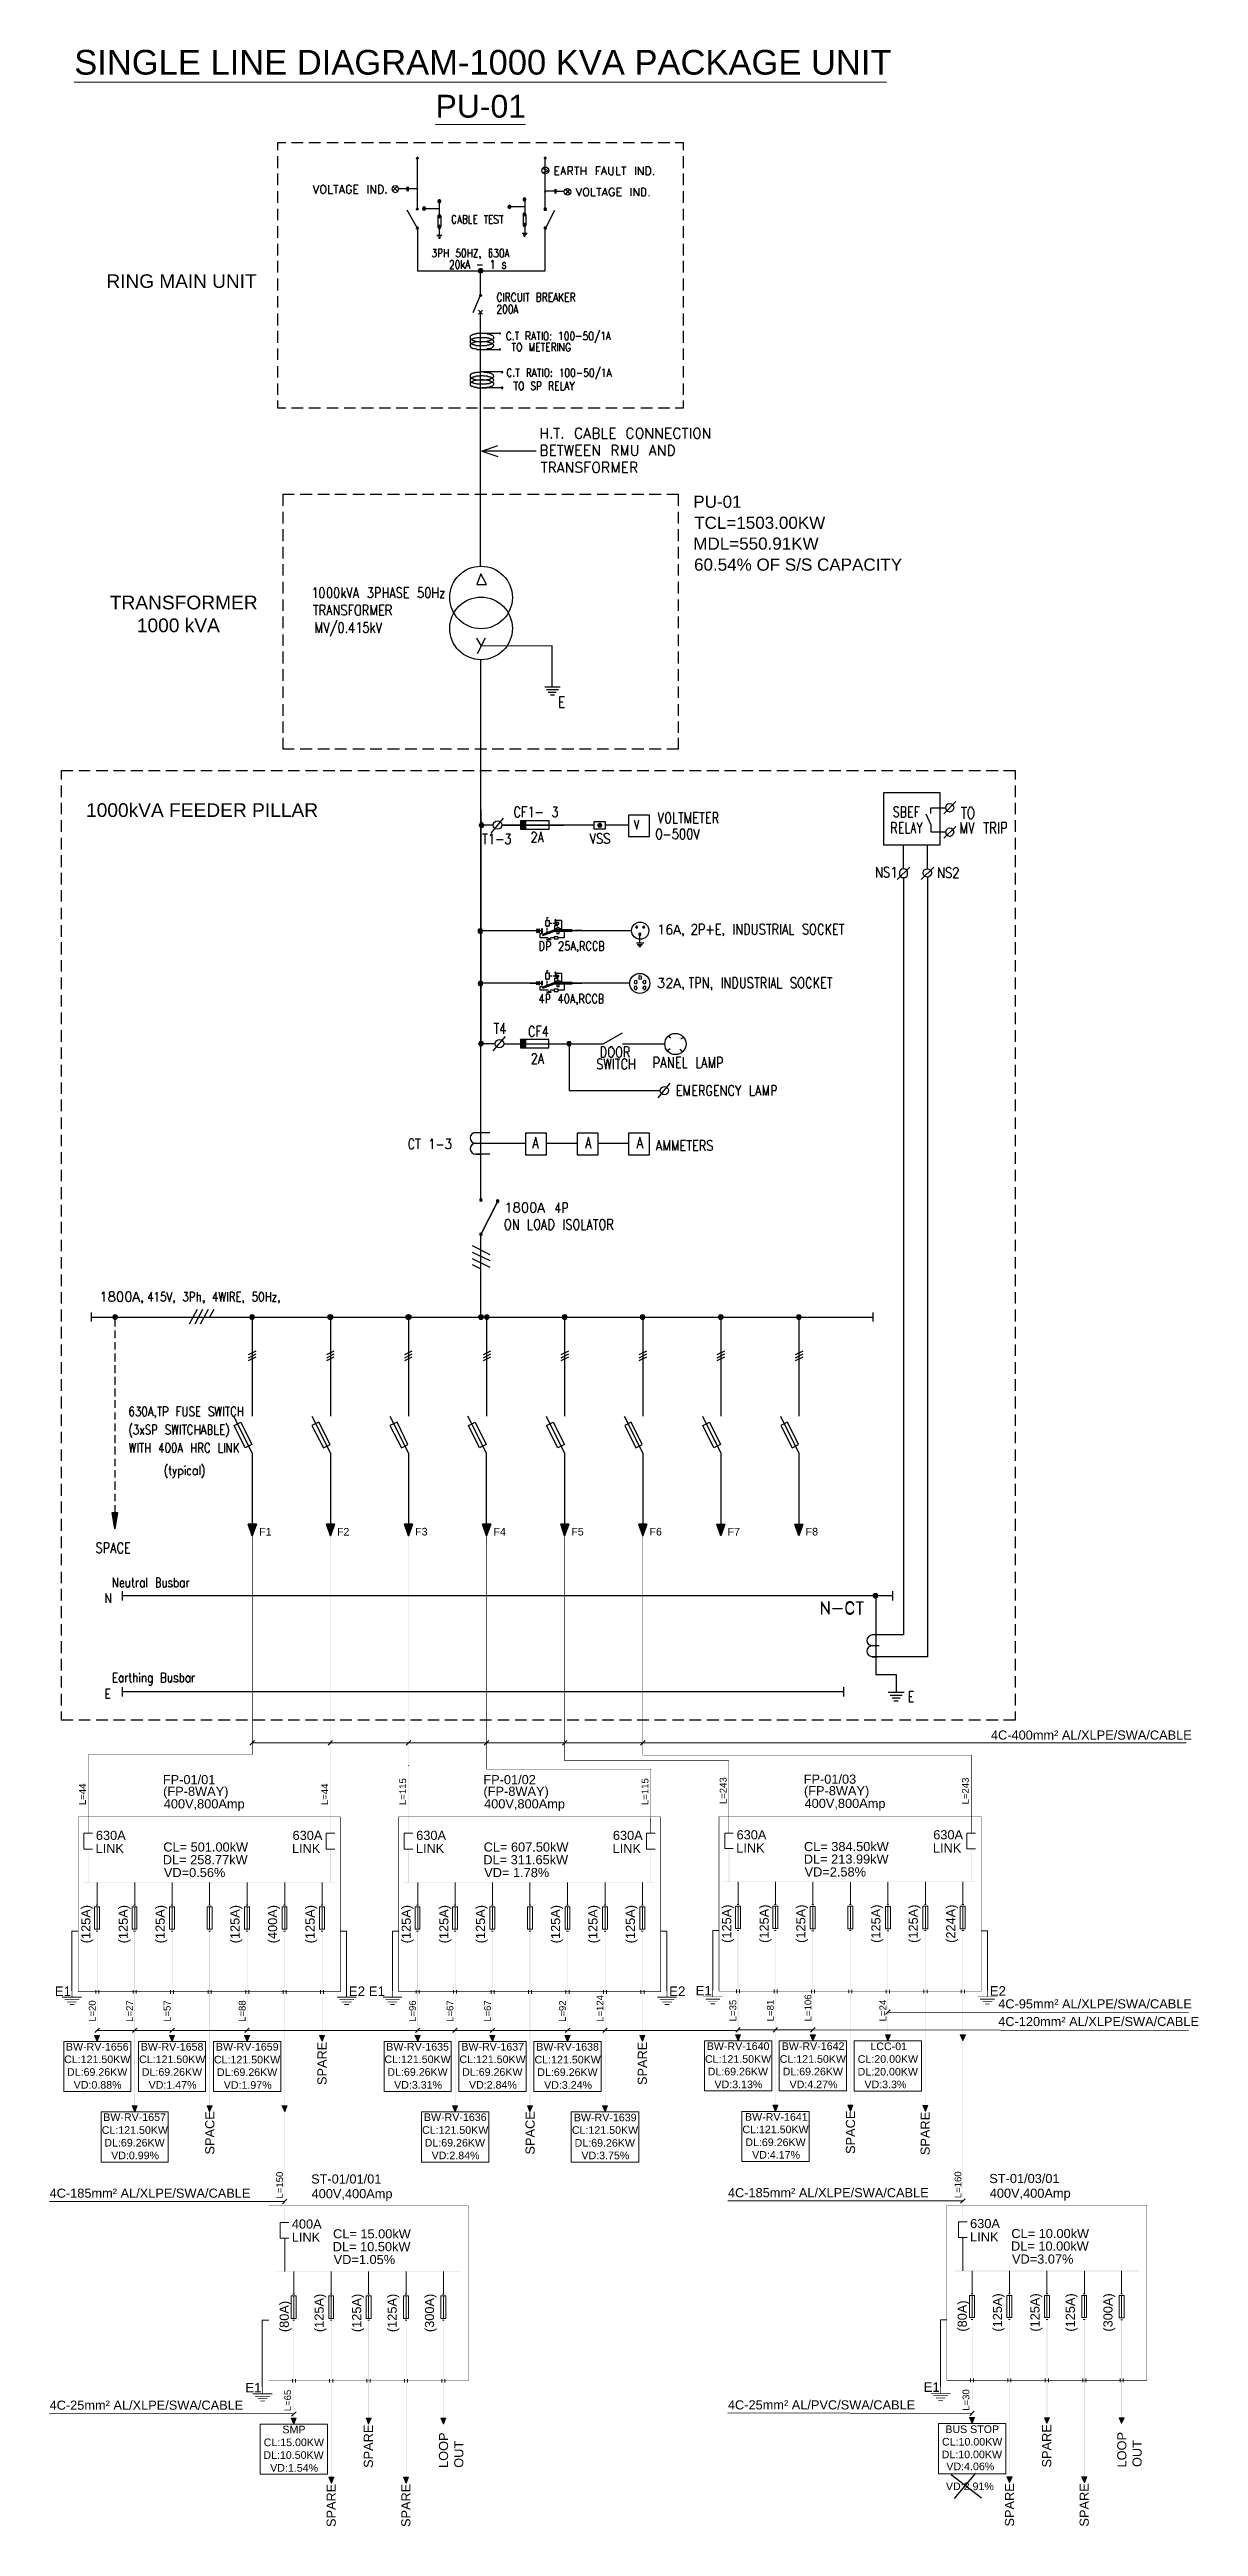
# Model space of a CAD drawing. Header units: inches. Extents: x 105.5 to 113.1, y 43.8 to 60.2.
import ezdxf

# ---------------------------------------------------------------- set-up
doc = ezdxf.new("R2010")
doc.units = ezdxf.units.IN
doc.header["$MEASUREMENT"] = 0
doc.layers.add('PDF_Geometry', color=7, linetype='Continuous', true_color=0x989898)
doc.layers.add('PDF_Solid Fills', color=7, linetype='Continuous')
doc.layers.add('PDF_Text', color=7, linetype='Continuous')
doc.styles.add('PDF ArialMT', font='arial.ttf')

msp = doc.modelspace()

# ---------------------------------------------------------------- texts
at = {"layer": 'PDF_Text', "color": 7, "true_color": 0xffffff, "attachment_point": 4, "style": 'PDF ArialMT'}
for s, insert, char_height in [('SINGLE LINE DIAGRAM-1000 KVA PACKAGE UNIT', (105.708, 60.092), 0.16348), ('PU-01', (108.098, 59.801), 0.1512), ('RING MAIN UNIT', (105.921, 58.644), 0.09016), ('PU-01', (109.803, 57.184), 0.0806), ('TCL=1503.00KW', (109.809, 57.045), 0.08061), ('MDL=550.91KW', (109.803, 56.907), 0.08061), ('60.54% OF S/S CAPACITY', (109.808, 56.768), 0.08061), ('TRANSFORMER', (105.943, 56.517), 0.09069), ('     1000 kVA', (105.946, 56.366), 0.09069), ('1000kVA FEEDER PILLAR', (105.786, 55.143), 0.09069), ('F1', (106.931, 50.368), 0.0504), ('F2', (107.446, 50.368), 0.0504), ('F3', (107.963, 50.368), 0.0504), ('F4', (108.481, 50.368), 0.0504), ('F5', (108.996, 50.368), 0.0504), ('F6', (109.513, 50.368), 0.0504), ('F7', (110.03, 50.368), 0.0504), ('F8', (110.546, 50.368), 0.0504), ('4C-400mm² AL/XLPE/SWA/CABLE', (111.772, 49.022), 0.06046), ('FP-01/01', (106.294, 48.727), 0.0605), ('FP-01/02', (108.414, 48.727), 0.0605), ('FP-01/03', (110.533, 48.73), 0.0605), ('(FP-8WAY)', (110.535, 48.645), 0.0605), ('(FP-8WAY)', (106.296, 48.641), 0.0605), ('400V,800Amp', (106.3, 48.558), 0.06046), ('(FP-8WAY)', (108.415, 48.641), 0.0605), ('400V,800Amp', (108.419, 48.558), 0.06046), ('400V,800Amp', (110.539, 48.561), 0.06046), ('630A', (105.851, 48.358), 0.0605), ('630A', (107.152, 48.358), 0.0605), ('630A', (107.97, 48.358), 0.0605), ('630A', (109.271, 48.358), 0.0605), ('630A', (110.089, 48.362), 0.0605), ('630A', (111.39, 48.362), 0.0605), ('LINK', (105.849, 48.272), 0.0605), ('DL= 258.77kW', (106.294, 48.197), 0.06046), ('CL= 501.00kW', (106.297, 48.281), 0.06046), ('LINK', (107.148, 48.272), 0.0605), ('LINK', (107.968, 48.272), 0.0605), ('DL= 311.65kW', (108.414, 48.197), 0.06046), ('CL= 607.50kW', (108.416, 48.281), 0.06046), ('LINK', (109.269, 48.272), 0.0605), ('LINK', (110.087, 48.275), 0.0605), ('CL= 384.50kW', (110.535, 48.284), 0.06046), ('DL= 213.99kW', (110.534, 48.201), 0.06046), ('LINK', (111.388, 48.275), 0.0605), ('VD=0.56%', (106.301, 48.112), 0.0605), ('VD= 1.78%', (108.42, 48.112), 0.0605), ('VD=2.58%', (110.539, 48.116), 0.0605), ('E1', (105.579, 47.327), 0.063), ('E2 E1', (107.524, 47.327), 0.063), ('E2', (109.643, 47.327), 0.063), ('E1', (109.818, 47.331), 0.063), ('E2', (111.764, 47.329), 0.063), ('4C-95mm² AL/XLPE/SWA/CABLE', (111.82, 47.243), 0.06046), ('4C-120mm² AL/XLPE/SWA/CABLE', (111.82, 47.126), 0.06046), ('CL:121.50KW', (105.641, 46.876), 0.05038), ('BW-RV-1656', (105.653, 46.959), 0.0504), ('CL:121.50KW', (106.137, 46.876), 0.05038), ('BW-RV-1658', (106.148, 46.959), 0.0504), ('CL:121.50KW', (106.632, 46.874), 0.05038), ('BW-RV-1659', (106.645, 46.959), 0.0504), ('CL:121.50KW', (107.76, 46.876), 0.05038), ('BW-RV-1635', (107.772, 46.959), 0.0504), ('CL:121.50KW', (108.256, 46.876), 0.05038), ('BW-RV-1637', (108.269, 46.959), 0.0504), ('CL:121.50KW', (108.753, 46.874), 0.05038), ('BW-RV-1638', (108.764, 46.959), 0.0504), ('CL:121.50KW', (109.88, 46.878), 0.05038), ('BW-RV-1640', (109.892, 46.963), 0.0504), ('CL:121.50KW', (110.375, 46.878), 0.05038), ('BW-RV-1642', (110.388, 46.963), 0.0504), ('CL:20.00KW', (110.891, 46.878), 0.0504), ('      LCC-01', (110.857, 46.962), 0.05038), ('DL:69.26KW', (105.66, 46.792), 0.0504), ('    VD:0.88%', (105.626, 46.707), 0.05038), ('DL:69.26KW', (106.155, 46.792), 0.0504), ('VD:1.47%', (106.2, 46.707), 0.0504), ('DL:69.26KW', (106.652, 46.791), 0.0504), ('VD:1.97%', (106.697, 46.706), 0.0504), ('DL:69.26KW', (107.779, 46.792), 0.0504), ('VD:3.31%', (107.824, 46.707), 0.0504), ('DL:69.26KW', (108.274, 46.792), 0.0504), ('VD:2.84%', (108.319, 46.707), 0.0504), ('DL:69.26KW', (108.771, 46.791), 0.0504), ('VD:3.24%', (108.816, 46.706), 0.0504), ('DL:69.26KW', (109.898, 46.795), 0.0504), ('VD:3.13%', (109.943, 46.71), 0.0504), ('DL:69.26KW', (110.394, 46.795), 0.0504), ('VD:4.27%', (110.44, 46.71), 0.0504), ('DL:20.00KW', (110.89, 46.794), 0.0504), ('VD:3.3%', (110.935, 46.71), 0.0504), ('CL:121.50KW', (105.89, 46.408), 0.05038), ('BW-RV-1657', (105.9, 46.493), 0.0504), ('CL:121.50KW', (108.009, 46.408), 0.05038), ('BW-RV-1636', (108.021, 46.493), 0.0504), ('CL:121.50KW', (109, 46.408), 0.05038), ('BW-RV-1639', (109.013, 46.491), 0.0504), ('CL:121.50KW', (110.128, 46.412), 0.05038), ('BW-RV-1641', (110.145, 46.495), 0.0504), ('DL:69.26KW', (105.907, 46.324), 0.0504), ('VD:0.99%', (105.952, 46.24), 0.0504), ('DL:69.26KW', (108.026, 46.324), 0.0504), ('VD:2.84%', (108.072, 46.24), 0.0504), ('DL:69.26KW', (109.018, 46.323), 0.0504), ('VD:3.75%', (109.063, 46.24), 0.0504), ('DL:69.26KW', (110.147, 46.327), 0.0504), ('VD:4.17%', (110.192, 46.244), 0.0504), ('ST-01/01/01', (107.275, 46.084), 0.06046), ('ST-01/03/01', (111.761, 46.087), 0.06046), ('4C-185mm² AL/XLPE/SWA/CABLE', (105.545, 45.99), 0.06046), ('400V,400Amp', (107.278, 45.978), 0.06046), ('4C-185mm² AL/XLPE/SWA/CABLE', (110.032, 45.993), 0.06046), ('400V,400Amp', (111.764, 45.981), 0.06046), ('400A', (107.147, 45.786), 0.0605), ('CL= 15.00kW', (107.42, 45.721), 0.06046), ('630A', (111.634, 45.789), 0.0605), ('CL= 10.00kW', (111.907, 45.723), 0.06046), ('LINK', (107.147, 45.699), 0.0605), ('DL= 10.50kW', (107.418, 45.636), 0.06046), ('VD=1.05%', (107.424, 45.551), 0.0605), ('LINK', (111.634, 45.701), 0.0605), ('DL= 10.00kW', (111.905, 45.64), 0.06046), ('VD=3.07%', (111.911, 45.554), 0.0605), ('4C-25mm² AL/XLPE/SWA/CABLE', (105.545, 44.587), 0.06046), ('E1', (106.839, 44.703), 0.063), ('4C-25mm² AL/PVC/SWA/CABLE', (110.032, 44.589), 0.06046), ('E1', (111.326, 44.707), 0.063), ('SMP', (107.085, 44.426), 0.0504), ('BUS STOP', (111.47, 44.428), 0.0504), ('CL:15.00KW', (106.961, 44.341), 0.0504), ('DL:10.50KW', (106.959, 44.257), 0.0504), ('CL:10.00KW', (111.448, 44.345), 0.0504), ('DL:10.00KW', (111.446, 44.261), 0.0504), ('VD:1.54%', (107.004, 44.172), 0.0504), ('VD:4.06%', (111.477, 44.182), 0.0504), ('VD:2.91%', (111.474, 44.05), 0.0504)]:
    msp.add_mtext(s, dxfattribs=dict(at, insert=insert, char_height=char_height))
at = {"layer": 'PDF_Text', "color": 7, "true_color": 0xffffff, "attachment_point": 4, "rotation": 90, "style": 'PDF ArialMT'}
for s, insert, char_height in [('L=44', (105.762, 48.559), 0.0453), ('L=44', (107.365, 48.559), 0.0453), ('L=115', (107.881, 48.559), 0.0453), ('L=115', (109.484, 48.559), 0.0453), ('L=243', (110.001, 48.565), 0.0453), ('L=243', (111.603, 48.563), 0.0453), ('(125A)', (105.794, 47.644), 0.0605), ('(125A)', (106.041, 47.644), 0.0605), ('(125A)', (106.285, 47.644), 0.0605), ('(125A)', (106.78, 47.644), 0.0605), ('(400A)', (107.029, 47.644), 0.0605), ('(125A)', (107.277, 47.644), 0.0605), ('(125A)', (107.913, 47.644), 0.0605), ('(125A)', (108.162, 47.644), 0.0605), ('(125A)', (108.404, 47.644), 0.0605), ('(125A)', (108.901, 47.644), 0.0605), ('(125A)', (109.148, 47.644), 0.0605), ('(125A)', (109.396, 47.644), 0.0605), ('(125A)', (110.033, 47.647), 0.0605), ('(125A)', (110.281, 47.647), 0.0605), ('(125A)', (110.523, 47.647), 0.0605), ('(125A)', (111.02, 47.647), 0.0605), ('(125A)', (111.267, 47.647), 0.0605), ('(224A)', (111.515, 47.647), 0.0605), ('L=20', (105.827, 47.124), 0.0453), ('L=27', (106.075, 47.124), 0.0453), ('L=57', (106.323, 47.124), 0.0453), ('L=88', (106.819, 47.124), 0.0453), ('L=96', (107.946, 47.124), 0.0453), ('L=67', (108.194, 47.124), 0.0453), ('L=67', (108.442, 47.124), 0.0453), ('L=92', (108.938, 47.124), 0.0453), ('L=124', (109.186, 47.124), 0.0453), ('L=35', (110.065, 47.128), 0.0453), ('L=81', (110.313, 47.128), 0.0453), ('L=106', (110.562, 47.128), 0.0453), ('L=24', (111.057, 47.128), 0.0453), ('SPARE', (107.347, 46.706), 0.0605), ('SPARE', (109.466, 46.706), 0.0605), ('SPACE', (106.605, 46.246), 0.0605), ('SPACE', (108.724, 46.246), 0.0605), ('SPACE', (110.843, 46.25), 0.0605), ('SPARE', (111.337, 46.242), 0.0605), ('L=150', (107.067, 45.955), 0.0453), ('L=160', (111.554, 45.957), 0.0453), ('(80A)', (107.106, 45.071), 0.0605), ('(125A)', (107.337, 45.071), 0.0605), ('(125A)', (107.585, 45.071), 0.0605), ('(125A)', (107.82, 45.071), 0.0605), ('(300A)', (108.067, 45.071), 0.0605), ('(80A)', (111.591, 45.074), 0.0605), ('(125A)', (111.824, 45.074), 0.0605), ('(125A)', (112.072, 45.074), 0.0605), ('(125A)', (112.306, 45.074), 0.0605), ('(300A)', (112.555, 45.074), 0.0605), ('L=65', (107.12, 44.547), 0.0453), ('L=30', (111.607, 44.55), 0.0453), ('SPARE', (107.654, 44.172), 0.0605), ('SPARE', (112.141, 44.175), 0.0605), ('LOOP', (108.151, 44.172), 0.0605), ('OUT', (108.252, 44.173), 0.0605), ('LOOP', (112.638, 44.175), 0.0605), ('OUT', (112.739, 44.178), 0.0605), ('SPARE', (107.408, 43.781), 0.0605), ('SPARE', (107.902, 43.781), 0.0605), ('SPARE', (111.895, 43.784), 0.0605), ('SPARE', (112.389, 43.784), 0.0605)]:
    msp.add_mtext(s, dxfattribs=dict(at, insert=insert, char_height=char_height))

# ---------------------------------------------------------------- linework, layer by layer
for p, q in [((111.508, 44.128), (111.71, 43.974)), ((111.669, 44.138), (111.528, 43.97))]:
    msp.add_line(p, q)
at = {"layer": 'PDF_Geometry', "color": 7, "lineweight": 5, "true_color": 0xffffff}
for points in [[(105.707, 59.961), (111.082, 59.961)], [(108.097, 59.682), (108.692, 59.682)], [(106.9, 48.986), (106.87, 48.956)], [(106.885, 48.971), (107.402, 48.971), (107.919, 48.971), (108.435, 48.971), (108.952, 48.971), (109.469, 48.971), (113.064, 48.971)], [(107.417, 48.986), (107.387, 48.956)], [(107.934, 48.986), (107.904, 48.956)], [(108.45, 48.986), (108.42, 48.956)], [(108.967, 48.986), (108.937, 48.956)], [(109.484, 48.986), (109.454, 48.956)], [(105.874, 47.083), (105.844, 47.053)], [(105.859, 47.068), (106.108, 47.068), (106.356, 47.068), (106.851, 47.068), (107.98, 47.068), (108.227, 47.068), (108.475, 47.068), (108.971, 47.068), (109.219, 47.068), (110.099, 47.068)], [(106.123, 47.083), (106.093, 47.053)], [(106.371, 47.083), (106.341, 47.053)], [(106.866, 47.083), (106.836, 47.053)], [(107.995, 47.083), (107.965, 47.053)], [(108.242, 47.083), (108.212, 47.053)], [(108.49, 47.083), (108.46, 47.053)], [(108.986, 47.083), (108.956, 47.053)], [(109.234, 47.083), (109.204, 47.053)], [(110.114, 47.086), (110.084, 47.057)], [(110.099, 47.071), (110.346, 47.071), (110.594, 47.071), (113.078, 47.068)], [(110.361, 47.086), (110.331, 47.057)], [(110.609, 47.086), (110.579, 47.057)], [(111.105, 47.203), (111.075, 47.173)], [(111.09, 47.188), (113.078, 47.186)], [(107.1, 45.935), (105.545, 45.935)], [(107.085, 45.92), (107.115, 45.95)], [(111.586, 45.939), (110.032, 45.939)], [(111.57, 45.924), (111.601, 45.954)], [(107.16, 44.529), (105.545, 44.532)], [(107.145, 44.514), (107.175, 44.544)], [(111.647, 44.532), (110.032, 44.536)], [(111.632, 44.517), (111.662, 44.547)]]:
    msp.add_lwpolyline(points, dxfattribs=at)
at = {"layer": 'PDF_Geometry', "color": 7, "lineweight": 25, "true_color": 0xffffff}
for points in [[(107.055, 59.511), (107.055, 59.561), (107.108, 59.561)], [(107.145, 59.561), (107.223, 59.561)], [(107.26, 59.561), (107.337, 59.561)], [(107.378, 59.561), (107.454, 59.561)], [(107.493, 59.561), (107.568, 59.561)], [(107.608, 59.561), (107.687, 59.561)], [(107.724, 59.561), (107.799, 59.561)], [(107.837, 59.561), (107.914, 59.561)], [(107.952, 59.561), (108.032, 59.561)], [(108.07, 59.561), (108.147, 59.561)], [(108.183, 59.561), (108.263, 59.561)], [(108.301, 59.561), (108.376, 59.561)], [(108.416, 59.561), (108.491, 59.561)], [(108.53, 59.561), (108.609, 59.561)], [(108.646, 59.561), (108.724, 59.561)], [(108.761, 59.561), (108.837, 59.561)], [(108.878, 59.561), (108.955, 59.561)], [(108.993, 59.561), (109.07, 59.561)], [(109.108, 59.561), (109.188, 59.561)], [(109.224, 59.561), (109.3, 59.561)], [(109.338, 59.561), (109.415, 59.561)], [(109.457, 59.561), (109.532, 59.561)], [(109.571, 59.561), (109.647, 59.561)], [(109.684, 59.561), (109.737, 59.561), (109.737, 59.511)], [(107.055, 59.393), (107.055, 59.472)], [(107.055, 59.28), (107.055, 59.356)], [(107.978, 59.452), (107.97, 59.46)], [(107.976, 59.452), (107.97, 59.457)], [(107.981, 59.452), (107.974, 59.463)], [(107.985, 59.455), (107.976, 59.463)], [(107.985, 59.457), (107.978, 59.467)], [(107.978, 59.121), (107.978, 59.457)], [(108.805, 59.393), (108.847, 59.375), (108.805, 59.36)], [(108.829, 59.452), (108.817, 59.463)], [(108.825, 59.452), (108.817, 59.46)], [(108.822, 59.452), (108.817, 59.457)], [(108.829, 59.455), (108.821, 59.463)], [(108.832, 59.457), (108.822, 59.467)], [(108.822, 59.121), (108.822, 59.457)], [(108.915, 59.401), (108.887, 59.401), (108.887, 59.347), (108.915, 59.347)], [(108.887, 59.375), (108.904, 59.375)], [(108.96, 59.347), (108.943, 59.401), (108.926, 59.347)], [(108.932, 59.367), (108.955, 59.367)], [(108.973, 59.375), (108.996, 59.375), (109.001, 59.378), (109.004, 59.382), (109.004, 59.386), (109.004, 59.39), (109.004, 59.396), (109.001, 59.4), (108.996, 59.401), (108.973, 59.401), (108.973, 59.347)], [(108.991, 59.375), (109.004, 59.347)], [(109.017, 59.401), (109.048, 59.401)], [(109.03, 59.401), (109.03, 59.347)], [(109.059, 59.401), (109.059, 59.347)], [(109.059, 59.375), (109.092, 59.375)], [(109.092, 59.401), (109.092, 59.347)], [(109.189, 59.401), (109.16, 59.401), (109.16, 59.347)], [(109.16, 59.375), (109.178, 59.375)], [(109.23, 59.347), (109.212, 59.401), (109.194, 59.347)], [(109.201, 59.367), (109.224, 59.367)], [(109.242, 59.401), (109.242, 59.364), (109.245, 59.356), (109.252, 59.349), (109.256, 59.347), (109.263, 59.347), (109.268, 59.349), (109.274, 59.356), (109.274, 59.364), (109.274, 59.401)], [(109.296, 59.401), (109.296, 59.347), (109.322, 59.347)], [(109.327, 59.401), (109.36, 59.401)], [(109.342, 59.401), (109.342, 59.347)], [(109.421, 59.401), (109.421, 59.347)], [(109.471, 59.401), (109.471, 59.347), (109.439, 59.401), (109.439, 59.347)], [(109.737, 59.472), (109.737, 59.393)], [(109.737, 59.356), (109.737, 59.28)], [(107.055, 59.162), (107.055, 59.24)], [(107.289, 59.28), (107.307, 59.225), (107.329, 59.28)], [(107.39, 59.28), (107.39, 59.225), (107.419, 59.225)], [(107.422, 59.28), (107.454, 59.28)], [(107.439, 59.28), (107.439, 59.225)], [(107.498, 59.225), (107.478, 59.28), (107.46, 59.225)], [(107.465, 59.243), (107.49, 59.243)], [(107.543, 59.267), (107.539, 59.273), (107.534, 59.276), (107.53, 59.28), (107.519, 59.28), (107.515, 59.276), (107.51, 59.273), (107.508, 59.267), (107.508, 59.258), (107.508, 59.247), (107.508, 59.239), (107.51, 59.232), (107.515, 59.229), (107.519, 59.225), (107.53, 59.225), (107.534, 59.229), (107.539, 59.232), (107.543, 59.239), (107.543, 59.247), (107.53, 59.247)], [(107.586, 59.28), (107.557, 59.28), (107.557, 59.225), (107.586, 59.225)], [(107.557, 59.254), (107.575, 59.254)], [(107.651, 59.28), (107.651, 59.225)], [(107.701, 59.28), (107.701, 59.225), (107.669, 59.28), (107.669, 59.225)], [(107.909, 59.255), (107.852, 59.255), (107.85, 59.267), (107.844, 59.273), (107.832, 59.276), (107.82, 59.273), (107.813, 59.267), (107.809, 59.255), (107.813, 59.243), (107.82, 59.236), (107.832, 59.232), (107.844, 59.236), (107.85, 59.243), (107.852, 59.255)], [(107.846, 59.273), (107.814, 59.239)], [(107.817, 59.269), (107.846, 59.239)], [(107.909, 59.269), (107.909, 59.24)], [(107.917, 59.269), (107.917, 59.24)], [(107.978, 59.255), (107.917, 59.255)], [(107.978, 59.258), (107.976, 59.258), (107.978, 59.258)], [(107.976, 59.254), (107.978, 59.254), (107.976, 59.254)], [(107.978, 59.254), (107.981, 59.254), (107.978, 59.254)], [(108.131, 59.165), (108.118, 59.18)], [(108.133, 59.167), (108.119, 59.181)], [(108.133, 59.173), (108.125, 59.185)], [(108.691, 59.176), (108.677, 59.188)], [(108.686, 59.173), (108.677, 59.181)], [(108.694, 59.176), (108.679, 59.191)], [(108.696, 59.18), (108.681, 59.193)], [(108.696, 59.185), (108.688, 59.196)], [(108.688, 59.185), (108.688, 59.085)], [(108.887, 59.239), (108.822, 59.239), (108.825, 59.239), (108.822, 59.239), (108.825, 59.239), (108.822, 59.239)], [(108.887, 59.254), (108.887, 59.224)], [(108.893, 59.254), (108.893, 59.224)], [(108.893, 59.239), (108.948, 59.239)], [(108.958, 59.254), (108.986, 59.221)], [(108.986, 59.254), (108.958, 59.221)], [(109.027, 59.26), (109.048, 59.21), (109.066, 59.26)], [(109.127, 59.26), (109.127, 59.21), (109.156, 59.21)], [(109.163, 59.26), (109.194, 59.26)], [(109.178, 59.26), (109.178, 59.21)], [(109.235, 59.21), (109.219, 59.26), (109.198, 59.21)], [(109.207, 59.225), (109.23, 59.225)], [(109.281, 59.25), (109.278, 59.254), (109.274, 59.258), (109.268, 59.26), (109.26, 59.26), (109.253, 59.258), (109.252, 59.254), (109.248, 59.25), (109.245, 59.24), (109.245, 59.229), (109.248, 59.221), (109.252, 59.214), (109.253, 59.21), (109.26, 59.21), (109.268, 59.21), (109.274, 59.21), (109.278, 59.214), (109.281, 59.221), (109.281, 59.229), (109.268, 59.229)], [(109.327, 59.26), (109.298, 59.26), (109.298, 59.21), (109.327, 59.21)], [(109.298, 59.236), (109.315, 59.236)], [(109.389, 59.26), (109.389, 59.21)], [(109.442, 59.26), (109.442, 59.21), (109.409, 59.26), (109.409, 59.21)], [(109.737, 59.24), (109.737, 59.162)], [(107.055, 59.048), (107.055, 59.122)], [(107.981, 58.991), (107.974, 59.001), (107.911, 59.114)], [(107.985, 59.121), (107.981, 59.118), (107.978, 59.114), (107.974, 59.118), (107.97, 59.121), (107.974, 59.125), (107.978, 59.129), (107.981, 59.125), (107.985, 59.121), (107.978, 59.129)], [(107.978, 59.114), (107.97, 59.122)], [(107.976, 59.114), (107.97, 59.121)], [(107.981, 59.118), (107.974, 59.125)], [(107.985, 59.118), (107.976, 59.125)], [(108.025, 59.114), (108.011, 59.125)], [(108.021, 59.114), (108.011, 59.121)], [(108.029, 59.114), (108.014, 59.132)], [(108.032, 59.121), (108.017, 59.132)], [(108.034, 59.122), (108.022, 59.136)], [(108.122, 59.122), (108.022, 59.122)], [(108.125, 59.162), (108.114, 59.176)], [(108.122, 59.162), (108.114, 59.17)], [(108.125, 59.063), (108.114, 59.079)], [(108.122, 59.063), (108.114, 59.074), (108.114, 59.033), (108.114, 59.003)], [(108.131, 59.068), (108.118, 59.081)], [(108.133, 59.07), (108.119, 59.085)], [(108.122, 59.173), (108.122, 59.074)], [(108.133, 59.077), (108.125, 59.085)], [(108.133, 59.074), (108.133, 59.033), (108.133, 59.003), (108.125, 59.014)], [(108.233, 59.068), (108.23, 59.074), (108.229, 59.077), (108.226, 59.079), (108.215, 59.079), (108.214, 59.077), (108.211, 59.074), (108.208, 59.068), (108.208, 59.059), (108.208, 59.048), (108.208, 59.042), (108.211, 59.035), (108.214, 59.029), (108.215, 59.027), (108.226, 59.027), (108.229, 59.029), (108.23, 59.035), (108.233, 59.042)], [(108.272, 59.027), (108.257, 59.079), (108.244, 59.027)], [(108.246, 59.044), (108.266, 59.044)], [(108.281, 59.057), (108.294, 59.057), (108.301, 59.059), (108.304, 59.059), (108.308, 59.063), (108.308, 59.07), (108.304, 59.077), (108.301, 59.077), (108.294, 59.079), (108.281, 59.079), (108.281, 59.027), (108.294, 59.027), (108.301, 59.029), (108.304, 59.033), (108.308, 59.037), (108.308, 59.044), (108.304, 59.05), (108.301, 59.053), (108.294, 59.057)], [(108.319, 59.079), (108.319, 59.027), (108.339, 59.027)], [(108.374, 59.079), (108.352, 59.079), (108.352, 59.027), (108.374, 59.027)], [(108.352, 59.057), (108.365, 59.057)], [(108.419, 59.079), (108.445, 59.079)], [(108.43, 59.079), (108.43, 59.027)], [(108.478, 59.079), (108.453, 59.079), (108.453, 59.027), (108.478, 59.027)], [(108.453, 59.057), (108.469, 59.057)], [(108.513, 59.074), (108.509, 59.077), (108.502, 59.079), (108.495, 59.079), (108.489, 59.077), (108.484, 59.074), (108.484, 59.068), (108.489, 59.062), (108.489, 59.059), (108.495, 59.059), (108.502, 59.053), (108.509, 59.05), (108.509, 59.048), (108.513, 59.042), (108.513, 59.035), (108.509, 59.029), (108.502, 59.027), (108.495, 59.027), (108.489, 59.029), (108.484, 59.035)], [(108.517, 59.079), (108.545, 59.079)], [(108.534, 59.079), (108.534, 59.027)], [(108.588, 59.125), (108.577, 59.137)], [(108.586, 59.125), (108.577, 59.132)], [(108.595, 59.129), (108.58, 59.144)], [(108.597, 59.132), (108.582, 59.147)], [(108.688, 59.136), (108.586, 59.136)], [(108.597, 59.136), (108.588, 59.147)], [(108.688, 59.014), (108.688, 58.96), (108.703, 58.96), (108.67, 58.96)], [(108.691, 59.077), (108.677, 59.092)], [(108.686, 59.077), (108.677, 59.085), (108.677, 59.044), (108.677, 59.014)], [(108.691, 59.006), (108.677, 59.018)], [(108.694, 59.079), (108.679, 59.094)], [(108.694, 59.006), (108.679, 59.024)], [(108.696, 59.081), (108.681, 59.096)], [(108.696, 59.011), (108.681, 59.024)], [(108.696, 59.088), (108.688, 59.096)], [(108.696, 59.085), (108.696, 59.044), (108.696, 59.014), (108.688, 59.027)], [(108.817, 59.121), (108.822, 59.129)], [(108.817, 59.118), (108.825, 59.129)], [(108.825, 59.114), (108.832, 59.121), (108.829, 59.125), (108.822, 59.129), (108.817, 59.125), (108.817, 59.121), (108.817, 59.114), (108.822, 59.114), (108.829, 59.114), (108.832, 59.121)], [(108.817, 59.114), (108.829, 59.125)], [(108.821, 59.114), (108.832, 59.122)], [(108.821, 58.991), (108.829, 59.001), (108.887, 59.114)], [(109.737, 59.122), (109.737, 59.048)], [(107.055, 58.932), (107.055, 59.009)], [(107.055, 58.815), (107.055, 58.891)], [(107.978, 58.99), (107.97, 58.996)], [(107.976, 58.99), (107.97, 58.994)], [(107.985, 58.991), (107.976, 59.003)], [(107.985, 58.996), (107.978, 59.003)], [(107.978, 58.994), (107.978, 58.712), (108.822, 58.712), (108.822, 58.994)], [(108.082, 58.857), (108.103, 58.857), (108.089, 58.836), (108.096, 58.836), (108.1, 58.836), (108.103, 58.832), (108.103, 58.824), (108.103, 58.817), (108.103, 58.813), (108.096, 58.806), (108.089, 58.804), (108.086, 58.804), (108.082, 58.806), (108.078, 58.81), (108.075, 58.813)], [(108.122, 59.003), (108.122, 58.947), (108.14, 58.947), (108.107, 58.947)], [(108.133, 58.942), (108.111, 58.942)], [(108.125, 58.994), (108.114, 59.006)], [(108.122, 58.994), (108.114, 59.001)], [(108.131, 58.994), (108.118, 59.011)], [(108.131, 58.932), (108.118, 58.932)], [(108.118, 58.83), (108.133, 58.83), (108.137, 58.832), (108.14, 58.836), (108.142, 58.839), (108.142, 58.847), (108.14, 58.854), (108.137, 58.857), (108.133, 58.857), (108.118, 58.857), (108.118, 58.804)], [(108.133, 59.001), (108.119, 59.011)], [(108.129, 58.927), (108.119, 58.927)], [(108.155, 58.857), (108.155, 58.804)], [(108.182, 58.857), (108.182, 58.804)], [(108.257, 58.857), (108.24, 58.857), (108.237, 58.836), (108.24, 58.836), (108.244, 58.839), (108.248, 58.839), (108.255, 58.836), (108.261, 58.832), (108.261, 58.824), (108.261, 58.817), (108.261, 58.813), (108.255, 58.806), (108.248, 58.804), (108.244, 58.804), (108.24, 58.806), (108.237, 58.81), (108.233, 58.813)], [(108.312, 58.857), (108.312, 58.804)], [(108.339, 58.857), (108.339, 58.804)], [(108.352, 58.857), (108.376, 58.857), (108.352, 58.804), (108.376, 58.804)], [(108.471, 58.85), (108.471, 58.857), (108.465, 58.857), (108.46, 58.857), (108.453, 58.857), (108.452, 58.847), (108.452, 58.836), (108.452, 58.821), (108.452, 58.813), (108.453, 58.806), (108.46, 58.804), (108.463, 58.804), (108.469, 58.806), (108.471, 58.813), (108.473, 58.817), (108.473, 58.821), (108.471, 58.83), (108.469, 58.836), (108.463, 58.836), (108.46, 58.836), (108.453, 58.836), (108.452, 58.83), (108.452, 58.821)], [(108.489, 58.857), (108.509, 58.857), (108.498, 58.836), (108.502, 58.836), (108.506, 58.836), (108.509, 58.832), (108.513, 58.824), (108.513, 58.817), (108.509, 58.813), (108.506, 58.806), (108.501, 58.804), (108.495, 58.804), (108.489, 58.806), (108.484, 58.81), (108.484, 58.813)], [(108.586, 58.804), (108.571, 58.857), (108.556, 58.804)], [(108.686, 59.006), (108.677, 59.011)], [(108.699, 58.953), (108.677, 58.953)], [(108.694, 58.946), (108.679, 58.946)], [(108.691, 58.939), (108.681, 58.939)], [(108.817, 58.996), (108.822, 59.003)], [(108.817, 58.991), (108.825, 59.003)], [(108.821, 58.99), (108.829, 58.996)], [(108.825, 58.99), (108.829, 58.994)], [(109.737, 59.009), (109.737, 58.932)], [(109.737, 58.891), (109.737, 58.815)], [(107.055, 58.701), (107.055, 58.778)], [(108.155, 58.832), (108.182, 58.832)], [(108.196, 58.771), (108.196, 58.778), (108.199, 58.78), (108.201, 58.784), (108.211, 58.784), (108.214, 58.78), (108.215, 58.778), (108.215, 58.771), (108.215, 58.769), (108.215, 58.763), (108.214, 58.754), (108.193, 58.727), (108.219, 58.727)], [(108.268, 58.784), (108.268, 58.727)], [(108.29, 58.767), (108.268, 58.739)], [(108.276, 58.747), (108.293, 58.727)], [(108.327, 58.727), (108.312, 58.784), (108.294, 58.727)], [(108.301, 58.747), (108.322, 58.747)], [(108.312, 58.832), (108.339, 58.832)], [(108.374, 58.752), (108.409, 58.752)], [(108.394, 58.806), (108.391, 58.804), (108.391, 58.806), (108.391, 58.81), (108.394, 58.806), (108.394, 58.799), (108.391, 58.795), (108.391, 58.793)], [(108.394, 58.712), (108.394, 58.549), (108.394, 58.546)], [(108.469, 58.771), (108.471, 58.773), (108.478, 58.784), (108.478, 58.727)], [(108.56, 58.756), (108.56, 58.763), (108.553, 58.767), (108.547, 58.767), (108.542, 58.763), (108.538, 58.756), (108.542, 58.752), (108.545, 58.747), (108.556, 58.747), (108.56, 58.745), (108.56, 58.739), (108.56, 58.737), (108.56, 58.73), (108.553, 58.727), (108.547, 58.727), (108.542, 58.73), (108.538, 58.737)], [(108.562, 58.821), (108.582, 58.821)], [(109.737, 58.778), (109.737, 58.701)], [(107.055, 58.583), (107.055, 58.663)], [(107.055, 58.47), (107.055, 58.546)], [(108.394, 58.549), (108.345, 58.434)], [(108.391, 58.557), (108.405, 58.549), (108.398, 58.542), (108.39, 58.55), (108.394, 58.557)], [(108.401, 58.546), (108.391, 58.555)], [(108.391, 58.546), (108.401, 58.555)], [(108.535, 58.55), (108.534, 58.557), (108.53, 58.564), (108.524, 58.566), (108.517, 58.566), (108.513, 58.564), (108.509, 58.557), (108.509, 58.55), (108.506, 58.542), (108.506, 58.531), (108.509, 58.522), (108.509, 58.52), (108.513, 58.514), (108.517, 58.509), (108.524, 58.509), (108.53, 58.514), (108.534, 58.52), (108.535, 58.522)], [(108.547, 58.566), (108.547, 58.509)], [(108.562, 58.54), (108.58, 58.54), (108.586, 58.542), (108.588, 58.542), (108.588, 58.549), (108.588, 58.555), (108.588, 58.56), (108.586, 58.564), (108.58, 58.566), (108.562, 58.566), (108.562, 58.509)], [(108.577, 58.54), (108.588, 58.509)], [(108.628, 58.55), (108.627, 58.557), (108.624, 58.564), (108.617, 58.566), (108.613, 58.566), (108.609, 58.564), (108.603, 58.557), (108.603, 58.55), (108.599, 58.542), (108.599, 58.531), (108.603, 58.522), (108.603, 58.52), (108.609, 58.514), (108.613, 58.509), (108.617, 58.509), (108.624, 58.514), (108.627, 58.52), (108.628, 58.522)], [(108.642, 58.566), (108.642, 58.525), (108.644, 58.52), (108.646, 58.514), (108.653, 58.509), (108.657, 58.509), (108.661, 58.514), (108.668, 58.52), (108.668, 58.525), (108.668, 58.566)], [(108.681, 58.566), (108.681, 58.509)], [(108.694, 58.566), (108.717, 58.566)], [(108.706, 58.566), (108.706, 58.509)], [(108.768, 58.54), (108.785, 58.54), (108.789, 58.542), (108.794, 58.542), (108.794, 58.549), (108.794, 58.555), (108.794, 58.56), (108.789, 58.564), (108.785, 58.566), (108.768, 58.566), (108.768, 58.509), (108.785, 58.509), (108.789, 58.514), (108.794, 58.516), (108.794, 58.522), (108.794, 58.527), (108.794, 58.534), (108.789, 58.537), (108.785, 58.54)], [(108.807, 58.54), (108.822, 58.54), (108.829, 58.542), (108.832, 58.542), (108.835, 58.549), (108.835, 58.555), (108.832, 58.56), (108.829, 58.564), (108.822, 58.566), (108.807, 58.566), (108.807, 58.509)], [(108.821, 58.54), (108.835, 58.509)], [(108.873, 58.566), (108.847, 58.566), (108.847, 58.509), (108.873, 58.509)], [(108.847, 58.54), (108.861, 58.54)], [(108.908, 58.509), (108.893, 58.566), (108.876, 58.509)], [(108.882, 58.527), (108.902, 58.527)], [(108.915, 58.566), (108.915, 58.509)], [(108.943, 58.566), (108.915, 58.527)], [(108.926, 58.542), (108.943, 58.509)], [(108.981, 58.566), (108.955, 58.566), (108.955, 58.509), (108.981, 58.509)], [(108.955, 58.54), (108.973, 58.54)], [(108.993, 58.54), (109.008, 58.54), (109.012, 58.542), (109.017, 58.542), (109.019, 58.549), (109.019, 58.555), (109.017, 58.56), (109.012, 58.564), (109.008, 58.566), (108.993, 58.566), (108.993, 58.509)], [(109.004, 58.54), (109.019, 58.509)], [(109.737, 58.663), (109.737, 58.583)], [(109.737, 58.546), (109.737, 58.47)], [(107.055, 58.352), (107.055, 58.431)], [(108.383, 58.452), (108.409, 58.426)], [(108.383, 58.426), (108.409, 58.452)], [(108.394, 58.44), (108.394, 57.178), (108.394, 57.128), (108.394, 56.757)], [(108.509, 58.473), (108.509, 58.477), (108.509, 58.481), (108.513, 58.483), (108.516, 58.488), (108.524, 58.488), (108.527, 58.483), (108.53, 58.481), (108.53, 58.477), (108.53, 58.47), (108.53, 58.463), (108.524, 58.459), (108.506, 58.431), (108.534, 58.431)], [(108.644, 58.431), (108.628, 58.488), (108.614, 58.431)], [(108.621, 58.448), (108.642, 58.448)], [(109.737, 58.431), (109.737, 58.352)], [(107.055, 58.237), (107.055, 58.315)], [(107.055, 58.124), (107.055, 58.199)], [(108.524, 58.297), (108.394, 58.297)], [(108.597, 58.297), (108.595, 58.3), (108.591, 58.304), (108.586, 58.308), (108.58, 58.308), (108.577, 58.304), (108.571, 58.3), (108.571, 58.297), (108.568, 58.286), (108.568, 58.276), (108.571, 58.267), (108.571, 58.26), (108.577, 58.256), (108.58, 58.256), (108.586, 58.256), (108.591, 58.256), (108.595, 58.26), (108.597, 58.267)], [(108.603, 58.235), (108.628, 58.235)], [(108.614, 58.235), (108.614, 58.18)], [(108.624, 58.308), (108.65, 58.308)], [(108.635, 58.308), (108.635, 58.256)], [(108.696, 58.282), (108.714, 58.282), (108.721, 58.285), (108.724, 58.286), (108.724, 58.293), (108.724, 58.3), (108.724, 58.302), (108.721, 58.304), (108.714, 58.308), (108.696, 58.308), (108.696, 58.256)], [(108.711, 58.282), (108.724, 58.256)], [(108.75, 58.18), (108.75, 58.235), (108.735, 58.18), (108.721, 58.235), (108.721, 58.18)], [(108.761, 58.256), (108.747, 58.308), (108.732, 58.256)], [(108.739, 58.273), (108.757, 58.273)], [(108.788, 58.235), (108.765, 58.235), (108.765, 58.18), (108.788, 58.18)], [(108.765, 58.209), (108.779, 58.209)], [(108.768, 58.308), (108.789, 58.308)], [(108.779, 58.308), (108.779, 58.256)], [(108.794, 58.235), (108.821, 58.235)], [(108.803, 58.308), (108.803, 58.256)], [(108.807, 58.235), (108.807, 58.18)], [(108.855, 58.235), (108.832, 58.235), (108.832, 58.18), (108.855, 58.18)], [(108.832, 58.209), (108.847, 58.209)], [(108.867, 58.209), (108.884, 58.209), (108.891, 58.213), (108.891, 58.214), (108.893, 58.219), (108.893, 58.224), (108.891, 58.228), (108.891, 58.232), (108.884, 58.235), (108.867, 58.235), (108.867, 58.18)], [(108.878, 58.209), (108.893, 58.18)], [(108.904, 58.235), (108.904, 58.18)], [(108.919, 58.3), (108.922, 58.3), (108.929, 58.308), (108.929, 58.256)], [(108.947, 58.235), (108.947, 58.18), (108.919, 58.235), (108.919, 58.18)], [(108.991, 58.224), (108.986, 58.226), (108.984, 58.232), (108.978, 58.235), (108.973, 58.235), (108.969, 58.232), (108.965, 58.226), (108.965, 58.224), (108.96, 58.214), (108.96, 58.199), (108.965, 58.193), (108.965, 58.188), (108.969, 58.183), (108.973, 58.18), (108.978, 58.18), (108.984, 58.183), (108.986, 58.188), (108.991, 58.193), (108.991, 58.199), (108.978, 58.199)], [(109.027, 58.28), (109.063, 58.28)], [(109.099, 58.308), (109.081, 58.308), (109.077, 58.285), (109.081, 58.286), (109.086, 58.291), (109.092, 58.291), (109.099, 58.286), (109.101, 58.282), (109.104, 58.276), (109.104, 58.27), (109.101, 58.26), (109.099, 58.256), (109.092, 58.256), (109.086, 58.256), (109.081, 58.256), (109.077, 58.258), (109.077, 58.263)], [(109.183, 58.319), (109.152, 58.235)], [(109.198, 58.3), (109.203, 58.3), (109.209, 58.308), (109.209, 58.256)], [(109.256, 58.256), (109.242, 58.308), (109.227, 58.256)], [(109.234, 58.273), (109.252, 58.273)], [(109.737, 58.315), (109.737, 58.237)], [(109.737, 58.199), (109.737, 58.124)], [(107.055, 58.007), (107.055, 58.081)], [(108.524, 58.191), (108.394, 58.191)], [(108.538, 58.044), (108.405, 58.044)], [(108.599, 58.053), (108.597, 58.059), (108.595, 58.062), (108.591, 58.065), (108.582, 58.065), (108.58, 58.062), (108.577, 58.059), (108.573, 58.053), (108.571, 58.044), (108.571, 58.033), (108.573, 58.022), (108.577, 58.021), (108.58, 58.016), (108.582, 58.012), (108.591, 58.012), (108.595, 58.016), (108.597, 58.021), (108.599, 58.022)], [(108.627, 58.065), (108.653, 58.065)], [(108.639, 58.065), (108.639, 58.012)], [(108.703, 58.04), (108.717, 58.04), (108.724, 58.04), (108.725, 58.044), (108.729, 58.051), (108.729, 58.055), (108.725, 58.062), (108.724, 58.062), (108.717, 58.065), (108.703, 58.065), (108.703, 58.012)], [(108.714, 58.04), (108.729, 58.012)], [(108.768, 58.012), (108.75, 58.065), (108.735, 58.012)], [(108.77, 58.065), (108.796, 58.065)], [(108.783, 58.065), (108.783, 58.012)], [(108.805, 58.065), (108.805, 58.012)], [(108.926, 58.055), (108.929, 58.059), (108.933, 58.065), (108.933, 58.012)], [(109.034, 58.036), (109.066, 58.036)], [(109.104, 58.065), (109.084, 58.065), (109.084, 58.04), (109.084, 58.044), (109.09, 58.047), (109.095, 58.047), (109.101, 58.044), (109.104, 58.04), (109.108, 58.033), (109.108, 58.027), (109.104, 58.021), (109.101, 58.016), (109.095, 58.012), (109.09, 58.012), (109.084, 58.016), (109.084, 58.018), (109.081, 58.021)], [(109.188, 58.077), (109.155, 57.994)], [(109.203, 58.055), (109.207, 58.059), (109.212, 58.065), (109.212, 58.012)], [(109.263, 58.012), (109.245, 58.065), (109.23, 58.012)], [(109.737, 58.081), (109.737, 58.007)], [(107.055, 57.891), (107.055, 57.968)], [(108.538, 57.938), (108.405, 57.938)], [(108.614, 57.979), (108.642, 57.979)], [(108.628, 57.979), (108.628, 57.924)], [(108.758, 57.97), (108.753, 57.977), (108.747, 57.979), (108.74, 57.979), (108.735, 57.977), (108.732, 57.97), (108.732, 57.965), (108.732, 57.96), (108.735, 57.96), (108.739, 57.955), (108.75, 57.95), (108.753, 57.949), (108.757, 57.944), (108.758, 57.938), (108.758, 57.934), (108.753, 57.927), (108.747, 57.924), (108.74, 57.924), (108.735, 57.927), (108.732, 57.934)], [(108.74, 58.029), (108.761, 58.029)], [(108.77, 57.95), (108.788, 57.95), (108.794, 57.953), (108.794, 57.955), (108.796, 57.96), (108.796, 57.968), (108.794, 57.973), (108.794, 57.977), (108.788, 57.979), (108.77, 57.979), (108.77, 57.924)], [(108.85, 57.953), (108.867, 57.953), (108.873, 57.955), (108.873, 57.96), (108.876, 57.962), (108.876, 57.968), (108.873, 57.973), (108.873, 57.977), (108.867, 57.979), (108.85, 57.979), (108.85, 57.924)], [(108.865, 57.953), (108.876, 57.924)], [(108.914, 57.979), (108.891, 57.979), (108.891, 57.924), (108.914, 57.924)], [(108.891, 57.953), (108.904, 57.953)], [(108.926, 57.979), (108.926, 57.924), (108.948, 57.924)], [(108.981, 57.924), (108.966, 57.979), (108.951, 57.924)], [(108.958, 57.942), (108.976, 57.942)], [(108.984, 57.979), (108.999, 57.953), (108.999, 57.924)], [(109.017, 57.979), (108.999, 57.953)], [(109.235, 58.029), (109.256, 58.029)], [(109.737, 57.968), (109.737, 57.891)], [(107.108, 57.804), (107.055, 57.804), (107.055, 57.854)], [(107.223, 57.804), (107.145, 57.804)], [(107.337, 57.804), (107.26, 57.804)], [(107.454, 57.804), (107.378, 57.804)], [(107.568, 57.804), (107.493, 57.804)], [(107.687, 57.804), (107.608, 57.804)], [(107.799, 57.804), (107.724, 57.804)], [(107.914, 57.804), (107.837, 57.804)], [(108.032, 57.804), (107.952, 57.804)], [(108.147, 57.804), (108.07, 57.804)], [(108.263, 57.804), (108.183, 57.804)], [(108.376, 57.804), (108.301, 57.804)], [(108.491, 57.804), (108.416, 57.804)], [(108.609, 57.804), (108.53, 57.804)], [(108.724, 57.804), (108.646, 57.804)], [(108.837, 57.804), (108.761, 57.804)], [(108.955, 57.804), (108.878, 57.804)], [(109.07, 57.804), (108.993, 57.804)], [(109.188, 57.804), (109.108, 57.804)], [(109.3, 57.804), (109.224, 57.804)], [(109.415, 57.804), (109.338, 57.804)], [(109.532, 57.804), (109.457, 57.804)], [(109.647, 57.804), (109.571, 57.804)], [(109.737, 57.854), (109.737, 57.804), (109.684, 57.804)], [(108.763, 57.519), (108.405, 57.519), (108.51, 57.557)], [(108.796, 57.671), (108.796, 57.604)], [(108.796, 57.639), (108.837, 57.639)], [(108.796, 57.527), (108.822, 57.527), (108.832, 57.531), (108.835, 57.534), (108.837, 57.54), (108.837, 57.546), (108.835, 57.552), (108.832, 57.553), (108.822, 57.56), (108.796, 57.56), (108.796, 57.49), (108.822, 57.49), (108.832, 57.493), (108.835, 57.499), (108.837, 57.505), (108.837, 57.514), (108.835, 57.519), (108.832, 57.523), (108.822, 57.527)], [(108.837, 57.671), (108.837, 57.604)], [(108.893, 57.56), (108.858, 57.56), (108.858, 57.49), (108.893, 57.49)], [(108.878, 57.671), (108.919, 57.671)], [(108.9, 57.671), (108.9, 57.604)], [(108.902, 57.56), (108.943, 57.56)], [(108.922, 57.56), (108.922, 57.49)], [(108.951, 57.56), (108.966, 57.49), (108.981, 57.56), (108.996, 57.49), (109.011, 57.56)], [(109.066, 57.657), (109.063, 57.663), (109.058, 57.67), (109.051, 57.671), (109.04, 57.671), (109.034, 57.67), (109.027, 57.663), (109.026, 57.657), (109.022, 57.645), (109.022, 57.63), (109.026, 57.622), (109.027, 57.612), (109.034, 57.608), (109.04, 57.604), (109.051, 57.604), (109.058, 57.608), (109.063, 57.612), (109.066, 57.622)], [(109.066, 57.56), (109.027, 57.56), (109.027, 57.49), (109.066, 57.49)], [(109.125, 57.604), (109.101, 57.671), (109.077, 57.604)], [(109.122, 57.56), (109.084, 57.56), (109.084, 57.49), (109.122, 57.49)], [(109.086, 57.627), (109.116, 57.627)], [(109.14, 57.639), (109.166, 57.639), (109.174, 57.642), (109.178, 57.645), (109.181, 57.654), (109.181, 57.66), (109.178, 57.665), (109.174, 57.67), (109.166, 57.671), (109.14, 57.671), (109.14, 57.604), (109.166, 57.604), (109.174, 57.608), (109.178, 57.611), (109.181, 57.616), (109.181, 57.627), (109.178, 57.634), (109.174, 57.637), (109.166, 57.639)], [(109.181, 57.56), (109.181, 57.49), (109.14, 57.56), (109.14, 57.49)], [(109.201, 57.671), (109.201, 57.604), (109.235, 57.604)], [(109.289, 57.671), (109.252, 57.671), (109.252, 57.604), (109.289, 57.604)], [(109.252, 57.639), (109.274, 57.639)], [(109.266, 57.527), (109.292, 57.527), (109.3, 57.531), (109.304, 57.534), (109.307, 57.54), (109.307, 57.546), (109.304, 57.552), (109.3, 57.553), (109.292, 57.56), (109.266, 57.56), (109.266, 57.49)], [(109.371, 57.49), (109.371, 57.56), (109.35, 57.49), (109.327, 57.56), (109.327, 57.49)], [(109.406, 57.657), (109.404, 57.663), (109.397, 57.67), (109.391, 57.671), (109.379, 57.671), (109.374, 57.67), (109.368, 57.663), (109.364, 57.657), (109.363, 57.645), (109.363, 57.63), (109.364, 57.622), (109.368, 57.612), (109.374, 57.608), (109.379, 57.604), (109.391, 57.604), (109.397, 57.608), (109.404, 57.612), (109.406, 57.622)], [(109.395, 57.56), (109.395, 57.509), (109.397, 57.501), (109.404, 57.493), (109.412, 57.49), (109.417, 57.49), (109.427, 57.493), (109.432, 57.501), (109.435, 57.509), (109.435, 57.56)], [(109.532, 57.671), (109.532, 57.604), (109.49, 57.671), (109.49, 57.604)], [(109.558, 57.49), (109.535, 57.56), (109.512, 57.49)], [(109.597, 57.671), (109.597, 57.604), (109.556, 57.671), (109.556, 57.604)], [(109.614, 57.56), (109.614, 57.49), (109.573, 57.56), (109.573, 57.49)], [(109.658, 57.671), (109.62, 57.671), (109.62, 57.604), (109.658, 57.604)], [(109.62, 57.639), (109.643, 57.639)], [(109.716, 57.657), (109.714, 57.663), (109.709, 57.67), (109.702, 57.671), (109.691, 57.671), (109.684, 57.67), (109.679, 57.663), (109.676, 57.657), (109.673, 57.645), (109.673, 57.63), (109.676, 57.622), (109.679, 57.612), (109.684, 57.608), (109.691, 57.604), (109.702, 57.604), (109.709, 57.608), (109.714, 57.612), (109.716, 57.622)], [(109.729, 57.671), (109.769, 57.671)], [(109.748, 57.671), (109.748, 57.604)], [(109.784, 57.671), (109.784, 57.604)], [(109.91, 57.671), (109.91, 57.604), (109.87, 57.671), (109.87, 57.604)], [(108.405, 57.519), (108.51, 57.483)], [(108.796, 57.447), (108.837, 57.447)], [(108.817, 57.447), (108.817, 57.378)], [(108.852, 57.414), (108.876, 57.414), (108.884, 57.416), (108.887, 57.421), (108.891, 57.425), (108.891, 57.432), (108.887, 57.44), (108.884, 57.442), (108.876, 57.447), (108.852, 57.447), (108.852, 57.378)], [(108.858, 57.527), (108.878, 57.527)], [(108.869, 57.414), (108.891, 57.378)], [(108.948, 57.378), (108.926, 57.447), (108.902, 57.378)], [(108.911, 57.399), (108.94, 57.399)], [(109.004, 57.447), (109.004, 57.378), (108.965, 57.447), (108.965, 57.378)], [(109.066, 57.437), (109.059, 57.442), (109.051, 57.447), (109.04, 57.447), (109.03, 57.442), (109.026, 57.437), (109.026, 57.429), (109.027, 57.422), (109.03, 57.421), (109.037, 57.416), (109.055, 57.411), (109.059, 57.407), (109.063, 57.406), (109.066, 57.396), (109.066, 57.388), (109.059, 57.381), (109.051, 57.378), (109.04, 57.378), (109.03, 57.381), (109.026, 57.388)], [(109.027, 57.527), (109.051, 57.527)], [(109.084, 57.527), (109.108, 57.527)], [(109.125, 57.447), (109.086, 57.447), (109.086, 57.378)], [(109.086, 57.414), (109.11, 57.414)], [(109.203, 57.414), (109.23, 57.414), (109.238, 57.416), (109.242, 57.421), (109.245, 57.425), (109.245, 57.432), (109.242, 57.44), (109.238, 57.442), (109.23, 57.447), (109.203, 57.447), (109.203, 57.378)], [(109.224, 57.414), (109.245, 57.378)], [(109.313, 57.378), (109.313, 57.447), (109.289, 57.378), (109.266, 57.447), (109.266, 57.378)], [(109.286, 57.527), (109.307, 57.49)], [(109.371, 57.447), (109.335, 57.447), (109.335, 57.378), (109.371, 57.378)], [(109.335, 57.414), (109.356, 57.414)], [(109.389, 57.414), (109.415, 57.414), (109.424, 57.416), (109.427, 57.421), (109.43, 57.425), (109.43, 57.432), (109.427, 57.44), (109.424, 57.442), (109.415, 57.447), (109.389, 57.447), (109.389, 57.378)], [(109.409, 57.414), (109.43, 57.378)], [(109.521, 57.514), (109.55, 57.514)], [(107.09, 57.157), (107.09, 57.235), (107.163, 57.235)], [(107.203, 57.235), (107.281, 57.235)], [(107.32, 57.235), (107.396, 57.235)], [(107.432, 57.235), (107.51, 57.235)], [(107.55, 57.235), (107.627, 57.235)], [(107.665, 57.235), (107.742, 57.235)], [(107.78, 57.235), (107.859, 57.235)], [(107.896, 57.235), (107.974, 57.235)], [(108.011, 57.235), (108.086, 57.235)], [(108.129, 57.235), (108.204, 57.235)], [(108.244, 57.235), (108.319, 57.235)], [(108.357, 57.235), (108.437, 57.235)], [(108.473, 57.235), (108.55, 57.235)], [(108.588, 57.235), (108.664, 57.235)], [(108.706, 57.235), (108.783, 57.235)], [(108.821, 57.235), (108.896, 57.235)], [(108.933, 57.235), (109.012, 57.235)], [(109.051, 57.235), (109.127, 57.235)], [(109.166, 57.235), (109.242, 57.235)], [(109.281, 57.235), (109.36, 57.235)], [(109.397, 57.235), (109.475, 57.235)], [(109.512, 57.235), (109.591, 57.235)], [(109.629, 57.235), (109.702, 57.235), (109.702, 57.157)], [(107.09, 57.04), (107.09, 57.117)], [(109.702, 57.117), (109.702, 57.04)], [(107.09, 56.924), (107.09, 57.003)], [(107.09, 56.809), (107.09, 56.886)], [(109.702, 57.003), (109.702, 56.924)], [(109.702, 56.886), (109.702, 56.809)], [(107.09, 56.696), (107.09, 56.772)], [(109.702, 56.772), (109.702, 56.696)], [(107.09, 56.578), (107.09, 56.655)], [(107.293, 56.604), (107.298, 56.607), (107.304, 56.616), (107.304, 56.549)], [(107.478, 56.616), (107.478, 56.549)], [(107.501, 56.593), (107.478, 56.56)], [(107.486, 56.574), (107.504, 56.549)], [(107.51, 56.616), (107.53, 56.549), (107.547, 56.616)], [(107.591, 56.549), (107.572, 56.616), (107.554, 56.549)], [(107.558, 56.568), (107.583, 56.568)], [(107.654, 56.616), (107.68, 56.616), (107.665, 56.589), (107.673, 56.589), (107.676, 56.586), (107.68, 56.583), (107.683, 56.574), (107.683, 56.567), (107.68, 56.556), (107.676, 56.552), (107.669, 56.549), (107.662, 56.549), (107.654, 56.552), (107.654, 56.553), (107.651, 56.56)], [(107.701, 56.581), (107.72, 56.581), (107.727, 56.583), (107.729, 56.586), (107.733, 56.593), (107.733, 56.604), (107.729, 56.611), (107.727, 56.612), (107.72, 56.616), (107.701, 56.616), (107.701, 56.549)], [(107.751, 56.616), (107.751, 56.549)], [(107.751, 56.583), (107.783, 56.583)], [(107.783, 56.616), (107.783, 56.549)], [(107.832, 56.549), (107.813, 56.616), (107.795, 56.549)], [(107.799, 56.568), (107.824, 56.568)], [(107.873, 56.607), (107.87, 56.612), (107.862, 56.616), (107.852, 56.616), (107.846, 56.612), (107.841, 56.607), (107.841, 56.597), (107.844, 56.593), (107.846, 56.589), (107.85, 56.586), (107.863, 56.581), (107.87, 56.578), (107.87, 56.574), (107.873, 56.567), (107.873, 56.556), (107.87, 56.552), (107.862, 56.549), (107.852, 56.549), (107.846, 56.552), (107.841, 56.556)], [(107.921, 56.616), (107.891, 56.616), (107.891, 56.549), (107.921, 56.549)], [(107.891, 56.583), (107.909, 56.583)], [(108.011, 56.616), (107.988, 56.616), (107.985, 56.586), (107.988, 56.589), (107.993, 56.593), (108.003, 56.593), (108.007, 56.589), (108.014, 56.583), (108.017, 56.574), (108.017, 56.567), (108.014, 56.556), (108.007, 56.552), (108.003, 56.549), (107.993, 56.549), (107.988, 56.552), (107.985, 56.553), (107.981, 56.56)], [(108.078, 56.616), (108.078, 56.549)], [(108.078, 56.583), (108.114, 56.583)], [(108.114, 56.616), (108.114, 56.549)], [(108.129, 56.593), (108.155, 56.593), (108.129, 56.549), (108.155, 56.549)], [(109.702, 56.655), (109.702, 56.578)], [(107.09, 56.463), (107.09, 56.538)], [(107.09, 56.347), (107.09, 56.425)], [(107.289, 56.501), (107.322, 56.501)], [(107.307, 56.501), (107.307, 56.434)], [(107.333, 56.468), (107.357, 56.468), (107.361, 56.471), (107.365, 56.475), (107.368, 56.481), (107.368, 56.489), (107.365, 56.496), (107.361, 56.497), (107.357, 56.501), (107.333, 56.501), (107.333, 56.434)], [(107.35, 56.468), (107.368, 56.434)], [(107.415, 56.434), (107.394, 56.501), (107.378, 56.434)], [(107.383, 56.458), (107.406, 56.458)], [(107.445, 56.4), (107.4, 56.293)], [(107.458, 56.501), (107.458, 56.434), (107.427, 56.501), (107.427, 56.434)], [(107.509, 56.493), (107.504, 56.497), (107.497, 56.501), (107.49, 56.501), (107.479, 56.497), (107.476, 56.493), (107.476, 56.486), (107.476, 56.478), (107.479, 56.475), (107.486, 56.471), (107.501, 56.466), (107.504, 56.463), (107.505, 56.459), (107.509, 56.453), (107.509, 56.441), (107.504, 56.437), (107.497, 56.434), (107.49, 56.434), (107.479, 56.437), (107.476, 56.441)], [(107.556, 56.501), (107.527, 56.501), (107.527, 56.434)], [(107.527, 56.468), (107.545, 56.468)], [(107.62, 56.468), (107.64, 56.468), (107.647, 56.471), (107.649, 56.475), (107.653, 56.481), (107.653, 56.489), (107.649, 56.496), (107.647, 56.497), (107.64, 56.501), (107.62, 56.501), (107.62, 56.434)], [(107.635, 56.468), (107.653, 56.434)], [(107.709, 56.434), (107.709, 56.501), (107.688, 56.434), (107.67, 56.501), (107.67, 56.434)], [(107.759, 56.501), (107.727, 56.501), (107.727, 56.434), (107.759, 56.434)], [(107.727, 56.468), (107.746, 56.468)], [(107.77, 56.468), (107.792, 56.468), (107.799, 56.471), (107.802, 56.475), (107.806, 56.481), (107.806, 56.489), (107.802, 56.496), (107.799, 56.497), (107.792, 56.501), (107.77, 56.501), (107.77, 56.434)], [(107.788, 56.468), (107.806, 56.434)], [(109.702, 56.538), (109.702, 56.463)], [(109.702, 56.425), (109.702, 56.347)], [(107.09, 56.23), (107.09, 56.307)], [(107.345, 56.318), (107.345, 56.385), (107.327, 56.318), (107.307, 56.385), (107.307, 56.318)], [(107.356, 56.385), (107.378, 56.318), (107.396, 56.385)], [(107.55, 56.318), (107.55, 56.385), (107.525, 56.34), (107.561, 56.34)], [(107.582, 56.374), (107.586, 56.377), (107.594, 56.385), (107.594, 56.318)], [(107.65, 56.385), (107.625, 56.385), (107.623, 56.356), (107.625, 56.362), (107.632, 56.365), (107.64, 56.365), (107.647, 56.362), (107.651, 56.352), (107.655, 56.344), (107.655, 56.339), (107.651, 56.329), (107.647, 56.321), (107.64, 56.318), (107.632, 56.318), (107.625, 56.321), (107.623, 56.322), (107.621, 56.333)], [(107.669, 56.385), (107.669, 56.318)], [(107.694, 56.365), (107.669, 56.333)], [(107.683, 56.344), (107.696, 56.318)], [(107.705, 56.385), (107.722, 56.318), (107.743, 56.385)], [(108.869, 55.958), (108.869, 56.23), (108.401, 56.229), (108.372, 56.281)], [(108.427, 56.281), (108.374, 56.178)], [(109.702, 56.307), (109.702, 56.23)], [(107.09, 56.113), (107.09, 56.194)], [(107.09, 55.999), (107.09, 56.076)], [(108.398, 55.148), (108.398, 53.614), (108.398, 55.165), (108.398, 56.137)], [(109.702, 56.194), (109.702, 56.113)], [(109.702, 56.076), (109.702, 55.999)], [(107.09, 55.886), (107.09, 55.962)], [(108.922, 55.958), (108.821, 55.958)], [(108.911, 55.94), (108.832, 55.94)], [(108.896, 55.921), (108.843, 55.921)], [(108.884, 55.904), (108.858, 55.904)], [(109.702, 55.962), (109.702, 55.886)], [(107.09, 55.768), (107.09, 55.845)], [(108.951, 55.893), (108.919, 55.893), (108.919, 55.823), (108.951, 55.823)], [(108.919, 55.86), (108.94, 55.86)], [(109.702, 55.845), (109.702, 55.768)], [(107.09, 55.655), (107.09, 55.731)], [(107.163, 55.546), (107.09, 55.546), (107.09, 55.623)], [(109.702, 55.623), (109.702, 55.546), (109.629, 55.546)], [(109.702, 55.731), (109.702, 55.655)], [(107.281, 55.546), (107.203, 55.546)], [(107.396, 55.546), (107.32, 55.546)], [(107.51, 55.546), (107.432, 55.546)], [(107.627, 55.546), (107.55, 55.546)], [(107.742, 55.546), (107.665, 55.546)], [(107.859, 55.546), (107.78, 55.546)], [(107.974, 55.546), (107.896, 55.546)], [(108.086, 55.546), (108.011, 55.546)], [(108.204, 55.546), (108.129, 55.546)], [(108.319, 55.546), (108.244, 55.546)], [(108.437, 55.546), (108.357, 55.546)], [(108.55, 55.546), (108.473, 55.546)], [(108.664, 55.546), (108.588, 55.546)], [(108.783, 55.546), (108.706, 55.546)], [(108.896, 55.546), (108.821, 55.546)], [(109.012, 55.546), (108.933, 55.546)], [(109.127, 55.546), (109.051, 55.546)], [(109.242, 55.546), (109.166, 55.546)], [(109.36, 55.546), (109.281, 55.546)], [(109.475, 55.546), (109.397, 55.546)], [(109.591, 55.546), (109.512, 55.546)], [(105.623, 55.347), (105.623, 55.406), (105.698, 55.406)], [(105.623, 55.23), (105.623, 55.307)], [(105.738, 55.406), (105.813, 55.406)], [(105.854, 55.406), (105.93, 55.406)], [(105.967, 55.406), (106.044, 55.406)], [(106.082, 55.406), (106.162, 55.406)], [(106.2, 55.406), (106.277, 55.406)], [(106.313, 55.406), (106.39, 55.406)], [(106.431, 55.406), (106.506, 55.406)], [(106.546, 55.406), (106.621, 55.406)], [(106.66, 55.406), (106.739, 55.406)], [(106.776, 55.406), (106.854, 55.406)], [(106.891, 55.406), (106.969, 55.406)], [(107.008, 55.406), (107.085, 55.406)], [(107.123, 55.406), (107.199, 55.406)], [(107.238, 55.406), (107.316, 55.406)], [(107.354, 55.406), (107.431, 55.406)], [(107.468, 55.406), (107.545, 55.406)], [(107.583, 55.406), (107.662, 55.406)], [(107.701, 55.406), (107.777, 55.406)], [(107.814, 55.406), (107.895, 55.406)], [(107.932, 55.406), (108.007, 55.406)], [(108.047, 55.406), (108.122, 55.406)], [(108.16, 55.406), (108.24, 55.406)], [(108.276, 55.406), (108.354, 55.406)], [(108.391, 55.406), (108.469, 55.406)], [(108.509, 55.406), (108.586, 55.406)], [(108.624, 55.406), (108.699, 55.406)], [(108.739, 55.406), (108.817, 55.406)], [(108.855, 55.406), (108.932, 55.406)], [(108.969, 55.406), (109.045, 55.406)], [(109.086, 55.406), (109.163, 55.406)], [(109.201, 55.406), (109.278, 55.406)], [(109.315, 55.406), (109.395, 55.406)], [(109.432, 55.406), (109.508, 55.406)], [(109.547, 55.406), (109.623, 55.406)], [(109.665, 55.406), (109.74, 55.406)], [(109.777, 55.406), (109.855, 55.406)], [(109.892, 55.406), (109.971, 55.406)], [(110.01, 55.406), (110.086, 55.406)], [(110.125, 55.406), (110.2, 55.406)], [(110.239, 55.406), (110.319, 55.406)], [(110.356, 55.406), (110.432, 55.406)], [(110.469, 55.406), (110.549, 55.406)], [(110.587, 55.406), (110.664, 55.406)], [(110.702, 55.406), (110.778, 55.406)], [(110.817, 55.406), (110.896, 55.406)], [(110.933, 55.406), (111.01, 55.406)], [(111.048, 55.406), (111.123, 55.406)], [(111.166, 55.406), (111.241, 55.406)], [(111.278, 55.406), (111.356, 55.406)], [(111.393, 55.406), (111.472, 55.406)], [(111.51, 55.406), (111.587, 55.406)], [(111.625, 55.406), (111.702, 55.406)], [(111.741, 55.406), (111.819, 55.406)], [(111.856, 55.406), (111.933, 55.406), (111.933, 55.347)], [(111.933, 55.307), (111.933, 55.23)], [(105.623, 55.116), (105.623, 55.192)], [(108.465, 54.992), (108.547, 55.091)], [(108.657, 55.15), (108.653, 55.157), (108.646, 55.163), (108.644, 55.165), (108.635, 55.165), (108.628, 55.163), (108.624, 55.157), (108.624, 55.15), (108.621, 55.139), (108.621, 55.124), (108.624, 55.113), (108.624, 55.106), (108.628, 55.102), (108.635, 55.098), (108.644, 55.098), (108.646, 55.102), (108.653, 55.106), (108.657, 55.113)], [(108.703, 55.165), (108.67, 55.165), (108.67, 55.098)], [(108.67, 55.133), (108.691, 55.133)], [(108.721, 55.154), (108.724, 55.157), (108.732, 55.165), (108.732, 55.098)], [(108.761, 55.128), (108.805, 55.128)], [(108.876, 55.165), (108.902, 55.165), (108.887, 55.139), (108.893, 55.139), (108.9, 55.136), (108.902, 55.133), (108.902, 55.124), (108.902, 55.12), (108.902, 55.106), (108.896, 55.102), (108.891, 55.098), (108.882, 55.098), (108.876, 55.102), (108.873, 55.105), (108.869, 55.11)], [(109.571, 55.128), (109.587, 55.057), (109.607, 55.128)], [(109.673, 55.128), (109.673, 55.057), (109.699, 55.057)], [(109.705, 55.128), (109.737, 55.128)], [(109.72, 55.128), (109.72, 55.057)], [(109.787, 55.057), (109.787, 55.128), (109.769, 55.057), (109.748, 55.128), (109.748, 55.057)], [(109.837, 55.128), (109.804, 55.128), (109.804, 55.057), (109.837, 55.057)], [(109.804, 55.095), (109.826, 55.095)], [(109.843, 55.128), (109.877, 55.128)], [(109.859, 55.128), (109.859, 55.057)], [(109.919, 55.128), (109.891, 55.128), (109.891, 55.057), (109.919, 55.057)], [(109.891, 55.095), (109.907, 55.095)], [(109.934, 55.095), (109.954, 55.095), (109.963, 55.098), (109.963, 55.102), (109.966, 55.106), (109.966, 55.113), (109.963, 55.12), (109.963, 55.121), (109.954, 55.128), (109.934, 55.128), (109.934, 55.057)], [(109.952, 55.095), (109.966, 55.057)], [(111.161, 55.157), (111.156, 55.163), (111.151, 55.165), (111.141, 55.165), (111.133, 55.163), (111.13, 55.157), (111.13, 55.15), (111.133, 55.142), (111.133, 55.139), (111.138, 55.136), (111.152, 55.131), (111.156, 55.128), (111.159, 55.124), (111.161, 55.12), (111.161, 55.11), (111.156, 55.102), (111.151, 55.098), (111.141, 55.098), (111.133, 55.102), (111.13, 55.11)], [(111.177, 55.133), (111.197, 55.133), (111.205, 55.136), (111.209, 55.139), (111.209, 55.146), (111.209, 55.154), (111.209, 55.159), (111.205, 55.163), (111.197, 55.165), (111.177, 55.165), (111.177, 55.098), (111.197, 55.098), (111.205, 55.102), (111.209, 55.105), (111.209, 55.113), (111.209, 55.121), (111.209, 55.128), (111.205, 55.131), (111.197, 55.133)], [(111.256, 55.165), (111.227, 55.165), (111.227, 55.098), (111.256, 55.098)], [(111.227, 55.133), (111.244, 55.133)], [(111.3, 55.165), (111.27, 55.165), (111.27, 55.098)], [(111.27, 55.133), (111.289, 55.133)], [(111.341, 55.12), (111.374, 55.047), (111.374, 54.999), (111.472, 54.999)], [(111.374, 55.121), (111.374, 55.159), (111.472, 55.159)], [(111.461, 55.12), (111.54, 55.2)], [(111.575, 55.163), (111.612, 55.163)], [(111.592, 55.163), (111.592, 55.087)], [(111.933, 55.192), (111.933, 55.116)], [(105.623, 54.999), (105.623, 55.077)], [(105.623, 54.884), (105.623, 54.96)], [(108.48, 55.043), (108.401, 55.043)], [(108.409, 54.987), (108.442, 54.987)], [(108.424, 54.987), (108.424, 54.919)], [(108.46, 54.975), (108.463, 54.977), (108.471, 54.987), (108.471, 54.919)], [(108.501, 54.949), (108.545, 54.949)], [(109.148, 55.043), (109.063, 55.043), (108.969, 55.043), (108.535, 55.043), (108.947, 55.043)], [(108.564, 54.987), (108.591, 54.987), (108.577, 54.96), (108.582, 54.96), (108.588, 54.958), (108.591, 54.954), (108.591, 54.945), (108.591, 54.94), (108.591, 54.928), (108.586, 54.923), (108.58, 54.919), (108.571, 54.919), (108.564, 54.923), (108.562, 54.925), (108.56, 54.931)], [(108.696, 55.017), (108.696, 55.072)], [(108.735, 54.984), (108.735, 54.987), (108.739, 54.992), (108.739, 54.995), (108.743, 54.999), (108.753, 54.999), (108.758, 54.995), (108.761, 54.992), (108.765, 54.987), (108.765, 54.98), (108.761, 54.973), (108.757, 54.962), (108.732, 54.931), (108.765, 54.931)], [(108.811, 54.931), (108.794, 54.999), (108.776, 54.931)], [(108.783, 54.954), (108.805, 54.954)], [(109.119, 54.988), (109.14, 54.923), (109.156, 54.988)], [(109.201, 54.98), (109.194, 54.987), (109.189, 54.988), (109.178, 54.988), (109.171, 54.987), (109.166, 54.98), (109.166, 54.975), (109.17, 54.969), (109.171, 54.962), (109.174, 54.96), (109.189, 54.954), (109.194, 54.951), (109.198, 54.949), (109.201, 54.943), (109.201, 54.931), (109.194, 54.925), (109.189, 54.923), (109.178, 54.923), (109.171, 54.925), (109.166, 54.931)], [(109.248, 54.98), (109.242, 54.987), (109.235, 54.988), (109.224, 54.988), (109.219, 54.987), (109.212, 54.98), (109.212, 54.975), (109.216, 54.969), (109.219, 54.962), (109.224, 54.96), (109.235, 54.954), (109.242, 54.951), (109.245, 54.949), (109.248, 54.943), (109.248, 54.931), (109.242, 54.925), (109.235, 54.923), (109.224, 54.923), (109.219, 54.925), (109.212, 54.931)], [(109.374, 55.043), (109.22, 55.043)], [(109.412, 55.077), (109.43, 55.018), (109.443, 55.077)], [(109.607, 54.98), (109.651, 54.98)], [(109.696, 55.018), (109.673, 55.018), (109.669, 54.992), (109.673, 54.995), (109.683, 54.999), (109.687, 54.999), (109.694, 54.995), (109.699, 54.987), (109.702, 54.977), (109.702, 54.973), (109.699, 54.962), (109.694, 54.954), (109.687, 54.951), (109.683, 54.951), (109.673, 54.954), (109.669, 54.958), (109.666, 54.966)], [(109.804, 55.018), (109.826, 54.951), (109.843, 55.018)], [(111.115, 55.028), (111.134, 55.028), (111.145, 55.031), (111.145, 55.034), (111.148, 55.043), (111.148, 55.047), (111.145, 55.054), (111.145, 55.057), (111.134, 55.061), (111.115, 55.061), (111.115, 54.992)], [(111.133, 55.028), (111.148, 54.992)], [(111.194, 55.061), (111.166, 55.061), (111.166, 54.992), (111.194, 54.992)], [(111.166, 55.028), (111.183, 55.028)], [(111.209, 55.061), (111.209, 54.992), (111.235, 54.992)], [(111.276, 54.992), (111.259, 55.061), (111.241, 54.992)], [(111.248, 55.017), (111.27, 55.017)], [(111.282, 55.061), (111.3, 55.028), (111.3, 54.992)], [(111.317, 55.061), (111.3, 55.028)], [(111.461, 54.958), (111.54, 55.036)], [(111.612, 54.988), (111.612, 55.062), (111.592, 54.988), (111.572, 55.062), (111.572, 54.988)], [(111.625, 55.062), (111.643, 54.988), (111.662, 55.062)], [(111.722, 55.062), (111.758, 55.062)], [(111.74, 55.062), (111.74, 54.988)], [(111.769, 55.028), (111.792, 55.028), (111.798, 55.031), (111.8, 55.034), (111.804, 55.043), (111.804, 55.047), (111.8, 55.057), (111.798, 55.061), (111.792, 55.062), (111.769, 55.062), (111.769, 54.988)], [(111.787, 55.028), (111.804, 54.988)], [(111.822, 55.062), (111.822, 54.988)], [(111.841, 55.025), (111.863, 55.025), (111.87, 55.028), (111.874, 55.031), (111.874, 55.039), (111.874, 55.047), (111.874, 55.057), (111.87, 55.061), (111.863, 55.062), (111.841, 55.062), (111.841, 54.988)], [(111.933, 55.077), (111.933, 54.999)], [(111.933, 54.96), (111.933, 54.884)], [(105.623, 54.767), (105.623, 54.846)], [(111.051, 54.767), (111.051, 54.698), (111.015, 54.767), (111.015, 54.698)], [(111.097, 54.757), (111.094, 54.764), (111.086, 54.767), (111.077, 54.767), (111.071, 54.764), (111.066, 54.757), (111.066, 54.749), (111.068, 54.744), (111.071, 54.739), (111.074, 54.738), (111.088, 54.731), (111.094, 54.728), (111.097, 54.724), (111.097, 54.718), (111.097, 54.709), (111.094, 54.702), (111.086, 54.698), (111.077, 54.698), (111.071, 54.702), (111.066, 54.709)], [(111.12, 54.753), (111.123, 54.757), (111.133, 54.767), (111.133, 54.698)], [(111.152, 54.685), (111.235, 54.767)], [(111.194, 54.754), (111.194, 54.915)], [(111.311, 54.685), (111.393, 54.767)], [(111.353, 54.754), (111.353, 54.915)], [(111.461, 54.764), (111.461, 54.696), (111.425, 54.764), (111.425, 54.696)], [(111.508, 54.754), (111.503, 54.761), (111.497, 54.764), (111.487, 54.764), (111.482, 54.761), (111.475, 54.754), (111.475, 54.746), (111.477, 54.739), (111.482, 54.738), (111.484, 54.735), (111.499, 54.728), (111.503, 54.724), (111.508, 54.723), (111.508, 54.713), (111.508, 54.705), (111.503, 54.698), (111.497, 54.696), (111.487, 54.696), (111.482, 54.698), (111.475, 54.705)], [(111.525, 54.746), (111.525, 54.753), (111.528, 54.757), (111.532, 54.761), (111.535, 54.764), (111.546, 54.764), (111.549, 54.761), (111.551, 54.757), (111.554, 54.753), (111.554, 54.744), (111.551, 54.738), (111.546, 54.728), (111.521, 54.696), (111.557, 54.696)], [(111.933, 54.846), (111.933, 54.767)], [(105.623, 54.652), (105.623, 54.728)], [(105.623, 54.538), (105.623, 54.614)], [(111.194, 54.698), (111.194, 49.685), (111.022, 49.685), (110.986, 49.685), (110.975, 49.681), (110.962, 49.673), (110.954, 49.662), (110.951, 49.648), (110.954, 49.634), (110.962, 49.622), (110.975, 49.618), (110.986, 49.614), (111.033, 49.614)], [(111.353, 54.698), (111.353, 49.541), (111.081, 49.541), (110.986, 49.541), (111.022, 49.541)], [(111.933, 54.728), (111.933, 54.652)], [(111.933, 54.614), (111.933, 54.538)], [(105.623, 54.421), (105.623, 54.497)], [(108.835, 54.432), (108.843, 54.432)], [(108.837, 54.412), (108.837, 54.432)], [(111.933, 54.497), (111.933, 54.421)], [(105.623, 54.306), (105.623, 54.382)], [(105.623, 54.189), (105.623, 54.269)], [(108.807, 54.344), (108.394, 54.344)], [(108.721, 54.347), (108.803, 54.347)], [(108.843, 54.298), (108.789, 54.298), (108.789, 54.328), (108.803, 54.328)], [(108.832, 54.241), (108.85, 54.241), (108.855, 54.244), (108.858, 54.248), (108.861, 54.254), (108.861, 54.262), (108.858, 54.269), (108.855, 54.27), (108.85, 54.274), (108.832, 54.274), (108.832, 54.215)], [(108.837, 54.369), (108.837, 54.377)], [(108.837, 54.347), (108.837, 54.362)], [(108.837, 54.332), (108.837, 54.343)], [(108.861, 54.288), (108.861, 54.285), (108.837, 54.285), (108.837, 54.292)], [(108.843, 54.295), (108.858, 54.295)], [(108.85, 54.295), (108.85, 54.285)], [(108.852, 54.395), (108.867, 54.395)], [(108.882, 54.298), (108.858, 54.298)], [(108.873, 54.395), (108.887, 54.395)], [(108.9, 54.359), (108.887, 54.359), (108.887, 54.38), (108.904, 54.38), (108.891, 54.415), (108.932, 54.415), (108.932, 54.359), (108.915, 54.359)], [(108.948, 54.344), (108.948, 54.298), (108.908, 54.298)], [(108.915, 54.259), (108.915, 54.262), (108.919, 54.269), (108.919, 54.27), (108.926, 54.274), (108.933, 54.274), (108.937, 54.27), (108.94, 54.269), (108.94, 54.262), (108.94, 54.255), (108.94, 54.251), (108.933, 54.241), (108.914, 54.215), (108.943, 54.215)], [(108.981, 54.274), (108.96, 54.274), (108.958, 54.248), (108.96, 54.251), (108.966, 54.254), (108.973, 54.254), (108.978, 54.251), (108.981, 54.244), (108.984, 54.236), (108.984, 54.233), (108.981, 54.225), (108.978, 54.218), (108.973, 54.215), (108.966, 54.215), (108.96, 54.218), (108.958, 54.221), (108.955, 54.226)], [(109.395, 54.344), (108.966, 54.344)], [(109.026, 54.215), (109.008, 54.274), (108.993, 54.215)], [(109.001, 54.347), (109.066, 54.347), (109.019, 54.347)], [(109.055, 54.244), (109.073, 54.244), (109.081, 54.248), (109.081, 54.251), (109.084, 54.255), (109.084, 54.262), (109.081, 54.269), (109.081, 54.27), (109.073, 54.274), (109.055, 54.274), (109.055, 54.215)], [(109.125, 54.259), (109.125, 54.266), (109.119, 54.27), (109.116, 54.274), (109.108, 54.274), (109.104, 54.27), (109.099, 54.266), (109.099, 54.259), (109.095, 54.251), (109.095, 54.236), (109.099, 54.229), (109.099, 54.225), (109.104, 54.218), (109.108, 54.215), (109.116, 54.215), (109.119, 54.218), (109.125, 54.225), (109.125, 54.229)], [(109.17, 54.259), (109.166, 54.266), (109.163, 54.27), (109.16, 54.274), (109.152, 54.274), (109.145, 54.27), (109.142, 54.266), (109.14, 54.259), (109.14, 54.251), (109.14, 54.236), (109.14, 54.229), (109.142, 54.225), (109.145, 54.218), (109.152, 54.215), (109.16, 54.215), (109.163, 54.218), (109.166, 54.225), (109.17, 54.229)], [(109.183, 54.244), (109.201, 54.244), (109.207, 54.248), (109.209, 54.251), (109.212, 54.255), (109.212, 54.262), (109.209, 54.269), (109.207, 54.27), (109.201, 54.274), (109.183, 54.274), (109.183, 54.215), (109.201, 54.215), (109.207, 54.218), (109.209, 54.221), (109.212, 54.226), (109.212, 54.236), (109.209, 54.24), (109.207, 54.241), (109.201, 54.244)], [(109.427, 54.266), (109.475, 54.266)], [(109.45, 54.266), (109.45, 54.321)], [(109.579, 54.373), (109.584, 54.377), (109.592, 54.385), (109.592, 54.322)], [(109.661, 54.377), (109.658, 54.382), (109.65, 54.385), (109.644, 54.385), (109.636, 54.382), (109.631, 54.373), (109.628, 54.358), (109.628, 54.343), (109.631, 54.33), (109.636, 54.325), (109.644, 54.322), (109.647, 54.322), (109.655, 54.325), (109.661, 54.33), (109.664, 54.34), (109.664, 54.343), (109.661, 54.352), (109.655, 54.358), (109.647, 54.36), (109.644, 54.36), (109.636, 54.358), (109.631, 54.352), (109.628, 54.343)], [(109.675, 54.322), (109.696, 54.385), (109.718, 54.322)], [(109.683, 54.343), (109.71, 54.343)], [(109.737, 54.325), (109.735, 54.322), (109.732, 54.325), (109.735, 54.328), (109.737, 54.325), (109.737, 54.318), (109.735, 54.313), (109.732, 54.31)], [(109.795, 54.373), (109.795, 54.377), (109.798, 54.382), (109.802, 54.386), (109.804, 54.388), (109.815, 54.388), (109.82, 54.386), (109.822, 54.382), (109.824, 54.377), (109.824, 54.371), (109.822, 54.362), (109.815, 54.354), (109.792, 54.321), (109.828, 54.321)], [(109.841, 54.354), (109.866, 54.354), (109.87, 54.356), (109.874, 54.359), (109.877, 54.369), (109.877, 54.377), (109.874, 54.382), (109.87, 54.386), (109.866, 54.388), (109.841, 54.388), (109.841, 54.321)], [(109.892, 54.351), (109.936, 54.351)], [(109.913, 54.38), (109.913, 54.321)], [(109.985, 54.388), (109.954, 54.388), (109.954, 54.321), (109.985, 54.321)], [(109.954, 54.356), (109.974, 54.356)], [(110.003, 54.325), (110, 54.321), (109.999, 54.325), (110, 54.328), (110.003, 54.325), (110.003, 54.318), (110, 54.313), (109.999, 54.31)], [(110.071, 54.388), (110.071, 54.321)], [(110.125, 54.388), (110.125, 54.321), (110.092, 54.388), (110.092, 54.321)], [(110.193, 54.388), (110.193, 54.343), (110.193, 54.329), (110.2, 54.325), (110.207, 54.321), (110.211, 54.321), (110.218, 54.325), (110.223, 54.329), (110.226, 54.343), (110.226, 54.388)], [(110.276, 54.38), (110.271, 54.386), (110.264, 54.388), (110.255, 54.388), (110.246, 54.386), (110.244, 54.38), (110.244, 54.373), (110.244, 54.369), (110.246, 54.362), (110.253, 54.359), (110.268, 54.354), (110.271, 54.351), (110.272, 54.347), (110.276, 54.343), (110.276, 54.329), (110.271, 54.325), (110.264, 54.321), (110.255, 54.321), (110.246, 54.325), (110.244, 54.329)], [(110.286, 54.388), (110.317, 54.388)], [(110.304, 54.388), (110.304, 54.321)], [(110.328, 54.356), (110.352, 54.356), (110.358, 54.359), (110.361, 54.362), (110.364, 54.371), (110.364, 54.377), (110.361, 54.382), (110.358, 54.386), (110.352, 54.388), (110.328, 54.388), (110.328, 54.321)], [(110.346, 54.356), (110.364, 54.321)], [(110.379, 54.388), (110.379, 54.321)], [(110.43, 54.321), (110.412, 54.388), (110.39, 54.321)], [(110.398, 54.344), (110.423, 54.344)], [(110.441, 54.388), (110.441, 54.321), (110.469, 54.321)], [(110.56, 54.38), (110.558, 54.386), (110.549, 54.388), (110.54, 54.388), (110.534, 54.386), (110.528, 54.38), (110.528, 54.373), (110.531, 54.369), (110.534, 54.362), (110.538, 54.359), (110.551, 54.354), (110.558, 54.351), (110.56, 54.347), (110.56, 54.343), (110.56, 54.329), (110.558, 54.325), (110.549, 54.321), (110.54, 54.321), (110.534, 54.325), (110.528, 54.329)], [(110.664, 54.373), (110.659, 54.38), (110.657, 54.386), (110.651, 54.388), (110.642, 54.388), (110.638, 54.386), (110.633, 54.38), (110.631, 54.373), (110.628, 54.362), (110.628, 54.347), (110.631, 54.339), (110.633, 54.329), (110.638, 54.325), (110.642, 54.321), (110.651, 54.321), (110.657, 54.325), (110.659, 54.329), (110.664, 54.339)], [(110.681, 54.388), (110.681, 54.321)], [(110.713, 54.388), (110.681, 54.344)], [(110.692, 54.359), (110.713, 54.321)], [(110.759, 54.388), (110.731, 54.388), (110.731, 54.321), (110.759, 54.321)], [(110.731, 54.356), (110.748, 54.356)], [(110.765, 54.388), (110.8, 54.388)], [(110.783, 54.388), (110.783, 54.321)], [(111.933, 54.382), (111.933, 54.306)], [(111.933, 54.269), (111.933, 54.189)], [(105.623, 54.075), (105.623, 54.151)], [(108.999, 54.236), (109.019, 54.236)], [(109.04, 54.218), (109.037, 54.215), (109.034, 54.218), (109.037, 54.221), (109.04, 54.218), (109.04, 54.211), (109.037, 54.207), (109.034, 54.203)], [(109.07, 54.244), (109.084, 54.215)], [(109.432, 54.255), (109.468, 54.255)], [(109.439, 54.251), (109.461, 54.251)], [(109.443, 54.241), (109.457, 54.241)], [(109.447, 54.24), (109.453, 54.24)], [(111.933, 54.151), (111.933, 54.075)], [(105.623, 53.958), (105.623, 54.036)], [(108.807, 53.998), (108.394, 53.998)], [(108.721, 53.998), (108.803, 53.998)], [(108.843, 53.951), (108.789, 53.951), (108.789, 53.977), (108.803, 53.977)], [(108.835, 54.083), (108.843, 54.083)], [(108.837, 54.064), (108.837, 54.083)], [(108.837, 54.02), (108.837, 54.028)], [(108.837, 53.998), (108.837, 54.013)], [(108.837, 53.984), (108.837, 53.993)], [(108.861, 53.943), (108.861, 53.936), (108.837, 53.936), (108.837, 53.943)], [(108.843, 53.946), (108.858, 53.946)], [(108.85, 53.946), (108.85, 53.936)], [(108.852, 54.046), (108.867, 54.046)], [(108.882, 53.951), (108.858, 53.951)], [(108.873, 54.046), (108.887, 54.046)], [(108.9, 54.01), (108.887, 54.01), (108.887, 54.031), (108.904, 54.031), (108.891, 54.065), (108.932, 54.065), (108.932, 54.01), (108.915, 54.01)], [(108.948, 53.995), (108.948, 53.951), (108.908, 53.951)], [(109.379, 53.998), (108.966, 53.998)], [(109.001, 53.998), (109.066, 53.998), (109.019, 53.998)], [(109.576, 54.032), (109.606, 54.032), (109.59, 54.008), (109.598, 54.008), (109.603, 54.005), (109.606, 54.001), (109.609, 53.993), (109.609, 53.986), (109.606, 53.977), (109.601, 53.971), (109.592, 53.968), (109.584, 53.968), (109.576, 53.971), (109.573, 53.973), (109.571, 53.98)], [(109.628, 54.017), (109.628, 54.02), (109.631, 54.025), (109.633, 54.028), (109.639, 54.032), (109.65, 54.032), (109.655, 54.028), (109.658, 54.025), (109.661, 54.02), (109.661, 54.013), (109.658, 54.008), (109.653, 53.998), (109.625, 53.968), (109.664, 53.968)], [(109.675, 53.968), (109.696, 54.032), (109.718, 53.968)], [(109.683, 53.99), (109.71, 53.99)], [(109.737, 53.971), (109.735, 53.968), (109.732, 53.971), (109.735, 53.973), (109.737, 53.971), (109.737, 53.965), (109.735, 53.958), (109.732, 53.956)], [(109.776, 54.035), (109.807, 54.035)], [(109.789, 54.035), (109.789, 53.965)], [(109.82, 53.998), (109.84, 53.998), (109.848, 54.002), (109.851, 54.005), (109.851, 54.01), (109.851, 54.02), (109.851, 54.028), (109.848, 54.031), (109.84, 54.035), (109.82, 54.035), (109.82, 53.965)], [(109.902, 54.035), (109.902, 53.965), (109.869, 54.035), (109.869, 53.965)], [(109.923, 53.969), (109.923, 53.965), (109.921, 53.969), (109.923, 53.972), (109.923, 53.969), (109.923, 53.962), (109.923, 53.954), (109.921, 53.951)], [(109.995, 54.035), (109.995, 53.965)], [(110.045, 54.035), (110.045, 53.965), (110.012, 54.035), (110.012, 53.965)], [(110.115, 54.035), (110.115, 53.984), (110.118, 53.976), (110.12, 53.969), (110.129, 53.965), (110.133, 53.965), (110.142, 53.969), (110.144, 53.976), (110.146, 53.984), (110.146, 54.035)], [(110.197, 54.024), (110.192, 54.031), (110.186, 54.035), (110.175, 54.035), (110.167, 54.031), (110.164, 54.024), (110.164, 54.016), (110.167, 54.01), (110.167, 54.006), (110.174, 54.005), (110.189, 53.998), (110.192, 53.995), (110.193, 53.993), (110.197, 53.984), (110.197, 53.976), (110.192, 53.969), (110.186, 53.965), (110.175, 53.965), (110.167, 53.969), (110.164, 53.976)], [(110.207, 54.035), (110.241, 54.035)], [(110.224, 54.035), (110.224, 53.965)], [(110.253, 54.002), (110.272, 54.002), (110.279, 54.005), (110.282, 54.006), (110.286, 54.013), (110.286, 54.02), (110.282, 54.028), (110.279, 54.031), (110.272, 54.035), (110.253, 54.035), (110.253, 53.965)], [(110.268, 54.002), (110.286, 53.965)], [(110.304, 54.035), (110.304, 53.965)], [(110.35, 53.965), (110.333, 54.035), (110.315, 53.965)], [(110.319, 53.987), (110.343, 53.987)], [(110.361, 54.035), (110.361, 53.965), (110.39, 53.965)], [(110.484, 54.024), (110.479, 54.031), (110.472, 54.035), (110.461, 54.035), (110.454, 54.031), (110.449, 54.024), (110.449, 54.016), (110.452, 54.01), (110.454, 54.006), (110.461, 54.005), (110.472, 53.998), (110.479, 53.995), (110.48, 53.993), (110.484, 53.984), (110.484, 53.976), (110.479, 53.969), (110.472, 53.965), (110.461, 53.965), (110.454, 53.969), (110.449, 53.976)], [(110.584, 54.016), (110.58, 54.024), (110.577, 54.031), (110.573, 54.035), (110.564, 54.035), (110.558, 54.031), (110.555, 54.024), (110.551, 54.016), (110.549, 54.006), (110.549, 53.993), (110.551, 53.98), (110.555, 53.976), (110.558, 53.969), (110.564, 53.965), (110.573, 53.965), (110.577, 53.969), (110.58, 53.976), (110.584, 53.98)], [(110.602, 54.035), (110.602, 53.965)], [(110.633, 54.035), (110.602, 53.987)], [(110.613, 54.005), (110.633, 53.965)], [(110.681, 54.035), (110.651, 54.035), (110.651, 53.965), (110.681, 53.965)], [(110.651, 54.002), (110.669, 54.002)], [(110.69, 54.035), (110.721, 54.035)], [(110.703, 54.035), (110.703, 53.965)], [(111.933, 54.036), (111.933, 53.958)], [(105.623, 53.843), (105.623, 53.919)], [(105.623, 53.728), (105.623, 53.805)], [(108.805, 53.867), (108.805, 53.925), (108.785, 53.887), (108.817, 53.887)], [(108.829, 53.893), (108.847, 53.893), (108.852, 53.895), (108.855, 53.899), (108.855, 53.904), (108.855, 53.913), (108.855, 53.919), (108.852, 53.921), (108.847, 53.925), (108.829, 53.925), (108.829, 53.867)], [(108.932, 53.867), (108.932, 53.925), (108.911, 53.887), (108.943, 53.887)], [(109.022, 53.867), (109.004, 53.925), (108.991, 53.867)], [(108.996, 53.887), (109.017, 53.887)], [(109.034, 53.869), (109.034, 53.867), (109.03, 53.869), (109.034, 53.873), (109.034, 53.869), (109.034, 53.863), (109.034, 53.858), (109.03, 53.854)], [(109.051, 53.895), (109.07, 53.895), (109.075, 53.899), (109.077, 53.902), (109.081, 53.908), (109.081, 53.913), (109.077, 53.919), (109.075, 53.921), (109.07, 53.925), (109.051, 53.925), (109.051, 53.867)], [(109.066, 53.895), (109.081, 53.867)], [(109.122, 53.91), (109.122, 53.917), (109.116, 53.921), (109.112, 53.925), (109.104, 53.925), (109.101, 53.921), (109.095, 53.917), (109.095, 53.91), (109.092, 53.902), (109.092, 53.89), (109.095, 53.882), (109.095, 53.875), (109.101, 53.869), (109.104, 53.867), (109.112, 53.867), (109.116, 53.869), (109.122, 53.875), (109.122, 53.882)], [(109.166, 53.91), (109.163, 53.917), (109.16, 53.921), (109.155, 53.925), (109.148, 53.925), (109.142, 53.921), (109.14, 53.917), (109.137, 53.91), (109.134, 53.902), (109.134, 53.89), (109.137, 53.882), (109.14, 53.875), (109.142, 53.869), (109.148, 53.867), (109.155, 53.867), (109.16, 53.869), (109.163, 53.875), (109.166, 53.882)], [(109.181, 53.895), (109.198, 53.895), (109.203, 53.899), (109.207, 53.902), (109.207, 53.908), (109.207, 53.913), (109.207, 53.919), (109.203, 53.921), (109.198, 53.925), (109.181, 53.925), (109.181, 53.867), (109.198, 53.867), (109.203, 53.869), (109.207, 53.873), (109.207, 53.878), (109.207, 53.887), (109.207, 53.89), (109.203, 53.893), (109.198, 53.895)], [(111.933, 53.919), (111.933, 53.843)], [(111.933, 53.805), (111.933, 53.728)], [(105.623, 53.611), (105.623, 53.687)], [(108.391, 52.562), (108.398, 52.555), (108.398, 53.611)], [(108.48, 53.551), (108.56, 53.646)], [(108.483, 53.733), (108.517, 53.733)], [(108.501, 53.733), (108.501, 53.664)], [(108.55, 53.664), (108.55, 53.733), (108.527, 53.685), (108.562, 53.685)], [(108.547, 53.596), (109.207, 53.596), (109.335, 53.67)], [(108.696, 53.57), (108.696, 53.626)], [(108.753, 53.697), (108.75, 53.703), (108.743, 53.712), (108.74, 53.713), (108.729, 53.713), (108.725, 53.712), (108.721, 53.703), (108.717, 53.697), (108.717, 53.687), (108.717, 53.67), (108.717, 53.661), (108.721, 53.655), (108.725, 53.649), (108.729, 53.646), (108.74, 53.646), (108.743, 53.649), (108.75, 53.655), (108.753, 53.661)], [(108.799, 53.713), (108.768, 53.713), (108.768, 53.646)], [(108.768, 53.682), (108.788, 53.682)], [(108.832, 53.646), (108.832, 53.713), (108.807, 53.668), (108.843, 53.668)], [(109.655, 53.635), (109.64, 53.653)], [(109.72, 53.629), (109.74, 53.644)], [(111.933, 53.687), (111.933, 53.611)], [(105.623, 53.497), (105.623, 53.573)], [(105.623, 53.38), (105.623, 53.459)], [(108.491, 53.596), (108.398, 53.596)], [(108.739, 53.518), (108.739, 53.521), (108.739, 53.526), (108.74, 53.529), (108.747, 53.533), (108.757, 53.533), (108.761, 53.529), (108.761, 53.526), (108.765, 53.521), (108.765, 53.515), (108.761, 53.508), (108.758, 53.497), (108.735, 53.464), (108.768, 53.464)], [(108.814, 53.464), (108.796, 53.533), (108.776, 53.464)], [(108.785, 53.489), (108.807, 53.489)], [(108.981, 53.596), (108.981, 53.287), (109.584, 53.287)], [(109.201, 53.489), (109.198, 53.493), (109.189, 53.497), (109.181, 53.497), (109.171, 53.493), (109.17, 53.489), (109.17, 53.478), (109.171, 53.474), (109.171, 53.47), (109.178, 53.467), (109.192, 53.462), (109.198, 53.459), (109.198, 53.456), (109.201, 53.448), (109.201, 53.438), (109.198, 53.433), (109.189, 53.43), (109.181, 53.43), (109.171, 53.433), (109.17, 53.438)], [(109.212, 53.497), (109.224, 53.43), (109.235, 53.497), (109.248, 53.43), (109.26, 53.497)], [(109.274, 53.497), (109.274, 53.43)], [(109.286, 53.497), (109.317, 53.497)], [(109.304, 53.497), (109.304, 53.43)], [(109.364, 53.478), (109.363, 53.489), (109.356, 53.493), (109.353, 53.497), (109.345, 53.497), (109.338, 53.493), (109.333, 53.489), (109.331, 53.478), (109.331, 53.47), (109.331, 53.456), (109.331, 53.444), (109.333, 53.438), (109.338, 53.433), (109.345, 53.43), (109.353, 53.43), (109.356, 53.433), (109.363, 53.438), (109.364, 53.444)], [(109.335, 53.596), (109.614, 53.596)], [(109.346, 53.544), (109.368, 53.544), (109.378, 53.547), (109.378, 53.551), (109.379, 53.559), (109.379, 53.566), (109.378, 53.57), (109.378, 53.573), (109.368, 53.577), (109.346, 53.577), (109.346, 53.508)], [(109.364, 53.544), (109.379, 53.508)], [(109.379, 53.497), (109.379, 53.43)], [(109.379, 53.464), (109.415, 53.464)], [(109.415, 53.497), (109.415, 53.43)], [(109.543, 53.47), (109.568, 53.47), (109.573, 53.474), (109.576, 53.478), (109.579, 53.485), (109.579, 53.493), (109.576, 53.5), (109.573, 53.503), (109.568, 53.508), (109.543, 53.508), (109.543, 53.438)], [(109.625, 53.438), (109.605, 53.508), (109.587, 53.438)], [(109.594, 53.462), (109.618, 53.462)], [(109.632, 53.552), (109.65, 53.567)], [(109.669, 53.508), (109.669, 53.438), (109.638, 53.508), (109.638, 53.438)], [(109.72, 53.508), (109.691, 53.508), (109.691, 53.438), (109.72, 53.438)], [(109.691, 53.474), (109.709, 53.474)], [(109.731, 53.544), (109.716, 53.562)], [(109.735, 53.508), (109.735, 53.438), (109.763, 53.438)], [(109.826, 53.508), (109.826, 53.438), (109.852, 53.438)], [(109.895, 53.438), (109.874, 53.508), (109.858, 53.438)], [(109.863, 53.462), (109.888, 53.462)], [(109.945, 53.438), (109.945, 53.508), (109.925, 53.438), (109.907, 53.508), (109.907, 53.438)], [(109.963, 53.47), (109.984, 53.47), (109.992, 53.474), (109.996, 53.478), (109.996, 53.485), (109.996, 53.493), (109.996, 53.5), (109.992, 53.503), (109.984, 53.508), (109.963, 53.508), (109.963, 53.438)], [(111.933, 53.573), (111.933, 53.497)], [(111.933, 53.459), (111.933, 53.38)], [(105.623, 53.265), (105.623, 53.341)], [(109.571, 53.24), (109.65, 53.336)], [(109.729, 53.321), (109.696, 53.321), (109.696, 53.254), (109.729, 53.254)], [(109.696, 53.288), (109.716, 53.288)], [(109.777, 53.254), (109.777, 53.321), (109.762, 53.254), (109.74, 53.321), (109.74, 53.254)], [(109.828, 53.321), (109.799, 53.321), (109.799, 53.254), (109.828, 53.254)], [(109.799, 53.288), (109.817, 53.288)], [(109.843, 53.288), (109.863, 53.288), (109.873, 53.291), (109.874, 53.295), (109.874, 53.303), (109.874, 53.31), (109.874, 53.315), (109.873, 53.318), (109.863, 53.321), (109.843, 53.321), (109.843, 53.254)], [(109.859, 53.288), (109.874, 53.254)], [(109.925, 53.306), (109.921, 53.313), (109.919, 53.318), (109.913, 53.321), (109.906, 53.321), (109.899, 53.318), (109.895, 53.313), (109.892, 53.306), (109.891, 53.295), (109.891, 53.28), (109.892, 53.272), (109.895, 53.262), (109.899, 53.257), (109.906, 53.254), (109.913, 53.254), (109.919, 53.257), (109.921, 53.262), (109.925, 53.272), (109.925, 53.28), (109.913, 53.28)], [(109.971, 53.321), (109.943, 53.321), (109.943, 53.254), (109.971, 53.254)], [(109.943, 53.288), (109.96, 53.288)], [(110.021, 53.321), (110.021, 53.254), (109.986, 53.321), (109.986, 53.254)], [(110.071, 53.306), (110.068, 53.313), (110.066, 53.318), (110.06, 53.321), (110.051, 53.321), (110.045, 53.318), (110.043, 53.313), (110.038, 53.306), (110.036, 53.295), (110.036, 53.28), (110.038, 53.272), (110.043, 53.262), (110.045, 53.257), (110.051, 53.254), (110.06, 53.254), (110.066, 53.257), (110.068, 53.262), (110.071, 53.272)], [(110.081, 53.321), (110.1, 53.288), (110.1, 53.254)], [(110.118, 53.321), (110.1, 53.288)], [(110.179, 53.321), (110.179, 53.254), (110.209, 53.254)], [(110.253, 53.254), (110.233, 53.321), (110.215, 53.254)], [(110.222, 53.277), (110.244, 53.277)], [(110.301, 53.254), (110.301, 53.321), (110.283, 53.254), (110.265, 53.321), (110.265, 53.254)], [(110.322, 53.287), (110.341, 53.287), (110.35, 53.288), (110.35, 53.291), (110.353, 53.302), (110.353, 53.31), (110.35, 53.315), (110.35, 53.318), (110.341, 53.321), (110.322, 53.321), (110.322, 53.254)], [(111.933, 53.341), (111.933, 53.265)], [(105.623, 53.151), (105.623, 53.228)], [(111.933, 53.228), (111.933, 53.151)], [(105.623, 53.034), (105.623, 53.11)], [(105.623, 52.92), (105.623, 52.995)], [(107.956, 52.952), (107.952, 52.957), (107.95, 52.965), (107.943, 52.969), (107.934, 52.969), (107.928, 52.965), (107.926, 52.957), (107.924, 52.952), (107.921, 52.943), (107.921, 52.924), (107.924, 52.916), (107.926, 52.91), (107.928, 52.905), (107.934, 52.902), (107.943, 52.902), (107.95, 52.905), (107.952, 52.91), (107.956, 52.916)], [(107.963, 52.969), (107.999, 52.969)], [(107.981, 52.969), (107.981, 52.902)], [(108.064, 52.954), (108.07, 52.957), (108.075, 52.969), (108.075, 52.902)], [(108.168, 52.969), (108.196, 52.969), (108.183, 52.943), (108.19, 52.943), (108.196, 52.939), (108.196, 52.936), (108.199, 52.924), (108.199, 52.92), (108.196, 52.91), (108.193, 52.905), (108.183, 52.902), (108.178, 52.902), (108.168, 52.905), (108.168, 52.906), (108.166, 52.913)], [(108.456, 53.009), (108.398, 53.009), (108.363, 53.009), (108.348, 53.008), (108.339, 52.998), (108.33, 52.987), (108.327, 52.975), (108.33, 52.961), (108.339, 52.949), (108.348, 52.939), (108.363, 52.939), (108.406, 52.939), (108.694, 52.939)], [(108.779, 52.905), (108.761, 52.979), (108.74, 52.905)], [(109.127, 52.905), (109.11, 52.979), (109.09, 52.905)], [(109.471, 52.905), (109.45, 52.979), (109.43, 52.905)], [(109.597, 52.89), (109.576, 52.957), (109.558, 52.89)], [(109.647, 52.89), (109.647, 52.957), (109.625, 52.89), (109.607, 52.957), (109.607, 52.89)], [(109.702, 52.89), (109.702, 52.957), (109.684, 52.89), (109.665, 52.957), (109.665, 52.89)], [(109.751, 52.957), (109.72, 52.957), (109.72, 52.89), (109.751, 52.89)], [(109.758, 52.957), (109.794, 52.957)], [(109.776, 52.957), (109.776, 52.89)], [(109.835, 52.957), (109.804, 52.957), (109.804, 52.89), (109.835, 52.89)], [(109.848, 52.924), (109.87, 52.924), (109.877, 52.928), (109.877, 52.931), (109.881, 52.936), (109.881, 52.943), (109.877, 52.952), (109.877, 52.954), (109.87, 52.957), (109.848, 52.957), (109.848, 52.89)], [(109.928, 52.949), (109.925, 52.954), (109.917, 52.957), (109.907, 52.957), (109.902, 52.954), (109.895, 52.949), (109.895, 52.939), (109.899, 52.935), (109.902, 52.931), (109.906, 52.928), (109.919, 52.921), (109.925, 52.92), (109.928, 52.913), (109.928, 52.906), (109.928, 52.898), (109.925, 52.893), (109.917, 52.89), (109.907, 52.89), (109.902, 52.893), (109.895, 52.898)], [(111.933, 53.11), (111.933, 53.034)], [(111.933, 52.995), (111.933, 52.92)], [(105.623, 52.802), (105.623, 52.88)], [(108.107, 52.928), (108.149, 52.928)], [(108.363, 52.939), (108.348, 52.936), (108.339, 52.928), (108.33, 52.916), (108.327, 52.902), (108.33, 52.89), (108.339, 52.878), (108.348, 52.869), (108.363, 52.867)], [(108.456, 52.867), (108.363, 52.867), (108.398, 52.867)], [(108.75, 52.931), (108.772, 52.931)], [(108.832, 52.939), (109.034, 52.939)], [(109.095, 52.931), (109.122, 52.931)], [(109.174, 52.939), (109.374, 52.939)], [(109.439, 52.931), (109.461, 52.931)], [(109.565, 52.91), (109.587, 52.91)], [(109.72, 52.924), (109.74, 52.924)], [(109.804, 52.924), (109.822, 52.924)], [(109.866, 52.924), (109.881, 52.89)], [(111.933, 52.88), (111.933, 52.802)], [(105.623, 52.687), (105.623, 52.764)], [(105.623, 52.57), (105.623, 52.649)], [(111.933, 52.764), (111.933, 52.687)], [(111.933, 52.649), (111.933, 52.57)], [(105.623, 52.455), (105.623, 52.532)], [(108.405, 52.559), (108.391, 52.566)], [(108.401, 52.555), (108.391, 52.564)], [(108.406, 52.562), (108.394, 52.57)], [(108.406, 52.564), (108.398, 52.57)], [(108.509, 52.555), (108.398, 52.335), (108.509, 52.555)], [(108.509, 52.551), (108.501, 52.559)], [(108.506, 52.551), (108.501, 52.555)], [(108.513, 52.551), (108.502, 52.562)], [(108.516, 52.552), (108.506, 52.562)], [(108.516, 52.555), (108.509, 52.564)], [(108.569, 52.533), (108.575, 52.536), (108.583, 52.545), (108.583, 52.481)], [(108.774, 52.481), (108.796, 52.545), (108.818, 52.481)], [(108.783, 52.503), (108.81, 52.503)], [(108.914, 52.478), (108.914, 52.544), (108.891, 52.5), (108.925, 52.5)], [(108.939, 52.51), (108.96, 52.51), (108.966, 52.512), (108.97, 52.515), (108.971, 52.525), (108.971, 52.533), (108.97, 52.54), (108.966, 52.541), (108.96, 52.544), (108.939, 52.544), (108.939, 52.478)], [(111.933, 52.532), (111.933, 52.455)], [(105.623, 52.341), (105.623, 52.418)], [(105.623, 52.224), (105.623, 52.3)], [(108.405, 52.33), (108.391, 52.341)], [(108.401, 52.33), (108.391, 52.339)], [(108.398, 52.33), (108.391, 52.335)], [(108.405, 52.332), (108.394, 52.344)], [(108.398, 51.789), (108.398, 52.347)], [(108.406, 52.335), (108.398, 52.344)], [(108.644, 52.434), (108.644, 52.367), (108.613, 52.434), (108.613, 52.367)], [(108.711, 52.434), (108.711, 52.367), (108.74, 52.367)], [(108.835, 52.367), (108.817, 52.434), (108.796, 52.367)], [(108.805, 52.391), (108.829, 52.391)], [(108.947, 52.434), (108.947, 52.367)], [(108.996, 52.426), (108.993, 52.433), (108.984, 52.434), (108.976, 52.434), (108.969, 52.433), (108.965, 52.426), (108.965, 52.419), (108.966, 52.415), (108.969, 52.411), (108.973, 52.408), (108.986, 52.4), (108.993, 52.397), (108.993, 52.393), (108.996, 52.389), (108.996, 52.38), (108.993, 52.371), (108.984, 52.367), (108.976, 52.367), (108.969, 52.371), (108.965, 52.38)], [(109.066, 52.434), (109.066, 52.367), (109.092, 52.367)], [(109.137, 52.367), (109.116, 52.434), (109.099, 52.367)], [(109.104, 52.391), (109.127, 52.391)], [(109.14, 52.434), (109.174, 52.434)], [(109.156, 52.434), (109.156, 52.367)], [(109.235, 52.403), (109.26, 52.403), (109.266, 52.408), (109.268, 52.411), (109.271, 52.418), (109.271, 52.423), (109.268, 52.429), (109.266, 52.433), (109.26, 52.434), (109.235, 52.434), (109.235, 52.367)], [(109.253, 52.403), (109.271, 52.367)], [(111.933, 52.418), (111.933, 52.341)], [(111.933, 52.3), (111.933, 52.224)], [(105.623, 52.11), (105.623, 52.185)], [(108.341, 52.262), (108.456, 52.203)], [(108.341, 52.218), (108.456, 52.162)], [(108.341, 52.177), (108.456, 52.118)], [(108.341, 52.136), (108.398, 52.107)], [(111.933, 52.185), (111.933, 52.11)], [(105.623, 51.993), (105.623, 52.071)], [(111.933, 52.071), (111.933, 51.993)], [(105.623, 51.878), (105.623, 51.954)], [(105.623, 51.76), (105.623, 51.839)], [(105.821, 51.819), (105.821, 51.759)], [(105.891, 51.943), (105.896, 51.946), (105.904, 51.956), (105.904, 51.891)], [(106.096, 51.891), (106.118, 51.956), (106.14, 51.891)], [(106.104, 51.913), (106.132, 51.913)], [(106.159, 51.894), (106.156, 51.891), (106.153, 51.894), (106.156, 51.898), (106.159, 51.894), (106.159, 51.889), (106.156, 51.882), (106.153, 51.879)], [(106.218, 51.891), (106.218, 51.954), (106.197, 51.913), (106.229, 51.913)], [(106.246, 51.942), (106.251, 51.946), (106.255, 51.954), (106.255, 51.891)], [(106.308, 51.954), (106.287, 51.954), (106.283, 51.928), (106.287, 51.931), (106.294, 51.934), (106.298, 51.934), (106.305, 51.931), (106.312, 51.924), (106.312, 51.916), (106.312, 51.91), (106.312, 51.902), (106.305, 51.895), (106.298, 51.891), (106.294, 51.891), (106.287, 51.895), (106.283, 51.898), (106.282, 51.905)], [(106.319, 51.954), (106.337, 51.891), (106.355, 51.954)], [(106.37, 51.895), (106.367, 51.891), (106.367, 51.895), (106.367, 51.898), (106.37, 51.895), (106.37, 51.89), (106.367, 51.883), (106.367, 51.88)], [(106.434, 51.954), (106.457, 51.954), (106.445, 51.931), (106.452, 51.931), (106.456, 51.928), (106.457, 51.924), (106.46, 51.916), (106.46, 51.91), (106.457, 51.902), (106.456, 51.895), (106.445, 51.891), (106.441, 51.891), (106.434, 51.895), (106.431, 51.898), (106.431, 51.905)], [(106.52, 51.839), (106.469, 51.741)], [(106.475, 51.921), (106.493, 51.921), (106.502, 51.924), (106.502, 51.928), (106.505, 51.934), (106.505, 51.942), (106.502, 51.949), (106.502, 51.95), (106.493, 51.954), (106.475, 51.954), (106.475, 51.891)], [(106.557, 51.839), (106.506, 51.741)], [(106.52, 51.954), (106.52, 51.891)], [(106.52, 51.921), (106.524, 51.931), (106.531, 51.934), (106.538, 51.934), (106.542, 51.931), (106.542, 51.921), (106.542, 51.891)], [(106.593, 51.839), (106.542, 51.741)], [(106.567, 51.895), (106.564, 51.891), (106.56, 51.895), (106.564, 51.898), (106.567, 51.895), (106.567, 51.89), (106.564, 51.883), (106.56, 51.88)], [(106.631, 51.839), (106.603, 51.789)], [(106.646, 51.891), (106.646, 51.954), (106.624, 51.913), (106.657, 51.913)], [(106.665, 51.954), (106.677, 51.891), (106.686, 51.954), (106.697, 51.891), (106.71, 51.954)], [(106.721, 51.954), (106.721, 51.891)], [(106.739, 51.924), (106.757, 51.924), (106.762, 51.928), (106.765, 51.931), (106.768, 51.936), (106.768, 51.942), (106.765, 51.949), (106.762, 51.95), (106.757, 51.954), (106.739, 51.954), (106.739, 51.891)], [(106.754, 51.924), (106.768, 51.891)], [(106.811, 51.954), (106.783, 51.954), (106.783, 51.891), (106.811, 51.891)], [(106.783, 51.924), (106.8, 51.924)], [(106.826, 51.895), (106.826, 51.891), (106.825, 51.895), (106.826, 51.898), (106.826, 51.895), (106.826, 51.89), (106.826, 51.883), (106.825, 51.88)], [(106.915, 51.954), (106.891, 51.954), (106.891, 51.928), (106.891, 51.931), (106.9, 51.934), (106.906, 51.934), (106.911, 51.931), (106.915, 51.924), (106.918, 51.916), (106.918, 51.91), (106.915, 51.902), (106.911, 51.895), (106.906, 51.891), (106.9, 51.891), (106.891, 51.895), (106.891, 51.898), (106.889, 51.905)], [(106.977, 51.954), (106.977, 51.891)], [(106.977, 51.924), (107.006, 51.924)], [(107.006, 51.954), (107.006, 51.891)], [(107.019, 51.934), (107.044, 51.934), (107.019, 51.891), (107.044, 51.891)], [(107.063, 51.895), (107.062, 51.891), (107.059, 51.895), (107.062, 51.898), (107.063, 51.895), (107.063, 51.89), (107.062, 51.883), (107.059, 51.88)], [(110.99, 51.819), (110.99, 51.759)], [(111.933, 51.954), (111.933, 51.878)], [(111.933, 51.839), (111.933, 51.76)], [(105.623, 51.646), (105.623, 51.723)], [(105.821, 51.789), (106.586, 51.789)], [(105.977, 51.789), (105.977, 51.726)], [(105.977, 51.7), (105.977, 51.649)], [(106.475, 51.789), (110.99, 51.789)], [(106.885, 51.789), (106.885, 51.132)], [(107.402, 51.789), (107.402, 51.132)], [(107.919, 51.789), (107.919, 51.132)], [(108.435, 51.789), (108.435, 51.132)], [(108.952, 51.789), (108.952, 51.132)], [(109.469, 51.789), (109.469, 51.132)], [(109.985, 51.789), (109.985, 51.132)], [(110.502, 51.789), (110.502, 51.132)], [(111.933, 51.723), (111.933, 51.646)], [(105.623, 51.532), (105.623, 51.608)], [(105.623, 51.414), (105.623, 51.491)], [(105.977, 51.623), (105.977, 51.573)], [(105.977, 51.547), (105.977, 51.495)], [(106.909, 51.562), (106.858, 51.538)], [(106.909, 51.544), (106.858, 51.517)], [(106.909, 51.523), (106.858, 51.499)], [(107.426, 51.562), (107.376, 51.538)], [(107.426, 51.544), (107.376, 51.517)], [(107.426, 51.523), (107.376, 51.499)], [(107.941, 51.562), (107.893, 51.538)], [(107.941, 51.544), (107.893, 51.517)], [(107.941, 51.523), (107.893, 51.499)], [(108.461, 51.562), (108.412, 51.538)], [(108.461, 51.544), (108.412, 51.517)], [(108.461, 51.523), (108.412, 51.499)], [(108.977, 51.562), (108.926, 51.538)], [(108.977, 51.544), (108.926, 51.517)], [(108.977, 51.523), (108.926, 51.499)], [(109.493, 51.562), (109.443, 51.538)], [(109.493, 51.544), (109.443, 51.517)], [(109.493, 51.523), (109.443, 51.499)], [(110.01, 51.562), (109.959, 51.538)], [(110.01, 51.544), (109.959, 51.517)], [(110.01, 51.523), (109.959, 51.499)], [(110.527, 51.562), (110.476, 51.538)], [(110.527, 51.544), (110.476, 51.517)], [(110.527, 51.523), (110.476, 51.499)], [(111.933, 51.608), (111.933, 51.532)], [(111.933, 51.491), (111.933, 51.414)], [(105.623, 51.3), (105.623, 51.377)], [(105.977, 51.47), (105.977, 51.418)], [(105.977, 51.392), (105.977, 51.341)], [(105.977, 51.315), (105.977, 51.262)], [(111.933, 51.377), (111.933, 51.3)], [(105.623, 51.183), (105.623, 51.262)], [(105.977, 51.239), (105.977, 51.187)], [(105.977, 51.158), (105.977, 51.11)], [(106.1, 51.187), (106.1, 51.191), (106.091, 51.195), (106.089, 51.195), (106.082, 51.191), (106.075, 51.183), (106.074, 51.169), (106.074, 51.154), (106.075, 51.143), (106.082, 51.136), (106.089, 51.132), (106.091, 51.132), (106.097, 51.136), (106.1, 51.143), (106.103, 51.151), (106.103, 51.154), (106.1, 51.162), (106.097, 51.169), (106.091, 51.172), (106.089, 51.172), (106.082, 51.169), (106.075, 51.162), (106.074, 51.154)], [(106.121, 51.195), (106.144, 51.195), (106.129, 51.172), (106.138, 51.172), (106.14, 51.169), (106.144, 51.165), (106.147, 51.157), (106.147, 51.151), (106.144, 51.143), (106.138, 51.136), (106.133, 51.132), (106.126, 51.132), (106.121, 51.136), (106.118, 51.139), (106.115, 51.144)], [(106.233, 51.132), (106.215, 51.195), (106.197, 51.132)], [(106.201, 51.154), (106.226, 51.154)], [(106.259, 51.195), (106.287, 51.195)], [(106.272, 51.195), (106.272, 51.132)], [(106.297, 51.162), (106.316, 51.162), (106.323, 51.165), (106.326, 51.169), (106.329, 51.173), (106.329, 51.183), (106.326, 51.188), (106.323, 51.191), (106.316, 51.195), (106.297, 51.195), (106.297, 51.132)], [(106.416, 51.195), (106.387, 51.195), (106.387, 51.132)], [(106.387, 51.165), (106.405, 51.165)], [(106.426, 51.195), (106.426, 51.151), (106.427, 51.143), (106.431, 51.136), (106.441, 51.132), (106.442, 51.132), (106.449, 51.136), (106.456, 51.143), (106.456, 51.151), (106.456, 51.195)], [(106.502, 51.187), (106.495, 51.191), (106.489, 51.195), (106.48, 51.195), (106.475, 51.191), (106.472, 51.187), (106.472, 51.18), (106.472, 51.173), (106.475, 51.172), (106.48, 51.169), (106.493, 51.162), (106.495, 51.158), (106.498, 51.157), (106.502, 51.151), (106.502, 51.143), (106.495, 51.136), (106.489, 51.132), (106.48, 51.132), (106.475, 51.136), (106.472, 51.143)], [(106.542, 51.195), (106.516, 51.195), (106.516, 51.132), (106.542, 51.132)], [(106.516, 51.165), (106.534, 51.165)], [(106.631, 51.187), (106.624, 51.191), (106.619, 51.195), (106.61, 51.195), (106.603, 51.191), (106.598, 51.187), (106.598, 51.18), (106.602, 51.173), (106.603, 51.172), (106.606, 51.169), (106.621, 51.162), (106.624, 51.158), (106.628, 51.157), (106.631, 51.151), (106.631, 51.143), (106.624, 51.136), (106.619, 51.132), (106.61, 51.132), (106.603, 51.136), (106.598, 51.143)], [(106.639, 51.195), (106.65, 51.132), (106.664, 51.195), (106.672, 51.132), (106.683, 51.195)], [(106.695, 51.195), (106.695, 51.132)], [(106.707, 51.195), (106.736, 51.195)], [(106.721, 51.195), (106.721, 51.132)], [(106.776, 51.18), (106.774, 51.187), (106.772, 51.191), (106.765, 51.195), (106.757, 51.195), (106.754, 51.191), (106.75, 51.187), (106.747, 51.18), (106.746, 51.172), (106.746, 51.157), (106.747, 51.147), (106.75, 51.143), (106.754, 51.136), (106.757, 51.132), (106.765, 51.132), (106.772, 51.136), (106.774, 51.143), (106.776, 51.147)], [(106.792, 51.195), (106.792, 51.132)], [(106.792, 51.165), (106.821, 51.165)], [(106.821, 51.195), (106.821, 51.132)], [(111.933, 51.262), (111.933, 51.183)], [(105.623, 51.069), (105.623, 51.144)], [(105.623, 50.953), (105.623, 51.03)], [(105.977, 51.084), (105.977, 51.034)], [(105.977, 51.008), (105.977, 50.953)], [(106.107, 51.075), (106.129, 51.075), (106.118, 51.051), (106.122, 51.051), (106.126, 51.049), (106.129, 51.045), (106.133, 51.036), (106.133, 51.03), (106.129, 51.021), (106.126, 51.016), (106.118, 51.012), (106.111, 51.012), (106.107, 51.016), (106.103, 51.019), (106.103, 51.025)], [(106.144, 51.054), (106.168, 51.012)], [(106.168, 51.054), (106.144, 51.012)], [(106.211, 51.066), (106.205, 51.071), (106.2, 51.075), (106.19, 51.075), (106.185, 51.071), (106.182, 51.066), (106.182, 51.06), (106.182, 51.054), (106.185, 51.051), (106.188, 51.049), (106.201, 51.042), (106.205, 51.04), (106.208, 51.036), (106.211, 51.03), (106.211, 51.021), (106.205, 51.016), (106.2, 51.012), (106.19, 51.012), (106.185, 51.016), (106.182, 51.021)], [(106.226, 51.042), (106.244, 51.042), (106.252, 51.045), (106.252, 51.049), (106.255, 51.054), (106.255, 51.062), (106.252, 51.069), (106.252, 51.071), (106.244, 51.075), (106.226, 51.075), (106.226, 51.012)], [(106.246, 51.136), (106.244, 51.132), (106.241, 51.136), (106.244, 51.139), (106.246, 51.136), (106.246, 51.129), (106.244, 51.124), (106.241, 51.121)], [(106.344, 51.066), (106.341, 51.071), (106.331, 51.075), (106.323, 51.075), (106.316, 51.071), (106.313, 51.066), (106.313, 51.06), (106.316, 51.054), (106.316, 51.051), (106.323, 51.049), (106.334, 51.042), (106.341, 51.04), (106.341, 51.036), (106.344, 51.03), (106.344, 51.021), (106.341, 51.016), (106.331, 51.012), (106.323, 51.012), (106.316, 51.016), (106.313, 51.021)], [(106.355, 51.075), (106.363, 51.012), (106.376, 51.075), (106.387, 51.012), (106.396, 51.075)], [(106.409, 51.075), (106.409, 51.012)], [(106.42, 51.075), (106.452, 51.075)], [(106.434, 51.075), (106.434, 51.012)], [(106.489, 51.06), (106.489, 51.066), (106.484, 51.071), (106.48, 51.075), (106.472, 51.075), (106.467, 51.071), (106.463, 51.066), (106.46, 51.06), (106.457, 51.051), (106.457, 51.036), (106.46, 51.027), (106.463, 51.021), (106.467, 51.016), (106.472, 51.012), (106.48, 51.012), (106.484, 51.016), (106.489, 51.021), (106.489, 51.027)], [(106.506, 51.075), (106.506, 51.012)], [(106.506, 51.045), (106.538, 51.045)], [(106.538, 51.075), (106.538, 51.012)], [(106.582, 51.012), (106.564, 51.075), (106.546, 51.012)], [(106.553, 51.034), (106.575, 51.034)], [(106.593, 51.045), (106.61, 51.045), (106.619, 51.049), (106.619, 51.051), (106.621, 51.056), (106.621, 51.062), (106.619, 51.069), (106.619, 51.071), (106.61, 51.075), (106.593, 51.075), (106.593, 51.012), (106.61, 51.012), (106.619, 51.016), (106.619, 51.019), (106.621, 51.025), (106.621, 51.034), (106.619, 51.04), (106.619, 51.042), (106.61, 51.045)], [(106.636, 51.075), (106.636, 51.012), (106.664, 51.012)], [(106.701, 51.075), (106.675, 51.075), (106.675, 51.012), (106.701, 51.012)], [(106.675, 51.045), (106.69, 51.045)], [(106.713, 51.086), (106.714, 51.08), (106.721, 51.071), (106.725, 51.06), (106.728, 51.045), (106.728, 51.034), (106.725, 51.019), (106.721, 51.008), (106.714, 50.998), (106.713, 50.993)], [(106.762, 51.132), (106.885, 50.887), (106.885, 50.419)], [(107.279, 51.132), (107.402, 50.887), (107.402, 50.419)], [(107.796, 51.132), (107.919, 50.887), (107.919, 50.419)], [(108.435, 50.419), (108.435, 50.887), (108.312, 51.132)], [(108.829, 51.132), (108.952, 50.887), (108.952, 50.419)], [(109.346, 51.132), (109.469, 50.887), (109.469, 50.419)], [(109.863, 51.132), (109.985, 50.887), (109.985, 50.419)], [(110.379, 51.132), (110.502, 50.887), (110.502, 50.419)], [(111.933, 51.144), (111.933, 51.069)], [(111.933, 51.03), (111.933, 50.953)], [(105.623, 50.837), (105.623, 50.913)], [(105.977, 50.931), (105.977, 50.879)], [(105.977, 50.85), (105.977, 50.802)], [(106.074, 50.953), (106.082, 50.893), (106.093, 50.953), (106.103, 50.893), (106.115, 50.953)], [(106.129, 50.953), (106.129, 50.893)], [(106.138, 50.953), (106.168, 50.953)], [(106.153, 50.953), (106.153, 50.893)], [(106.179, 50.953), (106.179, 50.893)], [(106.179, 50.924), (106.208, 50.924)], [(106.208, 50.953), (106.208, 50.893)], [(106.29, 50.893), (106.29, 50.953), (106.27, 50.913), (106.301, 50.913)], [(106.427, 50.893), (106.409, 50.953), (106.394, 50.893)], [(106.398, 50.913), (106.423, 50.913)], [(106.484, 50.953), (106.484, 50.893)], [(106.484, 50.924), (106.513, 50.924)], [(106.513, 50.953), (106.513, 50.893)], [(106.531, 50.924), (106.549, 50.924), (106.557, 50.927), (106.557, 50.931), (106.56, 50.938), (106.56, 50.942), (106.557, 50.949), (106.557, 50.952), (106.549, 50.953), (106.531, 50.953), (106.531, 50.893)], [(106.546, 50.924), (106.56, 50.893)], [(106.603, 50.939), (106.603, 50.945), (106.598, 50.952), (106.595, 50.953), (106.586, 50.953), (106.582, 50.952), (106.577, 50.945), (106.575, 50.939), (106.571, 50.931), (106.571, 50.916), (106.575, 50.908), (106.577, 50.901), (106.582, 50.895), (106.586, 50.893), (106.595, 50.893), (106.598, 50.895), (106.603, 50.901), (106.603, 50.908)], [(106.665, 50.953), (106.665, 50.893), (106.692, 50.893)], [(106.701, 50.953), (106.701, 50.893)], [(106.747, 50.953), (106.747, 50.893), (106.718, 50.953), (106.718, 50.893)], [(106.765, 50.953), (106.765, 50.893)], [(106.794, 50.953), (106.765, 50.913)], [(106.776, 50.927), (106.794, 50.893)], [(111.933, 50.913), (111.933, 50.837)], [(105.623, 50.722), (105.623, 50.798)], [(105.623, 50.605), (105.623, 50.685)], [(105.977, 50.776), (105.977, 50.726)], [(105.977, 50.7), (105.977, 50.645)], [(106.334, 50.785), (106.349, 50.785)], [(106.341, 50.805), (106.341, 50.755), (106.344, 50.746), (106.345, 50.744), (106.352, 50.744)], [(106.372, 50.744), (106.37, 50.731), (106.363, 50.726), (106.361, 50.722), (106.359, 50.722)], [(106.361, 50.785), (106.372, 50.744), (106.385, 50.785)], [(106.398, 50.785), (106.398, 50.722)], [(106.398, 50.776), (106.402, 50.781), (106.408, 50.785), (106.413, 50.785), (106.416, 50.781), (106.423, 50.776), (106.426, 50.766), (106.426, 50.761), (106.423, 50.752), (106.416, 50.746), (106.413, 50.744), (106.408, 50.744), (106.402, 50.746), (106.398, 50.752)], [(106.441, 50.781), (106.441, 50.744)], [(106.48, 50.776), (106.475, 50.781), (106.472, 50.785), (106.467, 50.785), (106.46, 50.781), (106.457, 50.776), (106.456, 50.766), (106.456, 50.761), (106.457, 50.752), (106.46, 50.746), (106.467, 50.744), (106.472, 50.744), (106.475, 50.746), (106.48, 50.752)], [(106.52, 50.776), (106.513, 50.781), (106.51, 50.785), (106.505, 50.785), (106.498, 50.781), (106.495, 50.776), (106.493, 50.766), (106.493, 50.761), (106.495, 50.752), (106.498, 50.746), (106.505, 50.744), (106.51, 50.744), (106.513, 50.746), (106.52, 50.752)], [(106.52, 50.785), (106.52, 50.744)], [(106.538, 50.805), (106.538, 50.744)], [(111.933, 50.798), (111.933, 50.722)], [(111.933, 50.685), (111.933, 50.605)], [(105.623, 50.491), (105.623, 50.567)], [(105.977, 50.619), (105.977, 50.571)], [(105.977, 50.543), (105.977, 50.48)], [(111.933, 50.567), (111.933, 50.491)], [(105.623, 50.373), (105.623, 50.454)], [(105.623, 50.259), (105.623, 50.336)], [(111.933, 50.454), (111.933, 50.373)], [(111.933, 50.336), (111.933, 50.259)], [(105.623, 50.146), (105.623, 50.221)], [(105.888, 50.285), (105.883, 50.292), (105.877, 50.294), (105.868, 50.294), (105.859, 50.292), (105.857, 50.285), (105.857, 50.279), (105.857, 50.274), (105.859, 50.27), (105.866, 50.268), (105.881, 50.259), (105.883, 50.257), (105.885, 50.253), (105.888, 50.248), (105.888, 50.239), (105.883, 50.231), (105.877, 50.227), (105.868, 50.227), (105.859, 50.231), (105.857, 50.239)], [(105.906, 50.259), (105.928, 50.259), (105.932, 50.262), (105.936, 50.268), (105.939, 50.274), (105.939, 50.283), (105.936, 50.289), (105.932, 50.292), (105.928, 50.294), (105.906, 50.294), (105.906, 50.227)], [(105.985, 50.227), (105.967, 50.294), (105.947, 50.227)], [(105.956, 50.25), (105.98, 50.25)], [(106.029, 50.279), (106.029, 50.285), (106.025, 50.292), (106.018, 50.294), (106.01, 50.294), (106.003, 50.292), (106, 50.285), (105.997, 50.279), (105.995, 50.27), (105.995, 50.253), (105.997, 50.244), (106, 50.239), (106.003, 50.231), (106.01, 50.227), (106.018, 50.227), (106.025, 50.231), (106.029, 50.239), (106.029, 50.244)], [(106.075, 50.294), (106.047, 50.294), (106.047, 50.227), (106.075, 50.227)], [(106.047, 50.262), (106.065, 50.262)], [(111.933, 50.221), (111.933, 50.146)], [(105.623, 50.028), (105.623, 50.103)], [(105.995, 50.062), (105.995, 50.001), (105.965, 50.062), (105.965, 50.001)], [(106.011, 50.025), (106.036, 50.025), (106.036, 50.03), (106.036, 50.036), (106.032, 50.039), (106.026, 50.043), (106.021, 50.043), (106.018, 50.039), (106.011, 50.034), (106.011, 50.025), (106.011, 50.019), (106.011, 50.01), (106.018, 50.004), (106.021, 50.001), (106.026, 50.001), (106.032, 50.004), (106.036, 50.01)], [(106.049, 50.043), (106.049, 50.013), (106.054, 50.004), (106.058, 50.001), (106.065, 50.001), (106.067, 50.004), (106.074, 50.013)], [(106.074, 50.043), (106.074, 50.001)], [(106.089, 50.043), (106.103, 50.043)], [(106.093, 50.062), (106.093, 50.013), (106.097, 50.004), (106.1, 50.001), (106.107, 50.001)], [(106.118, 50.043), (106.118, 50.001)], [(106.118, 50.025), (106.121, 50.034), (106.122, 50.039), (106.129, 50.043), (106.136, 50.043)], [(106.17, 50.034), (106.164, 50.039), (106.162, 50.043), (106.153, 50.043), (106.151, 50.039), (106.147, 50.034), (106.144, 50.025), (106.144, 50.019), (106.147, 50.01), (106.151, 50.004), (106.153, 50.001), (106.162, 50.001), (106.164, 50.004), (106.17, 50.01)], [(106.17, 50.043), (106.17, 50.001)], [(106.185, 50.062), (106.185, 50.001)], [(106.251, 50.034), (106.266, 50.034), (106.272, 50.036), (106.277, 50.039), (106.279, 50.045), (106.279, 50.051), (106.277, 50.057), (106.272, 50.06), (106.266, 50.062), (106.251, 50.062), (106.251, 50.001), (106.266, 50.001), (106.272, 50.004), (106.277, 50.006), (106.279, 50.013), (106.279, 50.021), (106.277, 50.028), (106.272, 50.03), (106.266, 50.034)], [(106.294, 50.043), (106.294, 50.013), (106.297, 50.004), (106.298, 50.001), (106.305, 50.001), (106.312, 50.004), (106.316, 50.013)], [(106.316, 50.043), (106.316, 50.001)], [(106.355, 50.034), (106.352, 50.039), (106.345, 50.043), (106.341, 50.043), (106.334, 50.039), (106.331, 50.034), (106.334, 50.028), (106.337, 50.025), (106.349, 50.021), (106.352, 50.019), (106.355, 50.013), (106.355, 50.01), (106.352, 50.004), (106.345, 50.001), (106.341, 50.001), (106.334, 50.004), (106.331, 50.01)], [(106.37, 50.062), (106.37, 50.001)], [(106.37, 50.034), (106.376, 50.039), (106.378, 50.043), (106.385, 50.043), (106.39, 50.039), (106.394, 50.034), (106.396, 50.025), (106.396, 50.019), (106.394, 50.01), (106.39, 50.004), (106.385, 50.001), (106.378, 50.001), (106.376, 50.004), (106.37, 50.01)], [(106.434, 50.034), (106.431, 50.039), (106.426, 50.043), (106.42, 50.043), (106.416, 50.039), (106.409, 50.034), (106.408, 50.025), (106.408, 50.019), (106.409, 50.01), (106.416, 50.004), (106.42, 50.001), (106.426, 50.001), (106.431, 50.004), (106.434, 50.01)], [(106.434, 50.043), (106.434, 50.001)], [(106.452, 50.043), (106.452, 50.001)], [(106.452, 50.025), (106.456, 50.034), (106.457, 50.039), (106.463, 50.043), (106.469, 50.043)], [(111.933, 50.103), (111.933, 50.028)], [(105.623, 49.912), (105.623, 49.989)], [(105.623, 49.796), (105.623, 49.875)], [(105.947, 49.96), (105.947, 49.898), (105.918, 49.96), (105.918, 49.898)], [(106.026, 49.975), (106.026, 49.912)], [(106.026, 49.945), (111.119, 49.945)], [(110.903, 49.901), (110.903, 49.823), (110.906, 49.823), (110.906, 49.901)], [(111.01, 49.945), (111.01, 49.424), (111.145, 49.424), (111.145, 49.303)], [(111.12, 49.975), (111.12, 49.912)], [(111.933, 49.989), (111.933, 49.912)], [(111.933, 49.875), (111.933, 49.796)], [(105.623, 49.681), (105.623, 49.757)], [(111.933, 49.757), (111.933, 49.681)], [(105.623, 49.564), (105.623, 49.644)], [(105.623, 49.45), (105.623, 49.526)], [(110.986, 49.614), (110.975, 49.611), (110.962, 49.603), (110.954, 49.59), (110.951, 49.578), (110.954, 49.564), (110.962, 49.552), (110.975, 49.544), (110.986, 49.541)], [(111.933, 49.644), (111.933, 49.564)], [(111.933, 49.526), (111.933, 49.45)], [(105.623, 49.336), (105.623, 49.413)], [(105.995, 49.433), (105.965, 49.433), (105.965, 49.372), (105.995, 49.372)], [(105.965, 49.403), (105.982, 49.403)], [(106.029, 49.403), (106.026, 49.41), (106.021, 49.414), (106.014, 49.414), (106.011, 49.41), (106.007, 49.403), (106.003, 49.395), (106.003, 49.389), (106.007, 49.381), (106.011, 49.374), (106.014, 49.372), (106.021, 49.372), (106.026, 49.374), (106.029, 49.381)], [(106.029, 49.414), (106.029, 49.372)], [(106.047, 49.414), (106.047, 49.372)], [(106.047, 49.395), (106.049, 49.403), (106.054, 49.41), (106.058, 49.414), (106.065, 49.414)], [(106.071, 49.414), (106.085, 49.414)], [(106.075, 49.433), (106.075, 49.384), (106.08, 49.374), (106.082, 49.372), (106.089, 49.372)], [(106.1, 49.433), (106.1, 49.372)], [(106.1, 49.4), (106.107, 49.41), (106.111, 49.414), (106.118, 49.414), (106.122, 49.41), (106.122, 49.4), (106.122, 49.372)], [(106.14, 49.41), (106.14, 49.372)], [(106.158, 49.414), (106.158, 49.372)], [(106.158, 49.4), (106.164, 49.41), (106.17, 49.414), (106.175, 49.414), (106.179, 49.41), (106.182, 49.4), (106.182, 49.372)], [(106.223, 49.403), (106.218, 49.41), (106.215, 49.414), (106.208, 49.414), (106.201, 49.41), (106.2, 49.403), (106.197, 49.395), (106.197, 49.389), (106.2, 49.381), (106.201, 49.374), (106.208, 49.372), (106.215, 49.372), (106.218, 49.374), (106.223, 49.381)], [(106.223, 49.414), (106.223, 49.366), (106.219, 49.357), (106.218, 49.355), (106.215, 49.351), (106.208, 49.351), (106.201, 49.355)], [(106.283, 49.403), (106.305, 49.403), (106.312, 49.407), (106.313, 49.41), (106.313, 49.415), (106.313, 49.421), (106.313, 49.428), (106.312, 49.429), (106.305, 49.433), (106.283, 49.433), (106.283, 49.372), (106.305, 49.372), (106.312, 49.374), (106.313, 49.377), (106.313, 49.384), (106.313, 49.392), (106.313, 49.399), (106.312, 49.4), (106.305, 49.403)], [(106.329, 49.414), (106.329, 49.384), (106.331, 49.374), (106.337, 49.372), (106.344, 49.372), (106.345, 49.374), (106.352, 49.384)], [(106.352, 49.414), (106.352, 49.372)], [(106.394, 49.403), (106.39, 49.41), (106.385, 49.414), (106.376, 49.414), (106.37, 49.41), (106.37, 49.403), (106.37, 49.399), (106.376, 49.395), (106.385, 49.392), (106.39, 49.389), (106.394, 49.384), (106.394, 49.381), (106.39, 49.374), (106.385, 49.372), (106.376, 49.372), (106.37, 49.374), (106.37, 49.381)], [(106.408, 49.433), (106.408, 49.372)], [(106.408, 49.403), (106.409, 49.41), (106.416, 49.414), (106.423, 49.414), (106.426, 49.41), (106.431, 49.403), (106.431, 49.395), (106.431, 49.389), (106.431, 49.381), (106.426, 49.374), (106.423, 49.372), (106.416, 49.372), (106.409, 49.374), (106.408, 49.381)], [(106.472, 49.403), (106.467, 49.41), (106.463, 49.414), (106.456, 49.414), (106.452, 49.41), (106.449, 49.403), (106.445, 49.395), (106.445, 49.389), (106.449, 49.381), (106.452, 49.374), (106.456, 49.372), (106.463, 49.372), (106.467, 49.374), (106.472, 49.381)], [(106.472, 49.414), (106.472, 49.372)], [(106.487, 49.414), (106.487, 49.372)], [(106.487, 49.395), (106.489, 49.403), (106.495, 49.41), (106.498, 49.414), (106.505, 49.414)], [(111.933, 49.413), (111.933, 49.336)], [(105.623, 49.218), (105.623, 49.296)], [(105.698, 49.121), (105.623, 49.121), (105.623, 49.179)], [(105.946, 49.326), (105.918, 49.326), (105.918, 49.266), (105.946, 49.266)], [(105.918, 49.296), (105.936, 49.296)], [(106.026, 49.34), (106.026, 49.277)], [(106.026, 49.31), (110.796, 49.31)], [(110.796, 49.34), (110.796, 49.277)], [(111.197, 49.303), (111.092, 49.303)], [(111.185, 49.285), (111.105, 49.285)], [(111.171, 49.266), (111.119, 49.266)], [(111.159, 49.247), (111.13, 49.247)], [(111.259, 49.31), (111.23, 49.31), (111.23, 49.242), (111.259, 49.242)], [(111.23, 49.277), (111.248, 49.277)], [(111.933, 49.179), (111.933, 49.121), (111.856, 49.121)], [(111.933, 49.296), (111.933, 49.218)], [(105.813, 49.121), (105.738, 49.121)], [(105.93, 49.121), (105.854, 49.121)], [(106.044, 49.121), (105.967, 49.121)], [(106.162, 49.121), (106.082, 49.121)], [(106.277, 49.121), (106.2, 49.121)], [(106.39, 49.121), (106.313, 49.121)], [(106.506, 49.121), (106.431, 49.121)], [(106.621, 49.121), (106.546, 49.121)], [(106.739, 49.121), (106.66, 49.121)], [(106.854, 49.121), (106.776, 49.121)], [(106.969, 49.121), (106.891, 49.121)], [(107.085, 49.121), (107.008, 49.121)], [(107.199, 49.121), (107.123, 49.121)], [(107.316, 49.121), (107.238, 49.121)], [(107.431, 49.121), (107.354, 49.121)], [(107.545, 49.121), (107.468, 49.121)], [(107.662, 49.121), (107.583, 49.121)], [(107.777, 49.121), (107.701, 49.121)], [(107.895, 49.121), (107.814, 49.121)], [(108.007, 49.121), (107.932, 49.121)], [(108.122, 49.121), (108.047, 49.121)], [(108.24, 49.121), (108.16, 49.121)], [(108.354, 49.121), (108.276, 49.121)], [(108.469, 49.121), (108.391, 49.121)], [(108.586, 49.121), (108.509, 49.121)], [(108.699, 49.121), (108.624, 49.121)], [(108.817, 49.121), (108.739, 49.121)], [(108.932, 49.121), (108.855, 49.121)], [(109.045, 49.121), (108.969, 49.121)], [(109.163, 49.121), (109.086, 49.121)], [(109.278, 49.121), (109.201, 49.121)], [(109.395, 49.121), (109.315, 49.121)], [(109.508, 49.121), (109.432, 49.121)], [(109.623, 49.121), (109.547, 49.121)], [(109.74, 49.121), (109.665, 49.121)], [(109.855, 49.121), (109.777, 49.121)], [(109.971, 49.121), (109.892, 49.121)], [(110.086, 49.121), (110.01, 49.121)], [(110.2, 49.121), (110.125, 49.121)], [(110.319, 49.121), (110.239, 49.121)], [(110.432, 49.121), (110.356, 49.121)], [(110.549, 49.121), (110.469, 49.121)], [(110.664, 49.121), (110.587, 49.121)], [(110.778, 49.121), (110.702, 49.121)], [(110.896, 49.121), (110.817, 49.121)], [(111.01, 49.121), (110.933, 49.121)], [(111.123, 49.121), (111.048, 49.121)], [(111.241, 49.121), (111.166, 49.121)], [(111.356, 49.121), (111.278, 49.121)], [(111.472, 49.121), (111.393, 49.121)], [(111.587, 49.121), (111.51, 49.121)], [(111.702, 49.121), (111.625, 49.121)], [(111.819, 49.121), (111.741, 49.121)]]:
    msp.add_lwpolyline(points, dxfattribs=at)
for points in [[(109.488, 59.347), (109.506, 59.347), (109.512, 59.349), (109.517, 59.356), (109.521, 59.36), (109.521, 59.367), (109.521, 59.382), (109.521, 59.39), (109.517, 59.393), (109.512, 59.4), (109.506, 59.401), (109.488, 59.401)], [(109.54, 59.352), (109.539, 59.349), (109.54, 59.347), (109.543, 59.349)], [(107.352, 59.28), (107.346, 59.276), (107.339, 59.273), (107.339, 59.267), (107.337, 59.258), (107.337, 59.247), (107.339, 59.239), (107.339, 59.232), (107.346, 59.229), (107.352, 59.225), (107.36, 59.225), (107.364, 59.229), (107.368, 59.232), (107.372, 59.239), (107.375, 59.247), (107.375, 59.258), (107.372, 59.267), (107.368, 59.273), (107.364, 59.276), (107.36, 59.28)], [(107.72, 59.225), (107.735, 59.225), (107.744, 59.229), (107.747, 59.232), (107.751, 59.239), (107.753, 59.247), (107.753, 59.258), (107.751, 59.267), (107.747, 59.273), (107.744, 59.276), (107.735, 59.28), (107.72, 59.28)], [(107.77, 59.232), (107.768, 59.229), (107.77, 59.225), (107.773, 59.229)], [(107.976, 59.258), (107.978, 59.255), (107.978, 59.258), (107.976, 59.258), (107.976, 59.255), (107.978, 59.255)], [(107.981, 59.255), (107.981, 59.258), (107.978, 59.258), (107.976, 59.258), (107.976, 59.255), (107.976, 59.254), (107.978, 59.254), (107.981, 59.254)], [(107.976, 59.255), (107.978, 59.254), (107.978, 59.255), (107.976, 59.255), (107.976, 59.254), (107.978, 59.254)], [(107.978, 59.258), (107.981, 59.255), (107.981, 59.258), (107.978, 59.258), (107.981, 59.255), (107.978, 59.255), (107.978, 59.258), (107.981, 59.258)], [(107.978, 59.255), (107.981, 59.254), (107.981, 59.255), (107.978, 59.255), (107.978, 59.254), (107.981, 59.254)], [(108.133, 59.173), (108.131, 59.181), (108.122, 59.185), (108.118, 59.181), (108.114, 59.173), (108.118, 59.165), (108.122, 59.162), (108.131, 59.165)], [(108.696, 59.185), (108.694, 59.193), (108.688, 59.196), (108.679, 59.193), (108.677, 59.185), (108.679, 59.176), (108.688, 59.173), (108.694, 59.176)], [(108.822, 59.24), (108.821, 59.239), (108.822, 59.239)], [(108.825, 59.239), (108.822, 59.24), (108.821, 59.239), (108.821, 59.236), (108.822, 59.232), (108.825, 59.236)], [(108.821, 59.239), (108.822, 59.239), (108.821, 59.239), (108.822, 59.239)], [(108.821, 59.239), (108.822, 59.236), (108.822, 59.239), (108.821, 59.239), (108.821, 59.236), (108.822, 59.236)], [(108.821, 59.236), (108.822, 59.236), (108.822, 59.232)], [(108.822, 59.24), (108.822, 59.239), (108.825, 59.239)], [(108.822, 59.239), (108.825, 59.236), (108.825, 59.239), (108.822, 59.239), (108.822, 59.236), (108.825, 59.236)], [(108.822, 59.236), (108.825, 59.236), (108.822, 59.232)], [(109.09, 59.26), (109.084, 59.258), (109.081, 59.254), (109.077, 59.25), (109.075, 59.24), (109.075, 59.229), (109.077, 59.221), (109.081, 59.214), (109.084, 59.21), (109.09, 59.21), (109.099, 59.21), (109.104, 59.21), (109.108, 59.214), (109.11, 59.221), (109.112, 59.229), (109.112, 59.24), (109.11, 59.25), (109.108, 59.254), (109.104, 59.258), (109.099, 59.26)], [(109.46, 59.21), (109.476, 59.21), (109.482, 59.21), (109.486, 59.214), (109.488, 59.221), (109.49, 59.229), (109.49, 59.24), (109.488, 59.25), (109.486, 59.254), (109.482, 59.258), (109.476, 59.26), (109.46, 59.26)], [(109.508, 59.211), (109.508, 59.21), (109.512, 59.21)], [(108.034, 59.122), (108.032, 59.132), (108.022, 59.136), (108.017, 59.132), (108.011, 59.122), (108.017, 59.118), (108.022, 59.114), (108.032, 59.118)], [(108.133, 59.074), (108.131, 59.081), (108.122, 59.085), (108.118, 59.081), (108.114, 59.074), (108.118, 59.068), (108.122, 59.063), (108.131, 59.068)], [(108.133, 59.003), (108.131, 59.011), (108.122, 59.014), (108.118, 59.011), (108.114, 59.003), (108.118, 58.996), (108.122, 58.991), (108.131, 58.996)], [(108.597, 59.136), (108.595, 59.144), (108.586, 59.147), (108.58, 59.144), (108.577, 59.136), (108.58, 59.129), (108.586, 59.125), (108.595, 59.129)], [(108.696, 59.085), (108.694, 59.094), (108.688, 59.096), (108.679, 59.094), (108.677, 59.085), (108.679, 59.079), (108.688, 59.077), (108.694, 59.079)], [(108.696, 59.014), (108.694, 59.024), (108.688, 59.027), (108.679, 59.024), (108.677, 59.014), (108.679, 59.009), (108.688, 59.006), (108.694, 59.009)], [(107.985, 58.994), (107.981, 59.001), (107.978, 59.003), (107.974, 59.001), (107.97, 58.994), (107.974, 58.991), (107.978, 58.99), (107.981, 58.991)], [(108.283, 58.857), (108.276, 58.857), (108.275, 58.847), (108.272, 58.836), (108.272, 58.828), (108.275, 58.813), (108.276, 58.806), (108.283, 58.804), (108.286, 58.804), (108.293, 58.806), (108.294, 58.813), (108.298, 58.828), (108.298, 58.836), (108.294, 58.847), (108.293, 58.857), (108.286, 58.857)], [(108.534, 58.857), (108.53, 58.857), (108.524, 58.847), (108.524, 58.836), (108.524, 58.828), (108.524, 58.813), (108.53, 58.806), (108.534, 58.804), (108.538, 58.804), (108.545, 58.806), (108.547, 58.813), (108.55, 58.828), (108.55, 58.836), (108.547, 58.847), (108.545, 58.857), (108.538, 58.857)], [(108.832, 58.994), (108.829, 59.001), (108.822, 59.003), (108.821, 59.001), (108.817, 58.994), (108.821, 58.991), (108.822, 58.99), (108.829, 58.991)], [(108.244, 58.784), (108.237, 58.78), (108.233, 58.771), (108.23, 58.76), (108.23, 58.752), (108.233, 58.739), (108.237, 58.73), (108.244, 58.727), (108.246, 58.727), (108.25, 58.73), (108.255, 58.739), (108.257, 58.752), (108.257, 58.76), (108.255, 58.771), (108.25, 58.78), (108.246, 58.784)], [(108.412, 58.712), (108.409, 58.721), (108.405, 58.727), (108.394, 58.727), (108.39, 58.727), (108.383, 58.721), (108.38, 58.712), (108.383, 58.704), (108.39, 58.701), (108.394, 58.698), (108.405, 58.701), (108.409, 58.704)], [(108.383, 58.721), (108.412, 58.712), (108.409, 58.721), (108.383, 58.721), (108.38, 58.712), (108.412, 58.712)], [(108.38, 58.712), (108.409, 58.704), (108.412, 58.712), (108.38, 58.712), (108.383, 58.704), (108.409, 58.704)], [(108.39, 58.727), (108.409, 58.721), (108.405, 58.727), (108.39, 58.727), (108.383, 58.721), (108.409, 58.721)], [(108.383, 58.704), (108.405, 58.701), (108.409, 58.704), (108.383, 58.704), (108.39, 58.701), (108.405, 58.701)], [(108.394, 58.727), (108.39, 58.727), (108.405, 58.727)], [(108.39, 58.701), (108.405, 58.701), (108.394, 58.698)], [(108.405, 58.55), (108.394, 58.542), (108.39, 58.549), (108.398, 58.557)], [(108.556, 58.488), (108.55, 58.483), (108.545, 58.477), (108.545, 58.463), (108.545, 58.455), (108.545, 58.444), (108.55, 58.434), (108.556, 58.431), (108.56, 58.431), (108.564, 58.434), (108.568, 58.444), (108.571, 58.455), (108.571, 58.463), (108.568, 58.477), (108.564, 58.483), (108.56, 58.488)], [(108.591, 58.488), (108.588, 58.483), (108.582, 58.477), (108.582, 58.463), (108.582, 58.455), (108.582, 58.444), (108.588, 58.434), (108.591, 58.431), (108.597, 58.431), (108.603, 58.434), (108.606, 58.444), (108.609, 58.455), (108.609, 58.463), (108.606, 58.477), (108.603, 58.483), (108.597, 58.488)], [(108.326, 58.27), (108.326, 58.267), (108.326, 58.263), (108.327, 58.263), (108.327, 58.26), (108.33, 58.26), (108.33, 58.258), (108.334, 58.258), (108.337, 58.258), (108.339, 58.256), (108.341, 58.256), (108.345, 58.252), (108.348, 58.252), (108.352, 58.252), (108.354, 58.25), (108.359, 58.25), (108.363, 58.25), (108.365, 58.245), (108.372, 58.245), (108.374, 58.245), (108.38, 58.245), (108.383, 58.245), (108.39, 58.245), (108.391, 58.245), (108.398, 58.243), (108.401, 58.243), (108.406, 58.243), (108.412, 58.245), (108.416, 58.245), (108.42, 58.245), (108.424, 58.245), (108.43, 58.245), (108.434, 58.245), (108.438, 58.245), (108.442, 58.25), (108.445, 58.25), (108.452, 58.25), (108.453, 58.25), (108.456, 58.252), (108.46, 58.252), (108.463, 58.256), (108.465, 58.256), (108.469, 58.256), (108.471, 58.258), (108.473, 58.258), (108.478, 58.26), (108.48, 58.263), (108.483, 58.267), (108.483, 58.27), (108.483, 58.273), (108.483, 58.276), (108.48, 58.28), (108.478, 58.282), (108.473, 58.285), (108.471, 58.285), (108.469, 58.286), (108.465, 58.286), (108.463, 58.286), (108.46, 58.291), (108.456, 58.291), (108.453, 58.291), (108.452, 58.293), (108.445, 58.293), (108.442, 58.293), (108.438, 58.297), (108.434, 58.297), (108.43, 58.297), (108.424, 58.297), (108.42, 58.297), (108.416, 58.297), (108.412, 58.297), (108.406, 58.297), (108.401, 58.297), (108.398, 58.297), (108.391, 58.297), (108.39, 58.297), (108.383, 58.297), (108.38, 58.297), (108.374, 58.297), (108.372, 58.297), (108.365, 58.293), (108.363, 58.293), (108.359, 58.293), (108.354, 58.293), (108.352, 58.291), (108.348, 58.291), (108.345, 58.291), (108.341, 58.286), (108.339, 58.286), (108.337, 58.285), (108.334, 58.285), (108.33, 58.282), (108.327, 58.28), (108.326, 58.276), (108.326, 58.273)], [(108.326, 58.243), (108.326, 58.241), (108.326, 58.237), (108.327, 58.237), (108.327, 58.235), (108.33, 58.235), (108.33, 58.232), (108.334, 58.232), (108.337, 58.232), (108.339, 58.228), (108.341, 58.228), (108.345, 58.226), (108.348, 58.226), (108.352, 58.226), (108.354, 58.224), (108.359, 58.224), (108.363, 58.224), (108.365, 58.219), (108.372, 58.219), (108.374, 58.219), (108.38, 58.219), (108.383, 58.219), (108.39, 58.219), (108.391, 58.219), (108.398, 58.219), (108.401, 58.217), (108.406, 58.219), (108.412, 58.219), (108.416, 58.219), (108.42, 58.219), (108.424, 58.219), (108.43, 58.219), (108.434, 58.219), (108.438, 58.219), (108.442, 58.224), (108.445, 58.224), (108.452, 58.224), (108.453, 58.224), (108.456, 58.226), (108.46, 58.226), (108.463, 58.228), (108.465, 58.228), (108.469, 58.228), (108.471, 58.232), (108.473, 58.232), (108.478, 58.235), (108.48, 58.237), (108.483, 58.241), (108.483, 58.243), (108.483, 58.245), (108.483, 58.25), (108.48, 58.252), (108.478, 58.256), (108.473, 58.258), (108.471, 58.258), (108.469, 58.26), (108.465, 58.26), (108.463, 58.26), (108.46, 58.263), (108.456, 58.263), (108.453, 58.263), (108.452, 58.267), (108.445, 58.267), (108.442, 58.267), (108.438, 58.27), (108.434, 58.27), (108.43, 58.27), (108.424, 58.27), (108.42, 58.27), (108.416, 58.27), (108.412, 58.27), (108.406, 58.27), (108.401, 58.27), (108.398, 58.27), (108.391, 58.27), (108.39, 58.27), (108.383, 58.27), (108.38, 58.27), (108.374, 58.27), (108.372, 58.27), (108.365, 58.267), (108.363, 58.267), (108.359, 58.267), (108.354, 58.267), (108.352, 58.263), (108.348, 58.263), (108.345, 58.263), (108.341, 58.26), (108.339, 58.26), (108.337, 58.258), (108.334, 58.258), (108.33, 58.256), (108.327, 58.256), (108.327, 58.252), (108.326, 58.252), (108.326, 58.25), (108.326, 58.245)], [(108.326, 58.217), (108.326, 58.214), (108.326, 58.213), (108.327, 58.213), (108.327, 58.209), (108.33, 58.209), (108.334, 58.206), (108.337, 58.206), (108.339, 58.202), (108.341, 58.202), (108.345, 58.199), (108.348, 58.199), (108.352, 58.199), (108.354, 58.198), (108.359, 58.198), (108.363, 58.198), (108.365, 58.198), (108.372, 58.193), (108.374, 58.193), (108.38, 58.193), (108.383, 58.193), (108.39, 58.193), (108.391, 58.193), (108.398, 58.193), (108.401, 58.193), (108.406, 58.193), (108.412, 58.193), (108.416, 58.193), (108.42, 58.193), (108.424, 58.193), (108.43, 58.193), (108.434, 58.193), (108.438, 58.193), (108.442, 58.198), (108.445, 58.198), (108.452, 58.198), (108.453, 58.199), (108.456, 58.199), (108.46, 58.199), (108.463, 58.202), (108.465, 58.202), (108.469, 58.202), (108.471, 58.206), (108.473, 58.206), (108.478, 58.209), (108.48, 58.213), (108.483, 58.214), (108.483, 58.217), (108.483, 58.219), (108.483, 58.224), (108.48, 58.226), (108.478, 58.228), (108.473, 58.232), (108.471, 58.232), (108.469, 58.235), (108.465, 58.235), (108.463, 58.235), (108.46, 58.237), (108.456, 58.237), (108.453, 58.237), (108.452, 58.241), (108.445, 58.241), (108.442, 58.241), (108.438, 58.243), (108.434, 58.243), (108.43, 58.243), (108.424, 58.243), (108.42, 58.243), (108.416, 58.243), (108.412, 58.243), (108.406, 58.243), (108.401, 58.243), (108.398, 58.243), (108.391, 58.243), (108.39, 58.243), (108.383, 58.243), (108.38, 58.243), (108.374, 58.243), (108.372, 58.243), (108.365, 58.241), (108.363, 58.241), (108.359, 58.241), (108.354, 58.241), (108.352, 58.237), (108.348, 58.237), (108.345, 58.237), (108.341, 58.235), (108.339, 58.235), (108.337, 58.232), (108.334, 58.232), (108.33, 58.228), (108.327, 58.228), (108.327, 58.226), (108.326, 58.226), (108.326, 58.224), (108.326, 58.219)], [(108.527, 58.297), (108.527, 58.3), (108.524, 58.302), (108.52, 58.3), (108.52, 58.297), (108.524, 58.293)], [(108.527, 58.191), (108.527, 58.193), (108.524, 58.198), (108.52, 58.193), (108.52, 58.191), (108.524, 58.188)], [(108.613, 58.258), (108.609, 58.256), (108.613, 58.256)], [(108.646, 58.235), (108.644, 58.232), (108.642, 58.226), (108.639, 58.224), (108.635, 58.214), (108.635, 58.199), (108.639, 58.193), (108.642, 58.188), (108.644, 58.183), (108.646, 58.18), (108.657, 58.18), (108.66, 58.183), (108.661, 58.188), (108.664, 58.193), (108.668, 58.199), (108.668, 58.214), (108.664, 58.224), (108.661, 58.226), (108.66, 58.232), (108.657, 58.235)], [(108.825, 58.308), (108.822, 58.304), (108.817, 58.3), (108.817, 58.297), (108.814, 58.286), (108.814, 58.276), (108.817, 58.267), (108.817, 58.26), (108.822, 58.256), (108.825, 58.256), (108.835, 58.256), (108.837, 58.256), (108.84, 58.26), (108.843, 58.267), (108.843, 58.276), (108.843, 58.286), (108.843, 58.297), (108.84, 58.3), (108.837, 58.304), (108.835, 58.308)], [(108.861, 58.291), (108.858, 58.286), (108.861, 58.285), (108.861, 58.286)], [(108.861, 58.258), (108.858, 58.256), (108.861, 58.256)], [(108.965, 58.308), (108.958, 58.304), (108.955, 58.3), (108.951, 58.285), (108.951, 58.28), (108.955, 58.263), (108.958, 58.256), (108.965, 58.256), (108.966, 58.256), (108.973, 58.256), (108.976, 58.263), (108.978, 58.28), (108.978, 58.285), (108.976, 58.3), (108.973, 58.304), (108.966, 58.308)], [(109.001, 58.308), (108.996, 58.304), (108.993, 58.3), (108.991, 58.285), (108.991, 58.28), (108.993, 58.263), (108.996, 58.256), (109.001, 58.256), (109.004, 58.256), (109.011, 58.256), (109.012, 58.263), (109.017, 58.28), (109.017, 58.285), (109.012, 58.3), (109.011, 58.304), (109.004, 58.308)], [(109.125, 58.308), (109.119, 58.304), (109.116, 58.3), (109.112, 58.285), (109.112, 58.28), (109.116, 58.263), (109.119, 58.256), (109.125, 58.256), (109.13, 58.256), (109.134, 58.256), (109.14, 58.263), (109.14, 58.28), (109.14, 58.285), (109.14, 58.3), (109.134, 58.304), (109.13, 58.308)], [(108.326, 58.018), (108.326, 58.016), (108.326, 58.012), (108.327, 58.009), (108.33, 58.007), (108.334, 58.003), (108.337, 58.003), (108.339, 58.001), (108.341, 58.001), (108.345, 58.001), (108.348, 57.996), (108.352, 57.996), (108.354, 57.994), (108.359, 57.994), (108.363, 57.994), (108.365, 57.994), (108.372, 57.992), (108.374, 57.992), (108.38, 57.992), (108.383, 57.992), (108.39, 57.992), (108.391, 57.992), (108.398, 57.992), (108.401, 57.992), (108.406, 57.992), (108.412, 57.992), (108.416, 57.992), (108.42, 57.992), (108.424, 57.992), (108.43, 57.992), (108.434, 57.992), (108.438, 57.994), (108.442, 57.994), (108.445, 57.994), (108.452, 57.994), (108.453, 57.996), (108.456, 57.996), (108.46, 57.996), (108.463, 58.001), (108.465, 58.001), (108.469, 58.003), (108.471, 58.003), (108.473, 58.003), (108.478, 58.007), (108.48, 58.009), (108.483, 58.012), (108.483, 58.016), (108.483, 58.018), (108.483, 58.021), (108.48, 58.022), (108.478, 58.027), (108.473, 58.029), (108.471, 58.029), (108.469, 58.033), (108.465, 58.033), (108.463, 58.036), (108.46, 58.036), (108.456, 58.036), (108.453, 58.038), (108.452, 58.038), (108.445, 58.038), (108.442, 58.038), (108.438, 58.04), (108.434, 58.04), (108.43, 58.04), (108.424, 58.04), (108.42, 58.04), (108.416, 58.044), (108.412, 58.044), (108.406, 58.044), (108.401, 58.044), (108.398, 58.044), (108.391, 58.044), (108.39, 58.04), (108.383, 58.04), (108.38, 58.04), (108.374, 58.04), (108.372, 58.04), (108.365, 58.04), (108.363, 58.038), (108.359, 58.038), (108.354, 58.038), (108.352, 58.036), (108.348, 58.036), (108.345, 58.036), (108.341, 58.033), (108.339, 58.033), (108.337, 58.033), (108.334, 58.029), (108.33, 58.029), (108.33, 58.027), (108.327, 58.027), (108.327, 58.022), (108.326, 58.022), (108.326, 58.021)], [(108.542, 58.044), (108.538, 58.047), (108.535, 58.044), (108.535, 58.04), (108.538, 58.038), (108.542, 58.04)], [(108.829, 58.065), (108.825, 58.062), (108.822, 58.059), (108.821, 58.053), (108.821, 58.044), (108.821, 58.033), (108.821, 58.022), (108.822, 58.021), (108.825, 58.016), (108.829, 58.012), (108.837, 58.012), (108.84, 58.016), (108.847, 58.021), (108.847, 58.022), (108.85, 58.033), (108.85, 58.044), (108.847, 58.053), (108.847, 58.059), (108.84, 58.062), (108.837, 58.065)], [(108.865, 58.047), (108.861, 58.044), (108.865, 58.04), (108.867, 58.044)], [(108.966, 58.065), (108.96, 58.062), (108.958, 58.055), (108.955, 58.04), (108.955, 58.036), (108.958, 58.021), (108.96, 58.016), (108.966, 58.012), (108.973, 58.012), (108.978, 58.016), (108.981, 58.021), (108.981, 58.036), (108.981, 58.04), (108.981, 58.055), (108.978, 58.062), (108.973, 58.065)], [(109.004, 58.065), (108.999, 58.062), (108.996, 58.055), (108.993, 58.04), (108.993, 58.036), (108.996, 58.021), (108.999, 58.016), (109.004, 58.012), (109.008, 58.012), (109.012, 58.016), (109.019, 58.021), (109.019, 58.036), (109.019, 58.04), (109.019, 58.055), (109.012, 58.062), (109.008, 58.065)], [(109.13, 58.065), (109.125, 58.062), (109.119, 58.055), (109.119, 58.04), (109.119, 58.036), (109.119, 58.021), (109.125, 58.016), (109.13, 58.012), (109.134, 58.012), (109.14, 58.016), (109.142, 58.021), (109.145, 58.036), (109.145, 58.04), (109.142, 58.055), (109.14, 58.062), (109.134, 58.065)], [(108.326, 57.992), (108.326, 57.99), (108.326, 57.986), (108.327, 57.983), (108.33, 57.979), (108.334, 57.977), (108.337, 57.977), (108.339, 57.973), (108.341, 57.973), (108.345, 57.973), (108.348, 57.97), (108.352, 57.97), (108.354, 57.97), (108.359, 57.968), (108.363, 57.968), (108.365, 57.968), (108.372, 57.965), (108.374, 57.965), (108.38, 57.965), (108.383, 57.965), (108.39, 57.965), (108.391, 57.965), (108.398, 57.965), (108.401, 57.965), (108.406, 57.965), (108.412, 57.965), (108.416, 57.965), (108.42, 57.965), (108.424, 57.965), (108.43, 57.965), (108.434, 57.965), (108.438, 57.968), (108.442, 57.968), (108.445, 57.968), (108.452, 57.968), (108.453, 57.97), (108.456, 57.97), (108.46, 57.97), (108.463, 57.973), (108.465, 57.973), (108.469, 57.977), (108.471, 57.977), (108.473, 57.977), (108.478, 57.979), (108.48, 57.983), (108.483, 57.986), (108.483, 57.99), (108.483, 57.992), (108.483, 57.994), (108.48, 57.996), (108.478, 58.001), (108.473, 58.003), (108.471, 58.003), (108.469, 58.007), (108.465, 58.007), (108.463, 58.009), (108.46, 58.009), (108.456, 58.009), (108.453, 58.012), (108.452, 58.012), (108.445, 58.012), (108.442, 58.016), (108.438, 58.016), (108.434, 58.016), (108.43, 58.016), (108.424, 58.016), (108.42, 58.016), (108.416, 58.018), (108.412, 58.018), (108.406, 58.018), (108.401, 58.018), (108.398, 58.018), (108.391, 58.018), (108.39, 58.016), (108.383, 58.016), (108.38, 58.016), (108.374, 58.016), (108.372, 58.016), (108.365, 58.016), (108.363, 58.012), (108.359, 58.012), (108.354, 58.012), (108.352, 58.009), (108.348, 58.009), (108.345, 58.009), (108.341, 58.007), (108.339, 58.007), (108.337, 58.007), (108.334, 58.003), (108.33, 58.003), (108.33, 58.001), (108.327, 58.001), (108.327, 57.996), (108.326, 57.996), (108.326, 57.994)], [(108.326, 57.965), (108.326, 57.962), (108.326, 57.96), (108.327, 57.955), (108.33, 57.953), (108.334, 57.95), (108.337, 57.95), (108.339, 57.949), (108.341, 57.949), (108.345, 57.949), (108.348, 57.944), (108.352, 57.944), (108.354, 57.944), (108.359, 57.942), (108.363, 57.942), (108.365, 57.942), (108.372, 57.942), (108.374, 57.938), (108.38, 57.938), (108.383, 57.938), (108.39, 57.938), (108.391, 57.938), (108.398, 57.938), (108.401, 57.938), (108.406, 57.938), (108.412, 57.938), (108.416, 57.938), (108.42, 57.938), (108.424, 57.938), (108.43, 57.938), (108.434, 57.938), (108.438, 57.942), (108.442, 57.942), (108.445, 57.942), (108.452, 57.942), (108.453, 57.944), (108.456, 57.944), (108.46, 57.944), (108.463, 57.949), (108.465, 57.949), (108.469, 57.95), (108.471, 57.95), (108.473, 57.95), (108.478, 57.953), (108.48, 57.955), (108.483, 57.96), (108.483, 57.962), (108.483, 57.965), (108.483, 57.968), (108.483, 57.97), (108.48, 57.97), (108.478, 57.973), (108.473, 57.977), (108.471, 57.977), (108.469, 57.979), (108.465, 57.979), (108.463, 57.983), (108.46, 57.983), (108.456, 57.983), (108.453, 57.986), (108.452, 57.986), (108.445, 57.986), (108.442, 57.99), (108.438, 57.99), (108.434, 57.99), (108.43, 57.99), (108.424, 57.99), (108.42, 57.99), (108.416, 57.992), (108.412, 57.992), (108.406, 57.992), (108.401, 57.992), (108.398, 57.992), (108.391, 57.992), (108.39, 57.992), (108.383, 57.99), (108.38, 57.99), (108.374, 57.99), (108.372, 57.99), (108.365, 57.99), (108.363, 57.986), (108.359, 57.986), (108.354, 57.986), (108.352, 57.986), (108.348, 57.983), (108.345, 57.983), (108.341, 57.979), (108.339, 57.979), (108.337, 57.979), (108.334, 57.977), (108.33, 57.977), (108.33, 57.973), (108.327, 57.973), (108.327, 57.97), (108.326, 57.97), (108.326, 57.968)], [(108.542, 57.938), (108.542, 57.942), (108.538, 57.942), (108.535, 57.942), (108.535, 57.938), (108.535, 57.935), (108.538, 57.935), (108.542, 57.935)], [(108.614, 58.018), (108.613, 58.016), (108.614, 58.012), (108.617, 58.016)], [(108.661, 57.979), (108.66, 57.977), (108.653, 57.97), (108.653, 57.965), (108.65, 57.96), (108.65, 57.944), (108.653, 57.935), (108.653, 57.934), (108.66, 57.927), (108.661, 57.924), (108.668, 57.924), (108.673, 57.927), (108.677, 57.934), (108.679, 57.935), (108.679, 57.944), (108.679, 57.96), (108.679, 57.965), (108.677, 57.97), (108.673, 57.977), (108.668, 57.979)], [(108.865, 58.018), (108.861, 58.016), (108.865, 58.012), (108.867, 58.016)], [(108.865, 57.611), (108.861, 57.608), (108.865, 57.604), (108.867, 57.608)], [(108.937, 57.611), (108.933, 57.608), (108.937, 57.604), (108.94, 57.608)], [(109.442, 57.671), (109.435, 57.67), (109.43, 57.663), (109.427, 57.657), (109.424, 57.645), (109.424, 57.63), (109.427, 57.622), (109.43, 57.612), (109.435, 57.608), (109.442, 57.604), (109.453, 57.604), (109.46, 57.608), (109.464, 57.612), (109.468, 57.622), (109.471, 57.63), (109.471, 57.645), (109.468, 57.657), (109.464, 57.663), (109.46, 57.67), (109.453, 57.671)], [(109.638, 57.49), (109.658, 57.49), (109.666, 57.493), (109.673, 57.501), (109.676, 57.508), (109.679, 57.516), (109.679, 57.534), (109.676, 57.542), (109.673, 57.549), (109.666, 57.553), (109.658, 57.56), (109.638, 57.56)], [(109.822, 57.671), (109.817, 57.67), (109.81, 57.663), (109.809, 57.657), (109.804, 57.645), (109.804, 57.63), (109.809, 57.622), (109.81, 57.612), (109.817, 57.608), (109.822, 57.604), (109.835, 57.604), (109.837, 57.608), (109.843, 57.612), (109.846, 57.622), (109.848, 57.63), (109.848, 57.645), (109.846, 57.657), (109.843, 57.663), (109.837, 57.67), (109.835, 57.671)], [(109.155, 57.447), (109.148, 57.442), (109.142, 57.437), (109.14, 57.429), (109.137, 57.421), (109.137, 57.406), (109.14, 57.393), (109.142, 57.388), (109.148, 57.381), (109.155, 57.378), (109.166, 57.378), (109.171, 57.381), (109.178, 57.388), (109.181, 57.393), (109.183, 57.406), (109.183, 57.421), (109.181, 57.429), (109.178, 57.437), (109.171, 57.442), (109.166, 57.447)], [(107.345, 56.616), (107.335, 56.612), (107.333, 56.604), (107.331, 56.586), (107.331, 56.578), (107.333, 56.56), (107.335, 56.552), (107.345, 56.549), (107.349, 56.549), (107.357, 56.552), (107.36, 56.56), (107.363, 56.578), (107.363, 56.586), (107.36, 56.604), (107.357, 56.612), (107.349, 56.616)], [(107.396, 56.616), (107.386, 56.612), (107.383, 56.604), (107.382, 56.586), (107.382, 56.578), (107.383, 56.56), (107.386, 56.552), (107.396, 56.549), (107.4, 56.549), (107.406, 56.552), (107.411, 56.56), (107.413, 56.578), (107.413, 56.586), (107.411, 56.604), (107.406, 56.612), (107.4, 56.616)], [(107.442, 56.616), (107.432, 56.612), (107.431, 56.604), (107.428, 56.586), (107.428, 56.578), (107.431, 56.56), (107.432, 56.552), (107.442, 56.549), (107.446, 56.549), (107.454, 56.552), (107.457, 56.56), (107.46, 56.578), (107.46, 56.586), (107.457, 56.604), (107.454, 56.612), (107.446, 56.616)], [(108.043, 56.616), (108.038, 56.612), (108.032, 56.604), (108.032, 56.586), (108.032, 56.578), (108.032, 56.56), (108.038, 56.552), (108.043, 56.549), (108.049, 56.549), (108.055, 56.552), (108.06, 56.56), (108.064, 56.578), (108.064, 56.586), (108.06, 56.604), (108.055, 56.612), (108.049, 56.616)], [(108.37, 56.637), (108.434, 56.637), (108.398, 56.707)], [(107.58, 56.501), (107.573, 56.497), (107.571, 56.493), (107.568, 56.486), (107.565, 56.475), (107.565, 56.459), (107.568, 56.448), (107.571, 56.441), (107.573, 56.437), (107.58, 56.434), (107.588, 56.434), (107.594, 56.437), (107.601, 56.441), (107.601, 56.448), (107.602, 56.459), (107.602, 56.475), (107.601, 56.486), (107.601, 56.493), (107.594, 56.497), (107.588, 56.501)], [(107.471, 56.385), (107.461, 56.382), (107.46, 56.374), (107.456, 56.356), (107.456, 56.347), (107.46, 56.333), (107.461, 56.321), (107.471, 56.318), (107.474, 56.318), (107.482, 56.321), (107.486, 56.333), (107.489, 56.347), (107.489, 56.356), (107.486, 56.374), (107.482, 56.382), (107.474, 56.385)], [(107.508, 56.322), (107.506, 56.321), (107.508, 56.318), (107.512, 56.321)], [(111.062, 54.915), (111.435, 54.915), (111.435, 55.259), (111.062, 55.259)], [(109.374, 54.969), (109.514, 54.969), (109.514, 55.11), (109.374, 55.11)], [(109.632, 55.128), (109.625, 55.121), (109.623, 55.116), (109.62, 55.11), (109.618, 55.102), (109.618, 55.084), (109.62, 55.076), (109.623, 55.069), (109.625, 55.061), (109.632, 55.057), (109.64, 55.057), (109.647, 55.061), (109.65, 55.069), (109.651, 55.076), (109.655, 55.084), (109.655, 55.102), (109.651, 55.11), (109.65, 55.116), (109.647, 55.121), (109.64, 55.128)], [(111.528, 55.159), (111.521, 55.174), (111.514, 55.183), (111.499, 55.185), (111.487, 55.183), (111.475, 55.174), (111.472, 55.159), (111.475, 55.146), (111.487, 55.136), (111.499, 55.133), (111.514, 55.136), (111.521, 55.146)], [(111.633, 55.163), (111.628, 55.159), (111.625, 55.15), (111.622, 55.146), (111.618, 55.133), (111.618, 55.116), (111.622, 55.106), (111.625, 55.098), (111.628, 55.091), (111.633, 55.087), (111.646, 55.087), (111.648, 55.091), (111.654, 55.098), (111.658, 55.106), (111.661, 55.116), (111.661, 55.133), (111.658, 55.146), (111.654, 55.15), (111.648, 55.159), (111.646, 55.163)], [(108.419, 55.043), (108.416, 55.051), (108.409, 55.057), (108.401, 55.061), (108.394, 55.057), (108.39, 55.051), (108.386, 55.043), (108.39, 55.036), (108.394, 55.031), (108.401, 55.028), (108.409, 55.031), (108.416, 55.036)], [(108.39, 55.051), (108.419, 55.043), (108.416, 55.051), (108.39, 55.051), (108.386, 55.043), (108.419, 55.043)], [(108.386, 55.043), (108.416, 55.036), (108.419, 55.043), (108.386, 55.043), (108.39, 55.036), (108.416, 55.036)], [(108.394, 55.057), (108.416, 55.051), (108.409, 55.057), (108.394, 55.057), (108.39, 55.051), (108.416, 55.051)], [(108.39, 55.036), (108.409, 55.031), (108.416, 55.036), (108.39, 55.036), (108.394, 55.031), (108.409, 55.031)], [(108.401, 55.061), (108.394, 55.057), (108.409, 55.057)], [(108.394, 55.031), (108.409, 55.031), (108.401, 55.028)], [(108.66, 55.017), (108.85, 55.017), (108.85, 55.072), (108.66, 55.072)], [(108.66, 55.072), (108.696, 55.017), (108.696, 55.072), (108.66, 55.072), (108.66, 55.017), (108.696, 55.017)], [(109.148, 55.069), (109.22, 55.069), (109.22, 55.018), (109.148, 55.018)], [(109.198, 55.043), (109.194, 55.051), (109.188, 55.057), (109.174, 55.051), (109.171, 55.043), (109.174, 55.034), (109.188, 55.031), (109.194, 55.034)], [(109.174, 55.051), (109.198, 55.043), (109.194, 55.051), (109.174, 55.051), (109.171, 55.043), (109.198, 55.043)], [(109.171, 55.043), (109.194, 55.034), (109.198, 55.043), (109.171, 55.043), (109.174, 55.034), (109.194, 55.034)], [(109.188, 55.057), (109.174, 55.051), (109.194, 55.051)], [(109.174, 55.034), (109.194, 55.034), (109.188, 55.031)], [(109.573, 55.018), (109.568, 55.017), (109.561, 55.006), (109.558, 54.992), (109.558, 54.98), (109.561, 54.966), (109.568, 54.954), (109.573, 54.951), (109.579, 54.951), (109.586, 54.954), (109.591, 54.966), (109.594, 54.98), (109.594, 54.992), (109.591, 55.006), (109.586, 55.017), (109.579, 55.018)], [(109.729, 55.018), (109.722, 55.017), (109.716, 55.006), (109.716, 54.992), (109.716, 54.98), (109.716, 54.966), (109.722, 54.954), (109.729, 54.951), (109.735, 54.951), (109.74, 54.954), (109.747, 54.966), (109.748, 54.98), (109.748, 54.992), (109.747, 55.006), (109.74, 55.017), (109.735, 55.018)], [(109.777, 55.018), (109.769, 55.017), (109.766, 55.006), (109.763, 54.992), (109.763, 54.98), (109.766, 54.966), (109.769, 54.954), (109.777, 54.951), (109.781, 54.951), (109.791, 54.954), (109.794, 54.966), (109.795, 54.98), (109.795, 54.992), (109.794, 55.006), (109.791, 55.017), (109.781, 55.018)], [(111.528, 54.999), (111.521, 55.01), (111.514, 55.021), (111.499, 55.025), (111.487, 55.021), (111.475, 55.01), (111.472, 54.999), (111.475, 54.984), (111.487, 54.975), (111.499, 54.969), (111.514, 54.975), (111.521, 54.984)], [(111.22, 54.724), (111.22, 54.738), (111.216, 54.746), (111.205, 54.753), (111.194, 54.754), (111.183, 54.753), (111.174, 54.746), (111.167, 54.738), (111.166, 54.724), (111.167, 54.713), (111.174, 54.705), (111.183, 54.698), (111.194, 54.698), (111.205, 54.698), (111.216, 54.705), (111.22, 54.713)], [(108.409, 54.344), (108.406, 54.351), (108.405, 54.356), (108.394, 54.359), (108.386, 54.356), (108.38, 54.351), (108.38, 54.344), (108.38, 54.336), (108.386, 54.329), (108.394, 54.328), (108.405, 54.329), (108.406, 54.336)], [(108.386, 54.356), (108.406, 54.351), (108.405, 54.356), (108.386, 54.356), (108.38, 54.351), (108.406, 54.351)], [(108.38, 54.351), (108.409, 54.344), (108.406, 54.351), (108.38, 54.351), (108.38, 54.344), (108.409, 54.344)], [(108.38, 54.344), (108.406, 54.336), (108.409, 54.344), (108.38, 54.344), (108.38, 54.336), (108.406, 54.336)], [(108.38, 54.336), (108.405, 54.329), (108.406, 54.336), (108.38, 54.336), (108.386, 54.329), (108.405, 54.329)], [(108.394, 54.359), (108.386, 54.356), (108.405, 54.356)], [(108.386, 54.329), (108.405, 54.329), (108.394, 54.328)], [(108.765, 54.339), (108.768, 54.332), (108.788, 54.354), (108.783, 54.359)], [(108.783, 54.332), (108.788, 54.339), (108.768, 54.359), (108.765, 54.354)], [(108.788, 54.215), (108.803, 54.215), (108.807, 54.218), (108.814, 54.225), (108.814, 54.229), (108.817, 54.236), (108.817, 54.251), (108.814, 54.259), (108.814, 54.266), (108.807, 54.27), (108.803, 54.274), (108.788, 54.274)], [(108.799, 54.332), (108.805, 54.332), (108.805, 54.358), (108.799, 54.358)], [(108.805, 54.321), (108.807, 54.314), (108.884, 54.343), (108.884, 54.351)], [(108.825, 54.377), (108.852, 54.377), (108.852, 54.412), (108.825, 54.412)], [(108.882, 54.292), (108.908, 54.292), (108.908, 54.306), (108.882, 54.306)], [(108.884, 54.343), (109.001, 54.343), (109.001, 54.351), (108.884, 54.351)], [(108.891, 54.417), (108.887, 54.417), (108.887, 54.415), (108.887, 54.412), (108.891, 54.412), (108.893, 54.412), (108.893, 54.415), (108.893, 54.417)], [(108.887, 54.388), (108.914, 54.388), (108.914, 54.4), (108.887, 54.4)], [(108.9, 54.328), (108.915, 54.328), (108.915, 54.365), (108.9, 54.365)], [(108.904, 54.382), (108.902, 54.382), (108.902, 54.38), (108.902, 54.377), (108.904, 54.377), (108.908, 54.38)], [(109.435, 54.371), (109.432, 54.373), (109.427, 54.377), (109.424, 54.373), (109.421, 54.371), (109.424, 54.365), (109.427, 54.362), (109.432, 54.365)], [(109.457, 54.321), (109.457, 54.328), (109.45, 54.329), (109.443, 54.328), (109.443, 54.321), (109.443, 54.318), (109.45, 54.314), (109.457, 54.318)], [(109.482, 54.371), (109.479, 54.373), (109.476, 54.377), (109.471, 54.373), (109.468, 54.371), (109.471, 54.365), (109.476, 54.362), (109.479, 54.365)], [(110.144, 54.321), (110.157, 54.321), (110.168, 54.325), (110.171, 54.329), (110.174, 54.339), (110.175, 54.347), (110.175, 54.362), (110.174, 54.373), (110.171, 54.38), (110.168, 54.386), (110.157, 54.388), (110.144, 54.388)], [(110.591, 54.388), (110.584, 54.386), (110.581, 54.38), (110.577, 54.373), (110.575, 54.362), (110.575, 54.347), (110.577, 54.339), (110.581, 54.329), (110.584, 54.325), (110.591, 54.321), (110.598, 54.321), (110.605, 54.325), (110.606, 54.329), (110.61, 54.339), (110.613, 54.347), (110.613, 54.362), (110.61, 54.373), (110.606, 54.38), (110.605, 54.386), (110.598, 54.388)], [(108.409, 53.995), (108.409, 54.005), (108.405, 54.01), (108.394, 54.013), (108.39, 54.01), (108.383, 54.005), (108.38, 53.995), (108.383, 53.99), (108.39, 53.984), (108.394, 53.98), (108.405, 53.984), (108.409, 53.99)], [(108.383, 54.005), (108.409, 53.995), (108.409, 54.005), (108.383, 54.005), (108.38, 53.995), (108.409, 53.995)], [(108.38, 53.995), (108.409, 53.99), (108.409, 53.995), (108.38, 53.995), (108.383, 53.99), (108.409, 53.99)], [(108.39, 54.01), (108.409, 54.005), (108.405, 54.01), (108.39, 54.01), (108.383, 54.005), (108.409, 54.005)], [(108.383, 53.99), (108.405, 53.984), (108.409, 53.99), (108.383, 53.99), (108.39, 53.984), (108.405, 53.984)], [(108.394, 54.013), (108.39, 54.01), (108.405, 54.01)], [(108.39, 53.984), (108.405, 53.984), (108.394, 53.98)], [(108.765, 53.99), (108.768, 53.987), (108.788, 54.005), (108.783, 54.01)], [(108.783, 53.987), (108.788, 53.99), (108.768, 54.01), (108.765, 54.005)], [(108.799, 53.987), (108.805, 53.987), (108.805, 54.01), (108.799, 54.01)], [(108.805, 53.972), (108.807, 53.965), (108.884, 53.995), (108.884, 54.002)], [(108.825, 54.028), (108.852, 54.028), (108.852, 54.064), (108.825, 54.064)], [(108.882, 53.943), (108.908, 53.943), (108.908, 53.958), (108.882, 53.958)], [(108.884, 53.995), (109.001, 53.995), (109.001, 54.002), (108.884, 54.002)], [(108.891, 54.072), (108.887, 54.069), (108.887, 54.065), (108.891, 54.064), (108.893, 54.065), (108.893, 54.069)], [(108.887, 54.042), (108.914, 54.042), (108.914, 54.05), (108.887, 54.05)], [(108.9, 53.977), (108.915, 53.977), (108.915, 54.016), (108.9, 54.016)], [(108.904, 54.035), (108.902, 54.035), (108.902, 54.031), (108.902, 54.028), (108.904, 54.028), (108.908, 54.031)], [(109.432, 54.005), (109.43, 54.013), (109.424, 54.016), (109.415, 54.013), (109.412, 54.005), (109.415, 53.998), (109.424, 53.993), (109.43, 53.998)], [(109.432, 53.965), (109.43, 53.976), (109.424, 53.977), (109.415, 53.976), (109.412, 53.965), (109.415, 53.961), (109.424, 53.954), (109.43, 53.961)], [(109.461, 54.035), (109.46, 54.042), (109.45, 54.046), (109.443, 54.042), (109.442, 54.035), (109.443, 54.028), (109.45, 54.024), (109.46, 54.028)], [(109.49, 54.005), (109.488, 54.013), (109.479, 54.016), (109.475, 54.013), (109.468, 54.005), (109.475, 53.998), (109.479, 53.993), (109.488, 53.998)], [(109.49, 53.965), (109.488, 53.976), (109.479, 53.977), (109.475, 53.976), (109.468, 53.965), (109.475, 53.961), (109.479, 53.954), (109.488, 53.961)], [(110.064, 53.965), (110.082, 53.965), (110.089, 53.969), (110.094, 53.976), (110.094, 53.98), (110.097, 53.993), (110.097, 54.006), (110.094, 54.016), (110.094, 54.024), (110.089, 54.031), (110.082, 54.035), (110.064, 54.035)], [(110.512, 54.035), (110.508, 54.031), (110.502, 54.024), (110.498, 54.016), (110.495, 54.006), (110.495, 53.993), (110.498, 53.98), (110.502, 53.976), (110.508, 53.969), (110.512, 53.965), (110.52, 53.965), (110.525, 53.969), (110.531, 53.976), (110.534, 53.98), (110.534, 53.993), (110.534, 54.006), (110.534, 54.016), (110.531, 54.024), (110.525, 54.031), (110.52, 54.035)], [(108.965, 53.925), (108.958, 53.921), (108.955, 53.913), (108.951, 53.899), (108.951, 53.89), (108.955, 53.878), (108.958, 53.869), (108.965, 53.867), (108.969, 53.867), (108.976, 53.869), (108.978, 53.878), (108.981, 53.89), (108.981, 53.899), (108.978, 53.913), (108.976, 53.921), (108.969, 53.925)], [(108.412, 53.596), (108.412, 53.605), (108.406, 53.611), (108.398, 53.614), (108.391, 53.611), (108.386, 53.605), (108.383, 53.596), (108.386, 53.592), (108.391, 53.585), (108.398, 53.581), (108.406, 53.585), (108.412, 53.592)], [(108.386, 53.605), (108.412, 53.596), (108.412, 53.605), (108.386, 53.605), (108.383, 53.596), (108.412, 53.596)], [(108.391, 53.611), (108.412, 53.605), (108.406, 53.611), (108.391, 53.611), (108.386, 53.605), (108.412, 53.605)], [(108.398, 53.614), (108.391, 53.611), (108.406, 53.611)], [(108.66, 53.57), (108.847, 53.57), (108.847, 53.626), (108.66, 53.626)], [(108.66, 53.626), (108.696, 53.57), (108.696, 53.626), (108.66, 53.626), (108.66, 53.57), (108.696, 53.57)], [(108.996, 53.596), (108.993, 53.605), (108.991, 53.611), (108.981, 53.611), (108.976, 53.611), (108.969, 53.605), (108.966, 53.596), (108.969, 53.592), (108.976, 53.585), (108.981, 53.581), (108.991, 53.585), (108.993, 53.592)], [(108.969, 53.605), (108.996, 53.596), (108.993, 53.605), (108.969, 53.605), (108.966, 53.596), (108.996, 53.596)], [(108.976, 53.611), (108.993, 53.605), (108.991, 53.611), (108.976, 53.611), (108.969, 53.605), (108.993, 53.605)], [(108.981, 53.611), (108.976, 53.611), (108.991, 53.611)], [(108.383, 53.596), (108.412, 53.592), (108.412, 53.596), (108.383, 53.596), (108.386, 53.592), (108.412, 53.592)], [(108.386, 53.592), (108.406, 53.585), (108.412, 53.592), (108.386, 53.592), (108.391, 53.585), (108.406, 53.585)], [(108.391, 53.585), (108.406, 53.585), (108.398, 53.581)], [(108.966, 53.596), (108.993, 53.592), (108.996, 53.596), (108.966, 53.596), (108.969, 53.592), (108.993, 53.592)], [(108.969, 53.592), (108.991, 53.585), (108.993, 53.592), (108.969, 53.592), (108.976, 53.585), (108.991, 53.585)], [(108.976, 53.585), (108.991, 53.585), (108.981, 53.581)], [(109.194, 53.508), (109.209, 53.508), (109.219, 53.511), (109.22, 53.518), (109.224, 53.526), (109.227, 53.536), (109.227, 53.551), (109.224, 53.562), (109.22, 53.567), (109.219, 53.573), (109.209, 53.577), (109.194, 53.577)], [(109.253, 53.577), (109.252, 53.573), (109.245, 53.567), (109.242, 53.562), (109.242, 53.551), (109.242, 53.536), (109.242, 53.526), (109.245, 53.518), (109.252, 53.511), (109.253, 53.508), (109.266, 53.508), (109.268, 53.511), (109.274, 53.518), (109.278, 53.526), (109.281, 53.536), (109.281, 53.551), (109.278, 53.562), (109.274, 53.567), (109.268, 53.573), (109.266, 53.577)], [(109.307, 53.577), (109.304, 53.573), (109.298, 53.567), (109.296, 53.562), (109.292, 53.551), (109.292, 53.536), (109.296, 53.526), (109.298, 53.518), (109.304, 53.511), (109.307, 53.508), (109.315, 53.508), (109.322, 53.511), (109.327, 53.518), (109.327, 53.526), (109.331, 53.536), (109.331, 53.551), (109.327, 53.562), (109.327, 53.567), (109.322, 53.573), (109.315, 53.577)], [(108.694, 52.863), (108.832, 52.863), (108.832, 53.005), (108.694, 53.005)], [(109.034, 52.863), (109.174, 52.863), (109.174, 53.005), (109.034, 53.005)], [(109.374, 52.863), (109.514, 52.863), (109.514, 53.005), (109.374, 53.005)], [(108.406, 52.564), (108.405, 52.57), (108.398, 52.57), (108.391, 52.57), (108.39, 52.564), (108.391, 52.559), (108.398, 52.555), (108.405, 52.559)], [(108.516, 52.555), (108.516, 52.562), (108.509, 52.564), (108.502, 52.562), (108.501, 52.555), (108.502, 52.551), (108.509, 52.547), (108.516, 52.551)], [(108.629, 52.545), (108.621, 52.542), (108.618, 52.536), (108.618, 52.53), (108.621, 52.525), (108.627, 52.521), (108.638, 52.518), (108.646, 52.515), (108.651, 52.508), (108.654, 52.503), (108.654, 52.493), (108.651, 52.488), (108.649, 52.485), (108.64, 52.481), (108.629, 52.481), (108.621, 52.485), (108.618, 52.488), (108.616, 52.493), (108.616, 52.503), (108.618, 52.508), (108.624, 52.515), (108.632, 52.518), (108.643, 52.521), (108.649, 52.525), (108.651, 52.53), (108.651, 52.536), (108.649, 52.542), (108.64, 52.545)], [(108.687, 52.545), (108.679, 52.542), (108.673, 52.533), (108.67, 52.518), (108.67, 52.508), (108.673, 52.493), (108.679, 52.485), (108.687, 52.481), (108.692, 52.481), (108.701, 52.485), (108.706, 52.493), (108.709, 52.508), (108.709, 52.518), (108.706, 52.533), (108.701, 52.542), (108.692, 52.545)], [(108.742, 52.545), (108.733, 52.542), (108.728, 52.533), (108.725, 52.518), (108.725, 52.508), (108.728, 52.493), (108.733, 52.485), (108.742, 52.481), (108.747, 52.481), (108.755, 52.485), (108.761, 52.493), (108.763, 52.508), (108.763, 52.518), (108.761, 52.533), (108.755, 52.542), (108.747, 52.545)], [(108.406, 52.335), (108.405, 52.341), (108.398, 52.344), (108.391, 52.341), (108.39, 52.335), (108.391, 52.33), (108.398, 52.33), (108.405, 52.33)], [(108.571, 52.434), (108.564, 52.433), (108.562, 52.426), (108.56, 52.419), (108.556, 52.411), (108.556, 52.393), (108.56, 52.385), (108.562, 52.38), (108.564, 52.371), (108.571, 52.367), (108.58, 52.367), (108.586, 52.371), (108.591, 52.38), (108.591, 52.385), (108.595, 52.393), (108.595, 52.411), (108.591, 52.419), (108.591, 52.426), (108.586, 52.433), (108.58, 52.434)], [(108.765, 52.434), (108.761, 52.433), (108.757, 52.426), (108.753, 52.419), (108.75, 52.411), (108.75, 52.393), (108.753, 52.385), (108.757, 52.38), (108.761, 52.371), (108.765, 52.367), (108.772, 52.367), (108.779, 52.371), (108.785, 52.38), (108.785, 52.385), (108.788, 52.393), (108.788, 52.411), (108.785, 52.419), (108.785, 52.426), (108.779, 52.433), (108.772, 52.434)], [(108.847, 52.367), (108.865, 52.367), (108.869, 52.371), (108.876, 52.38), (108.878, 52.385), (108.882, 52.393), (108.882, 52.411), (108.878, 52.419), (108.876, 52.426), (108.869, 52.433), (108.865, 52.434), (108.847, 52.434)], [(109.026, 52.434), (109.019, 52.433), (109.017, 52.426), (109.012, 52.419), (109.011, 52.411), (109.011, 52.393), (109.012, 52.385), (109.017, 52.38), (109.019, 52.371), (109.026, 52.367), (109.034, 52.367), (109.04, 52.371), (109.044, 52.38), (109.045, 52.385), (109.048, 52.393), (109.048, 52.411), (109.045, 52.419), (109.044, 52.426), (109.04, 52.433), (109.034, 52.434)], [(109.198, 52.434), (109.192, 52.433), (109.189, 52.426), (109.188, 52.419), (109.183, 52.411), (109.183, 52.393), (109.188, 52.385), (109.189, 52.38), (109.192, 52.371), (109.198, 52.367), (109.207, 52.367), (109.212, 52.371), (109.216, 52.38), (109.219, 52.385), (109.22, 52.393), (109.22, 52.411), (109.219, 52.419), (109.216, 52.426), (109.212, 52.433), (109.207, 52.434)], [(105.951, 51.956), (105.943, 51.953), (105.94, 51.946), (105.94, 51.941), (105.943, 51.934), (105.948, 51.931), (105.959, 51.928), (105.967, 51.926), (105.973, 51.919), (105.976, 51.913), (105.976, 51.904), (105.973, 51.898), (105.97, 51.894), (105.962, 51.891), (105.951, 51.891), (105.943, 51.894), (105.94, 51.898), (105.937, 51.904), (105.937, 51.913), (105.94, 51.919), (105.946, 51.926), (105.954, 51.928), (105.965, 51.931), (105.97, 51.934), (105.973, 51.941), (105.973, 51.946), (105.97, 51.953), (105.962, 51.956)], [(105.995, 51.789), (105.992, 51.8), (105.985, 51.802), (105.977, 51.804), (105.971, 51.802), (105.965, 51.8), (105.963, 51.789), (105.965, 51.781), (105.971, 51.775), (105.977, 51.775), (105.985, 51.775), (105.992, 51.781)], [(105.971, 51.802), (105.992, 51.8), (105.985, 51.802), (105.971, 51.802), (105.965, 51.8), (105.992, 51.8)], [(105.977, 51.804), (105.971, 51.802), (105.985, 51.802)], [(106.008, 51.956), (106, 51.953), (105.995, 51.943), (105.992, 51.928), (105.992, 51.919), (105.995, 51.904), (106, 51.894), (106.008, 51.891), (106.014, 51.891), (106.022, 51.894), (106.028, 51.904), (106.03, 51.919), (106.03, 51.928), (106.028, 51.943), (106.022, 51.953), (106.014, 51.956)], [(106.063, 51.956), (106.055, 51.953), (106.049, 51.943), (106.047, 51.928), (106.047, 51.919), (106.049, 51.904), (106.055, 51.894), (106.063, 51.891), (106.069, 51.891), (106.077, 51.894), (106.082, 51.904), (106.085, 51.919), (106.085, 51.928), (106.082, 51.943), (106.077, 51.953), (106.069, 51.956)], [(106.9, 51.789), (106.898, 51.8), (106.891, 51.802), (106.885, 51.804), (106.876, 51.802), (106.872, 51.8), (106.869, 51.789), (106.872, 51.781), (106.876, 51.775), (106.885, 51.775), (106.891, 51.775), (106.898, 51.781)], [(106.876, 51.802), (106.898, 51.8), (106.891, 51.802), (106.876, 51.802), (106.872, 51.8), (106.898, 51.8)], [(106.885, 51.804), (106.876, 51.802), (106.891, 51.802)], [(106.944, 51.954), (106.937, 51.95), (106.933, 51.942), (106.929, 51.928), (106.929, 51.92), (106.933, 51.905), (106.937, 51.895), (106.944, 51.891), (106.947, 51.891), (106.952, 51.895), (106.959, 51.905), (106.962, 51.92), (106.962, 51.928), (106.959, 51.942), (106.952, 51.95), (106.947, 51.954)], [(107.393, 51.802), (107.413, 51.8), (107.409, 51.802), (107.393, 51.802), (107.387, 51.8), (107.413, 51.8)], [(107.402, 51.804), (107.393, 51.802), (107.409, 51.802)], [(107.91, 51.802), (107.93, 51.8), (107.925, 51.802), (107.91, 51.802), (107.904, 51.8), (107.93, 51.8)], [(107.919, 51.804), (107.91, 51.802), (107.925, 51.802)], [(108.412, 51.789), (108.412, 51.8), (108.406, 51.802), (108.398, 51.804), (108.391, 51.802), (108.386, 51.8), (108.383, 51.789), (108.386, 51.781), (108.391, 51.775), (108.398, 51.775), (108.406, 51.775), (108.412, 51.781)], [(108.391, 51.802), (108.412, 51.8), (108.406, 51.802), (108.391, 51.802), (108.386, 51.8), (108.412, 51.8)], [(108.398, 51.804), (108.391, 51.802), (108.406, 51.802)], [(108.45, 51.789), (108.45, 51.8), (108.443, 51.802), (108.435, 51.804), (108.43, 51.802), (108.423, 51.8), (108.421, 51.789), (108.423, 51.781), (108.43, 51.775), (108.435, 51.775), (108.443, 51.775), (108.45, 51.781)], [(108.43, 51.802), (108.45, 51.8), (108.443, 51.802), (108.43, 51.802), (108.423, 51.8), (108.45, 51.8)], [(108.435, 51.804), (108.43, 51.802), (108.443, 51.802)], [(108.967, 51.789), (108.967, 51.8), (108.962, 51.802), (108.952, 51.804), (108.944, 51.802), (108.937, 51.8), (108.937, 51.789), (108.937, 51.781), (108.944, 51.775), (108.952, 51.775), (108.962, 51.775), (108.967, 51.781)], [(108.944, 51.802), (108.967, 51.8), (108.962, 51.802), (108.944, 51.802), (108.937, 51.8), (108.967, 51.8)], [(108.952, 51.804), (108.944, 51.802), (108.962, 51.802)], [(109.483, 51.789), (109.48, 51.8), (109.475, 51.802), (109.469, 51.804), (109.461, 51.802), (109.454, 51.8), (109.454, 51.789), (109.454, 51.781), (109.461, 51.775), (109.469, 51.775), (109.475, 51.775), (109.48, 51.781)], [(109.461, 51.802), (109.48, 51.8), (109.475, 51.802), (109.461, 51.802), (109.454, 51.8), (109.48, 51.8)], [(109.469, 51.804), (109.461, 51.802), (109.475, 51.802)], [(110.001, 51.789), (109.999, 51.8), (109.992, 51.802), (109.985, 51.804), (109.977, 51.802), (109.971, 51.8), (109.97, 51.789), (109.971, 51.781), (109.977, 51.775), (109.985, 51.775), (109.992, 51.775), (109.999, 51.781)], [(109.977, 51.802), (109.999, 51.8), (109.992, 51.802), (109.977, 51.802), (109.971, 51.8), (109.999, 51.8)], [(109.985, 51.804), (109.977, 51.802), (109.992, 51.802)], [(110.517, 51.789), (110.513, 51.8), (110.509, 51.802), (110.502, 51.804), (110.494, 51.802), (110.487, 51.8), (110.487, 51.789), (110.487, 51.781), (110.494, 51.775), (110.502, 51.775), (110.509, 51.775), (110.513, 51.781)], [(110.494, 51.802), (110.513, 51.8), (110.509, 51.802), (110.494, 51.802), (110.487, 51.8), (110.513, 51.8)], [(110.502, 51.804), (110.494, 51.802), (110.509, 51.802)], [(105.965, 51.8), (105.995, 51.789), (105.992, 51.8), (105.965, 51.8), (105.963, 51.789), (105.995, 51.789)], [(105.963, 51.789), (105.992, 51.781), (105.995, 51.789), (105.963, 51.789), (105.965, 51.781), (105.992, 51.781)], [(105.965, 51.781), (105.985, 51.775), (105.992, 51.781), (105.965, 51.781), (105.971, 51.775), (105.985, 51.775)], [(105.971, 51.775), (105.985, 51.775), (105.977, 51.775)], [(106.872, 51.8), (106.9, 51.789), (106.898, 51.8), (106.872, 51.8), (106.869, 51.789), (106.9, 51.789)], [(106.869, 51.789), (106.898, 51.781), (106.9, 51.789), (106.869, 51.789), (106.872, 51.781), (106.898, 51.781)], [(106.872, 51.781), (106.891, 51.775), (106.898, 51.781), (106.872, 51.781), (106.876, 51.775), (106.891, 51.775)], [(106.876, 51.775), (106.891, 51.775), (106.885, 51.775)], [(107.387, 51.8), (107.417, 51.789), (107.413, 51.8), (107.387, 51.8), (107.385, 51.789), (107.417, 51.789)], [(107.385, 51.789), (107.413, 51.781), (107.417, 51.789), (107.385, 51.789), (107.387, 51.781), (107.413, 51.781)], [(107.387, 51.781), (107.409, 51.775), (107.413, 51.781), (107.387, 51.781), (107.393, 51.775), (107.409, 51.775)], [(107.393, 51.775), (107.409, 51.775), (107.402, 51.775)], [(107.904, 51.8), (107.933, 51.789), (107.93, 51.8), (107.904, 51.8), (107.902, 51.789), (107.933, 51.789)], [(107.902, 51.789), (107.93, 51.781), (107.933, 51.789), (107.902, 51.789), (107.904, 51.781), (107.93, 51.781)], [(107.904, 51.781), (107.925, 51.775), (107.93, 51.781), (107.904, 51.781), (107.91, 51.775), (107.925, 51.775)], [(107.91, 51.775), (107.925, 51.775), (107.919, 51.775)], [(108.386, 51.8), (108.412, 51.789), (108.412, 51.8), (108.386, 51.8), (108.383, 51.789), (108.412, 51.789)], [(108.383, 51.789), (108.412, 51.781), (108.412, 51.789), (108.383, 51.789), (108.386, 51.781), (108.412, 51.781)], [(108.386, 51.781), (108.406, 51.775), (108.412, 51.781), (108.386, 51.781), (108.391, 51.775), (108.406, 51.775)], [(108.391, 51.775), (108.406, 51.775), (108.398, 51.775)], [(108.423, 51.8), (108.45, 51.789), (108.45, 51.8), (108.423, 51.8), (108.421, 51.789), (108.45, 51.789)], [(108.421, 51.789), (108.45, 51.781), (108.45, 51.789), (108.421, 51.789), (108.423, 51.781), (108.45, 51.781)], [(108.423, 51.781), (108.443, 51.775), (108.45, 51.781), (108.423, 51.781), (108.43, 51.775), (108.443, 51.775)], [(108.43, 51.775), (108.443, 51.775), (108.435, 51.775)], [(108.937, 51.8), (108.967, 51.789), (108.967, 51.8), (108.937, 51.8), (108.937, 51.789), (108.967, 51.789)], [(108.937, 51.789), (108.967, 51.781), (108.967, 51.789), (108.937, 51.789), (108.937, 51.781), (108.967, 51.781)], [(108.937, 51.781), (108.962, 51.775), (108.967, 51.781), (108.937, 51.781), (108.944, 51.775), (108.962, 51.775)], [(108.944, 51.775), (108.962, 51.775), (108.952, 51.775)], [(109.454, 51.8), (109.483, 51.789), (109.48, 51.8), (109.454, 51.8), (109.454, 51.789), (109.483, 51.789)], [(109.454, 51.789), (109.48, 51.781), (109.483, 51.789), (109.454, 51.789), (109.454, 51.781), (109.48, 51.781)], [(109.454, 51.781), (109.475, 51.775), (109.48, 51.781), (109.454, 51.781), (109.461, 51.775), (109.475, 51.775)], [(109.461, 51.775), (109.475, 51.775), (109.469, 51.775)], [(109.971, 51.8), (110.001, 51.789), (109.999, 51.8), (109.971, 51.8), (109.97, 51.789), (110.001, 51.789)], [(109.97, 51.789), (109.999, 51.781), (110.001, 51.789), (109.97, 51.789), (109.971, 51.781), (109.999, 51.781)], [(109.971, 51.781), (109.992, 51.775), (109.999, 51.781), (109.971, 51.781), (109.977, 51.775), (109.992, 51.775)], [(109.977, 51.775), (109.992, 51.775), (109.985, 51.775)], [(110.487, 51.8), (110.517, 51.789), (110.513, 51.8), (110.487, 51.8), (110.487, 51.789), (110.517, 51.789)], [(110.487, 51.789), (110.513, 51.781), (110.517, 51.789), (110.487, 51.789), (110.487, 51.781), (110.513, 51.781)], [(110.487, 51.781), (110.509, 51.775), (110.513, 51.781), (110.487, 51.781), (110.494, 51.775), (110.509, 51.775)], [(110.494, 51.775), (110.509, 51.775), (110.502, 51.775)], [(106.17, 51.195), (106.164, 51.191), (106.162, 51.183), (106.158, 51.169), (106.158, 51.158), (106.162, 51.144), (106.164, 51.136), (106.17, 51.132), (106.175, 51.132), (106.182, 51.136), (106.185, 51.144), (106.188, 51.158), (106.188, 51.169), (106.185, 51.183), (106.182, 51.191), (106.175, 51.195)], [(106.839, 50.924), (106.765, 51.071), (106.809, 51.092), (106.883, 50.945)], [(107.279, 51.071), (107.356, 50.924), (107.4, 50.945), (107.327, 51.092)], [(107.796, 51.071), (107.873, 50.924), (107.915, 50.945), (107.843, 51.092)], [(108.315, 51.071), (108.36, 51.092), (108.432, 50.945), (108.389, 50.924)], [(108.833, 51.071), (108.877, 51.092), (108.951, 50.945), (108.906, 50.924)], [(109.423, 50.924), (109.465, 50.945), (109.393, 51.092), (109.349, 51.071)], [(109.939, 50.924), (109.866, 51.071), (109.91, 51.092), (109.984, 50.945)], [(110.383, 51.071), (110.456, 50.924), (110.499, 50.945), (110.427, 51.092)], [(106.326, 50.953), (106.316, 50.952), (106.313, 50.942), (106.312, 50.927), (106.312, 50.919), (106.313, 50.905), (106.316, 50.895), (106.326, 50.893), (106.329, 50.893), (106.334, 50.895), (106.341, 50.905), (106.344, 50.919), (106.344, 50.927), (106.341, 50.942), (106.334, 50.952), (106.329, 50.953)], [(106.367, 50.953), (106.361, 50.952), (106.359, 50.942), (106.355, 50.927), (106.355, 50.919), (106.359, 50.905), (106.361, 50.895), (106.367, 50.893), (106.372, 50.893), (106.378, 50.895), (106.381, 50.905), (106.385, 50.919), (106.385, 50.927), (106.381, 50.942), (106.378, 50.952), (106.372, 50.953)], [(106.438, 50.802), (106.441, 50.798), (106.441, 50.802), (106.441, 50.805)], [(105.995, 50.495), (105.977, 50.388), (105.959, 50.495)], [(105.995, 50.495), (105.977, 50.388), (105.959, 50.495)], [(106.913, 50.419), (106.859, 50.419), (106.885, 50.34), (106.913, 50.419), (106.885, 50.34), (106.859, 50.419)], [(107.43, 50.419), (107.376, 50.419), (107.402, 50.34), (107.43, 50.419), (107.402, 50.34), (107.376, 50.419)], [(107.945, 50.419), (107.892, 50.419), (107.919, 50.34), (107.945, 50.419), (107.919, 50.34), (107.892, 50.419)], [(108.463, 50.419), (108.409, 50.419), (108.435, 50.34), (108.463, 50.419), (108.435, 50.34), (108.409, 50.419)], [(108.98, 50.419), (108.926, 50.419), (108.952, 50.34), (108.98, 50.419), (108.952, 50.34), (108.926, 50.419)], [(109.495, 50.419), (109.442, 50.419), (109.469, 50.34), (109.495, 50.419), (109.469, 50.34), (109.442, 50.419)], [(110.012, 50.419), (109.985, 50.34), (109.959, 50.419)], [(110.528, 50.419), (110.502, 50.34), (110.475, 50.419)], [(110.702, 49.823), (110.702, 49.904), (110.698, 49.904), (110.698, 49.834), (110.651, 49.904), (110.651, 49.823), (110.653, 49.823), (110.653, 49.893)], [(110.788, 49.857), (110.726, 49.857), (110.726, 49.86), (110.788, 49.86)], [(110.865, 49.842), (110.861, 49.842), (110.859, 49.834), (110.852, 49.831), (110.847, 49.827), (110.832, 49.827), (110.828, 49.831), (110.817, 49.842), (110.814, 49.854), (110.814, 49.872), (110.817, 49.883), (110.828, 49.897), (110.832, 49.901), (110.847, 49.901), (110.852, 49.897), (110.859, 49.893), (110.861, 49.883), (110.865, 49.883), (110.861, 49.893), (110.852, 49.901), (110.847, 49.904), (110.832, 49.904), (110.828, 49.901), (110.817, 49.893), (110.814, 49.883), (110.813, 49.872), (110.813, 49.854), (110.814, 49.842), (110.817, 49.834), (110.828, 49.827), (110.832, 49.823), (110.847, 49.823), (110.852, 49.827), (110.861, 49.834)], [(110.926, 49.901), (110.882, 49.901), (110.882, 49.904), (110.926, 49.904)], [(111.023, 49.945), (111.022, 49.952), (111.015, 49.957), (111.01, 49.96), (111.001, 49.957), (110.995, 49.952), (110.99, 49.945), (110.995, 49.937), (111.001, 49.931), (111.01, 49.927), (111.015, 49.931), (111.022, 49.937)], [(110.995, 49.952), (111.023, 49.945), (111.022, 49.952), (110.995, 49.952), (110.99, 49.945), (111.023, 49.945)], [(110.99, 49.945), (111.022, 49.937), (111.023, 49.945), (110.99, 49.945), (110.995, 49.937), (111.022, 49.937)], [(111.001, 49.957), (111.022, 49.952), (111.015, 49.957), (111.001, 49.957), (110.995, 49.952), (111.022, 49.952)], [(110.995, 49.937), (111.015, 49.931), (111.022, 49.937), (110.995, 49.937), (111.001, 49.931), (111.015, 49.931)], [(111.01, 49.96), (111.001, 49.957), (111.015, 49.957)], [(111.001, 49.931), (111.015, 49.931), (111.01, 49.927)], [(106.138, 49.429), (106.14, 49.428), (106.144, 49.429), (106.14, 49.433)]]:
    msp.add_lwpolyline(points, close=True, dxfattribs=at)
at = {"layer": 'PDF_Geometry', "color": 7, "lineweight": 0, "true_color": 0xffffff}
for points in [[(108.806, 54.317, 0.00767, 0.00767, 0), (108.884, 54.347, 0.00821, 0.00821, 0), (109.001, 54.347, 0, 0, 0)], [(106.886, 50.34, 0.0041, 0.0041, 0), (106.886, 48.893, 0.00274, 0.00274, 0), (105.8, 48.893, 0.0041, 0.0041, 0), (105.8, 48.372, 0, 0, 0)], [(108.436, 50.34, 0.0041, 0.0041, 0), (108.436, 48.797, 0.00274, 0.00274, 0), (109.522, 48.797, 0.00274, 0.00274, 0), (109.521, 48.372, 0, 0, 0)]]:
    msp.add_lwpolyline(points, format="xyseb", dxfattribs=at)
for points, const_width in [([(108.806, 53.969), (108.884, 53.999), (109.001, 53.999)], 0.00684), ([(108.952, 50.341), (108.952, 48.853), (110.038, 48.853), (110.038, 48.372)], 0.00274), ([(109.469, 50.34), (109.469, 48.89), (111.642, 48.89), (111.642, 48.372)], 0.00274)]:
    msp.add_lwpolyline(points, dxfattribs=dict(at, const_width=const_width))
at = {"layer": 'PDF_Geometry', "color": 7, "lineweight": 20, "true_color": 0xffffff}
msp.add_lwpolyline([(107.402, 48.909), (107.402, 48.909)], dxfattribs=at)
at = {"layer": 'PDF_Geometry', "color": 7, "lineweight": 0, "true_color": 0xffffff}
for points in [[(107.921, 48.818), (107.918, 48.82)], [(105.828, 48.268), (105.772, 48.268), (105.772, 48.372), (105.828, 48.372)], [(107.431, 48.268), (107.375, 48.268), (107.375, 48.372), (107.431, 48.372)], [(107.947, 48.268), (107.891, 48.268), (107.891, 48.372), (107.947, 48.372)], [(109.55, 48.268), (109.494, 48.268), (109.494, 48.372), (109.55, 48.372)], [(110.066, 48.272), (110.011, 48.272), (110.011, 48.374), (110.066, 48.374)], [(111.669, 48.27), (111.613, 48.27), (111.613, 48.374), (111.669, 48.374)], [(105.859, 48.046), (105.859, 47.897)], [(106.108, 48.046), (106.108, 47.897)], [(106.356, 48.046), (106.356, 47.896)], [(106.603, 47.896), (106.603, 48.046)], [(106.851, 48.046), (106.851, 47.896)], [(107.1, 48.046), (107.1, 47.896)], [(107.348, 48.046), (107.348, 47.896)], [(107.98, 48.046), (107.98, 47.897)], [(108.227, 48.046), (108.227, 47.897)], [(108.475, 48.046), (108.475, 47.896)], [(108.722, 47.896), (108.722, 48.046)], [(108.971, 48.046), (108.971, 47.896)], [(109.219, 48.046), (109.219, 47.896)], [(109.467, 48.046), (109.467, 47.896)], [(110.099, 48.05), (110.099, 47.9)], [(110.346, 48.05), (110.346, 47.9)], [(110.594, 48.049), (110.594, 47.898)], [(110.843, 47.898), (110.843, 48.049)], [(111.09, 48.049), (111.09, 47.898)], [(111.338, 48.05), (111.338, 47.9)], [(111.586, 48.05), (111.586, 47.9)], [(105.854, 47.897), (105.865, 47.897)], [(105.859, 47.737), (105.859, 47.885)], [(106.101, 47.897), (106.114, 47.897)], [(106.108, 47.737), (106.108, 47.885)], [(106.35, 47.896), (106.361, 47.896)], [(106.356, 47.736), (106.356, 47.883)], [(106.598, 47.896), (106.609, 47.896)], [(106.603, 47.737), (106.603, 47.885)], [(106.846, 47.896), (106.857, 47.896)], [(106.851, 47.736), (106.851, 47.883)], [(107.093, 47.896), (107.106, 47.896)], [(107.1, 47.737), (107.1, 47.885)], [(107.342, 47.896), (107.353, 47.896)], [(107.348, 47.737), (107.348, 47.885)], [(107.973, 47.897), (107.985, 47.897)], [(107.98, 47.737), (107.98, 47.885)], [(108.222, 47.897), (108.233, 47.897)], [(108.227, 47.737), (108.227, 47.885)], [(108.469, 47.896), (108.48, 47.896)], [(108.475, 47.736), (108.475, 47.883)], [(108.717, 47.896), (108.729, 47.896)], [(108.722, 47.737), (108.722, 47.885)], [(108.965, 47.896), (108.977, 47.896)], [(108.971, 47.736), (108.971, 47.883)], [(109.214, 47.896), (109.224, 47.896)], [(109.219, 47.737), (109.219, 47.885)], [(109.461, 47.896), (109.472, 47.896)], [(109.467, 47.737), (109.467, 47.885)], [(110.093, 47.9), (110.104, 47.9)], [(110.099, 47.74), (110.099, 47.889)], [(110.341, 47.9), (110.352, 47.9)], [(110.346, 47.74), (110.346, 47.889)], [(110.588, 47.898), (110.601, 47.898)], [(110.594, 47.74), (110.594, 47.887)], [(110.836, 47.9), (110.848, 47.9)], [(110.843, 47.74), (110.843, 47.887)], [(111.085, 47.898), (111.096, 47.898)], [(111.09, 47.74), (111.09, 47.887)], [(111.332, 47.9), (111.343, 47.9)], [(111.338, 47.74), (111.338, 47.887)], [(111.58, 47.9), (111.592, 47.9)], [(111.586, 47.74), (111.586, 47.887)], [(105.735, 47.725), (105.692, 47.725), (105.692, 47.329)], [(105.854, 47.725), (105.865, 47.725)], [(106.101, 47.725), (106.114, 47.725)], [(106.35, 47.725), (106.361, 47.725)], [(106.598, 47.725), (106.609, 47.725)], [(106.846, 47.725), (106.857, 47.725)], [(107.093, 47.725), (107.106, 47.725)], [(107.342, 47.725), (107.353, 47.725)], [(107.468, 47.725), (107.509, 47.725), (107.509, 47.329)], [(107.854, 47.725), (107.813, 47.725), (107.813, 47.329)], [(107.973, 47.725), (107.985, 47.725)], [(108.222, 47.725), (108.233, 47.725)], [(108.469, 47.725), (108.48, 47.725)], [(108.717, 47.725), (108.729, 47.725)], [(108.965, 47.725), (108.977, 47.725)], [(109.214, 47.725), (109.224, 47.725)], [(109.461, 47.725), (109.472, 47.725)], [(109.587, 47.725), (109.629, 47.725), (109.629, 47.329)], [(109.973, 47.729), (109.932, 47.729), (109.932, 47.333)], [(110.093, 47.729), (110.104, 47.729)], [(110.341, 47.729), (110.352, 47.729)], [(110.588, 47.727), (110.601, 47.727)], [(110.836, 47.729), (110.848, 47.729)], [(111.085, 47.727), (111.096, 47.727)], [(111.332, 47.729), (111.343, 47.729)], [(111.58, 47.729), (111.592, 47.729)], [(111.707, 47.727), (111.748, 47.727), (111.748, 47.333)], [(105.85, 47.311), (105.85, 47.335)], [(105.87, 47.311), (105.87, 47.335)], [(106.097, 47.311), (106.097, 47.335)], [(106.118, 47.311), (106.118, 47.335)], [(106.345, 47.31), (106.345, 47.335)], [(106.365, 47.31), (106.365, 47.335)], [(106.594, 47.31), (106.594, 47.335)], [(106.614, 47.31), (106.614, 47.335)], [(106.842, 47.31), (106.842, 47.335)], [(106.862, 47.31), (106.862, 47.335)], [(107.089, 47.31), (107.089, 47.335)], [(107.11, 47.31), (107.11, 47.335)], [(107.337, 47.31), (107.337, 47.335)], [(107.357, 47.31), (107.357, 47.335)], [(107.969, 47.311), (107.969, 47.335)], [(107.989, 47.311), (107.989, 47.335)], [(108.216, 47.311), (108.216, 47.335)], [(108.237, 47.311), (108.237, 47.335)], [(108.465, 47.31), (108.465, 47.335)], [(108.486, 47.31), (108.486, 47.335)], [(108.713, 47.31), (108.713, 47.335)], [(108.733, 47.31), (108.733, 47.335)], [(108.96, 47.31), (108.96, 47.335)], [(108.981, 47.31), (108.981, 47.335)], [(109.208, 47.31), (109.208, 47.335)], [(109.229, 47.31), (109.229, 47.335)], [(109.457, 47.31), (109.457, 47.335)], [(109.478, 47.31), (109.478, 47.335)], [(110.088, 47.314), (110.088, 47.339)], [(110.108, 47.314), (110.108, 47.339)], [(110.337, 47.314), (110.337, 47.339)], [(110.357, 47.314), (110.357, 47.339)], [(110.584, 47.314), (110.584, 47.337)], [(110.605, 47.314), (110.605, 47.337)], [(110.832, 47.314), (110.832, 47.337)], [(110.852, 47.314), (110.852, 47.337)], [(111.079, 47.314), (111.079, 47.337)], [(111.1, 47.314), (111.1, 47.337)], [(111.328, 47.314), (111.328, 47.337)], [(111.349, 47.314), (111.349, 47.337)], [(111.576, 47.314), (111.576, 47.337)], [(111.596, 47.314), (111.596, 47.337)], [(107.127, 45.693), (107.071, 45.693), (107.071, 45.797), (107.127, 45.797)], [(111.614, 45.697), (111.558, 45.697), (111.558, 45.8), (111.614, 45.8)], [(107.1, 45.472), (107.1, 45.693)], [(111.586, 45.476), (111.586, 45.697)], [(107.16, 45.472), (107.16, 45.321)], [(107.408, 45.472), (107.408, 45.321)], [(107.655, 45.472), (107.655, 45.321)], [(107.903, 45.472), (107.903, 45.321)], [(108.151, 45.472), (108.151, 45.321)], [(111.647, 45.476), (111.647, 45.325)], [(111.895, 45.476), (111.895, 45.325)], [(112.142, 45.476), (112.142, 45.325)], [(112.39, 45.476), (112.39, 45.325)], [(112.636, 45.476), (112.636, 45.325)], [(107.155, 45.321), (107.166, 45.321)], [(107.16, 45.162), (107.16, 45.31)], [(107.402, 45.321), (107.413, 45.321)], [(107.408, 45.162), (107.408, 45.31)], [(107.65, 45.321), (107.661, 45.321)], [(107.655, 45.162), (107.655, 45.31)], [(107.898, 45.321), (107.909, 45.321)], [(107.903, 45.162), (107.903, 45.31)], [(108.145, 45.321), (108.156, 45.321)], [(108.151, 45.161), (108.151, 45.31)], [(111.642, 45.325), (111.653, 45.325)], [(111.647, 45.165), (111.647, 45.313)], [(111.889, 45.325), (111.9, 45.325)], [(111.895, 45.165), (111.895, 45.313)], [(112.137, 45.325), (112.148, 45.325)], [(112.142, 45.165), (112.142, 45.313)], [(112.383, 45.325), (112.395, 45.325)], [(112.39, 45.165), (112.39, 45.313)], [(112.631, 45.325), (112.643, 45.325)], [(112.636, 45.165), (112.636, 45.313)], [(106.995, 45.15), (106.952, 45.15), (106.952, 44.706)], [(107.155, 45.15), (107.166, 45.15)], [(107.402, 45.15), (107.413, 45.15)], [(107.65, 45.15), (107.661, 45.15)], [(107.898, 45.15), (107.909, 45.15)], [(108.145, 45.15), (108.156, 45.15)], [(111.48, 45.153), (111.439, 45.153), (111.439, 44.71)], [(111.642, 45.154), (111.653, 45.154)], [(111.889, 45.154), (111.9, 45.154)], [(112.137, 45.154), (112.148, 45.154)], [(112.383, 45.154), (112.395, 45.154)], [(112.631, 45.153), (112.643, 45.153)], [(107.151, 44.737), (107.151, 44.76)], [(107.171, 44.737), (107.171, 44.76)], [(107.397, 44.737), (107.397, 44.76)], [(107.419, 44.737), (107.419, 44.76)], [(107.644, 44.737), (107.644, 44.76)], [(107.665, 44.737), (107.665, 44.76)], [(107.892, 44.737), (107.892, 44.76)], [(107.913, 44.737), (107.913, 44.76)], [(108.14, 44.737), (108.14, 44.76)], [(108.16, 44.737), (108.16, 44.76)], [(111.636, 44.74), (111.636, 44.764)], [(111.657, 44.74), (111.657, 44.764)], [(111.884, 44.74), (111.884, 44.764)], [(111.904, 44.74), (111.904, 44.764)], [(112.131, 44.74), (112.131, 44.764)], [(112.152, 44.74), (112.152, 44.764)], [(112.379, 44.74), (112.379, 44.764)], [(112.399, 44.74), (112.399, 44.764)], [(112.627, 44.74), (112.627, 44.764)], [(112.647, 44.74), (112.647, 44.764)]]:
    msp.add_lwpolyline(points, dxfattribs=at)
for points in [[(107.468, 47.324, 0.00274, 0.00274, 0), (107.468, 48.481, 0.00274, 0.00274, 0), (105.734, 48.481, 0.00137, 0.00137, 0), (105.734, 47.324, 0.00274, 0.00274, 0)], [(108.316, 44.749, 0.00274, 0.00274, 0), (108.316, 45.906, 0.00137, 0.00137, 0), (106.994, 45.906, 0.00137, 0.00137, 0), (106.994, 44.749, 0.00274, 0.00274, 0)]]:
    msp.add_lwpolyline(points, format="xyseb", close=True, dxfattribs=at)
at = {"layer": 'PDF_Geometry', "color": 7, "lineweight": 0, "true_color": 0xffffff, "const_width": 0.00274}
for points in [[(109.587, 47.324), (109.587, 48.481), (107.854, 48.481), (107.854, 47.324)], [(111.707, 47.327), (111.707, 48.484), (109.973, 48.484), (109.973, 47.327)], [(112.803, 44.752), (112.803, 45.909), (111.48, 45.909), (111.48, 44.752)]]:
    msp.add_lwpolyline(points, close=True, dxfattribs=at)
at = {"layer": 'PDF_Geometry', "color": 7, "lineweight": 0, "true_color": 0xffffff}
for points in [[(105.876, 47.737), (105.876, 47.885), (105.843, 47.885), (105.843, 47.737)], [(106.123, 47.737), (106.123, 47.885), (106.092, 47.885), (106.092, 47.737)], [(106.372, 47.737), (106.372, 47.885), (106.339, 47.885), (106.339, 47.737)], [(106.62, 47.737), (106.62, 47.885), (106.587, 47.885), (106.587, 47.737)], [(106.868, 47.737), (106.868, 47.885), (106.835, 47.885), (106.835, 47.737)], [(107.115, 47.737), (107.115, 47.885), (107.084, 47.885), (107.084, 47.737)], [(107.364, 47.737), (107.364, 47.885), (107.331, 47.885), (107.331, 47.737)], [(107.995, 47.737), (107.995, 47.885), (107.963, 47.885), (107.963, 47.737)], [(108.244, 47.737), (108.244, 47.885), (108.211, 47.885), (108.211, 47.737)], [(108.491, 47.737), (108.491, 47.885), (108.458, 47.885), (108.458, 47.737)], [(108.739, 47.737), (108.739, 47.885), (108.706, 47.885), (108.706, 47.737)], [(108.986, 47.737), (108.986, 47.885), (108.955, 47.885), (108.955, 47.737)], [(109.235, 47.737), (109.235, 47.885), (109.203, 47.885), (109.203, 47.737)], [(109.483, 47.737), (109.483, 47.885), (109.45, 47.885), (109.45, 47.737)], [(110.115, 47.741), (110.115, 47.889), (110.082, 47.889), (110.082, 47.741)], [(110.363, 47.741), (110.363, 47.889), (110.33, 47.889), (110.33, 47.741)], [(110.61, 47.74), (110.61, 47.887), (110.577, 47.887), (110.577, 47.74)], [(110.859, 47.74), (110.859, 47.889), (110.826, 47.889), (110.826, 47.74)], [(111.107, 47.74), (111.107, 47.887), (111.074, 47.887), (111.074, 47.74)], [(111.354, 47.74), (111.354, 47.889), (111.322, 47.889), (111.322, 47.74)], [(111.602, 47.74), (111.602, 47.889), (111.569, 47.889), (111.569, 47.74)], [(107.177, 45.162), (107.177, 45.31), (107.144, 45.31), (107.144, 45.162)], [(107.424, 45.162), (107.424, 45.31), (107.391, 45.31), (107.391, 45.162)], [(107.672, 45.162), (107.672, 45.31), (107.639, 45.31), (107.639, 45.162)], [(107.919, 45.162), (107.919, 45.31), (107.887, 45.31), (107.887, 45.162)], [(108.167, 45.162), (108.167, 45.31), (108.134, 45.31), (108.134, 45.162)], [(111.664, 45.167), (111.664, 45.314), (111.631, 45.314), (111.631, 45.167)], [(111.911, 45.167), (111.911, 45.314), (111.878, 45.314), (111.878, 45.167)], [(112.159, 45.167), (112.159, 45.314), (112.126, 45.314), (112.126, 45.167)], [(112.405, 45.167), (112.405, 45.314), (112.373, 45.314), (112.373, 45.167)], [(112.653, 45.165), (112.653, 45.313), (112.621, 45.313), (112.621, 45.165)]]:
    msp.add_lwpolyline(points, close=True, dxfattribs=at)
at = {"layer": 'PDF_Geometry', "color": 7, "lineweight": 5, "true_color": 0xffffff}
for points in [[(105.638, 46.995), (106.082, 46.995), (106.082, 46.663), (105.638, 46.663)], [(105.859, 46.995), (105.876, 47.035), (105.843, 47.035)], [(106.133, 46.995), (106.577, 46.995), (106.577, 46.663), (106.133, 46.663)], [(106.356, 46.994), (106.372, 47.035), (106.339, 47.035)], [(106.629, 46.994), (107.074, 46.994), (107.074, 46.663), (106.629, 46.663)], [(106.851, 46.994), (106.869, 47.035), (106.835, 47.035)], [(107.348, 46.994), (107.364, 47.035), (107.331, 47.035)], [(107.757, 46.995), (108.201, 46.995), (108.201, 46.663), (107.757, 46.663)], [(107.98, 46.995), (107.996, 47.035), (107.962, 47.035)], [(108.252, 46.995), (108.698, 46.995), (108.698, 46.663), (108.252, 46.663)], [(108.475, 46.994), (108.491, 47.035), (108.458, 47.035)], [(108.748, 46.994), (109.194, 46.994), (109.194, 46.663), (108.748, 46.663)], [(108.971, 46.994), (108.988, 47.035), (108.954, 47.035)], [(109.467, 46.994), (109.483, 47.035), (109.45, 47.035)], [(109.876, 46.998), (110.322, 46.998), (110.322, 46.667), (109.876, 46.667)], [(110.099, 46.998), (110.115, 47.039), (110.082, 47.039)], [(110.372, 46.998), (110.817, 46.998), (110.817, 46.667), (110.372, 46.667)], [(110.594, 46.998), (110.612, 47.038), (110.577, 47.038)], [(110.867, 46.998), (111.313, 46.998), (111.313, 46.666), (110.867, 46.666)], [(111.09, 46.998), (111.107, 47.038), (111.074, 47.038)], [(111.586, 46.998), (111.603, 47.039), (111.569, 47.039)], [(106.108, 46.529), (106.125, 46.569), (106.091, 46.569)], [(106.603, 46.529), (106.62, 46.569), (106.587, 46.569)], [(107.1, 46.528), (107.116, 46.569), (107.082, 46.569)], [(108.227, 46.529), (108.244, 46.569), (108.211, 46.569)], [(108.722, 46.529), (108.74, 46.569), (108.706, 46.569)], [(109.219, 46.528), (109.235, 46.569), (109.203, 46.569)], [(110.346, 46.532), (110.363, 46.573), (110.33, 46.573)], [(110.843, 46.532), (110.859, 46.573), (110.825, 46.573)], [(111.338, 46.532), (111.354, 46.571), (111.322, 46.571)], [(105.885, 46.528), (106.33, 46.528), (106.33, 46.195), (105.885, 46.195)], [(108.004, 46.528), (108.45, 46.528), (108.45, 46.195), (108.004, 46.195)], [(108.996, 46.528), (109.442, 46.528), (109.442, 46.195), (108.996, 46.195)], [(110.125, 46.532), (110.569, 46.532), (110.569, 46.199), (110.125, 46.199)], [(106.937, 44.462), (107.383, 44.462), (107.383, 44.13), (106.937, 44.13)], [(107.16, 44.462), (107.177, 44.502), (107.144, 44.502)], [(107.655, 44.461), (107.672, 44.502), (107.639, 44.502)], [(108.151, 44.461), (108.167, 44.502), (108.133, 44.502)], [(111.424, 44.465), (111.87, 44.465), (111.87, 44.134), (111.424, 44.134)], [(111.647, 44.465), (111.664, 44.506), (111.631, 44.506)], [(112.142, 44.465), (112.159, 44.504), (112.126, 44.504)], [(112.636, 44.465), (112.654, 44.504), (112.62, 44.504)], [(107.409, 44.069), (107.426, 44.11), (107.391, 44.11)], [(107.903, 44.069), (107.919, 44.11), (107.887, 44.11)], [(111.895, 44.074), (111.912, 44.113), (111.878, 44.113)], [(112.39, 44.074), (112.406, 44.113), (112.372, 44.113)]]:
    msp.add_lwpolyline(points, close=True, dxfattribs=at)
at = {"layer": 'PDF_Geometry', "color": 7, "lineweight": 25, "true_color": 0xffffff}
for centre, radius in [((108.824, 59.377), 0.0226), ((108.971, 59.236), 0.0221), ((108.399, 56.551), 0.207), ((108.399, 56.346), 0.207), ((108.508, 55.045), 0.028), ((111.351, 54.728), 0.028), ((109.452, 54.346), 0.0568), ((109.449, 53.997), 0.0663), ((108.521, 53.598), 0.028), ((109.685, 53.596), 0.0704), ((109.612, 53.287), 0.028), ((107.402, 51.789), 0.0157), ((107.919, 51.789), 0.0157)]:
    msp.add_circle(centre, radius, dxfattribs=at)
for centre, radius, start, end in [((106.153, 51.039), 0.0786, 143.7194, 216.2806), ((106.391, 50.77), 0.0828, 145.2004, 214.7996), ((106.485, 50.77), 0.0828, 325.2004, 34.7996)]:
    msp.add_arc(centre, radius, start, end, dxfattribs=at)
at = {"layer": 'PDF_Solid Fills', "color": 7, "true_color": 0xffffff}
for points in [[(107.976, 59.255), (107.978, 59.255), (107.976, 59.258)], [(107.978, 59.255), (107.976, 59.258), (107.978, 59.258)], [(107.976, 59.254), (107.978, 59.254), (107.976, 59.255)], [(107.978, 59.254), (107.976, 59.255), (107.978, 59.255)], [(107.978, 59.255), (107.981, 59.255), (107.978, 59.258)], [(107.981, 59.255), (107.978, 59.258), (107.981, 59.258)], [(107.978, 59.254), (107.981, 59.254), (107.978, 59.255)], [(107.981, 59.254), (107.978, 59.255), (107.981, 59.255)], [(108.822, 59.24), (108.821, 59.239), (108.822, 59.239)], [(108.821, 59.239), (108.821, 59.234), (108.822, 59.234)], [(108.821, 59.239), (108.822, 59.239), (108.822, 59.234)], [(108.821, 59.234), (108.822, 59.234), (108.822, 59.232)], [(108.822, 59.24), (108.822, 59.239), (108.825, 59.239)], [(108.822, 59.239), (108.822, 59.234), (108.825, 59.234)], [(108.822, 59.239), (108.825, 59.239), (108.825, 59.234)], [(108.822, 59.234), (108.825, 59.234), (108.822, 59.232)], [(108.38, 58.712), (108.412, 58.712), (108.383, 58.721)], [(108.383, 58.704), (108.409, 58.704), (108.38, 58.712)], [(108.409, 58.704), (108.38, 58.712), (108.412, 58.712)], [(108.383, 58.721), (108.409, 58.721), (108.39, 58.727)], [(108.412, 58.712), (108.383, 58.721), (108.409, 58.721)], [(108.383, 58.704), (108.39, 58.701), (108.404, 58.701)], [(108.383, 58.704), (108.409, 58.704), (108.404, 58.701)], [(108.409, 58.721), (108.39, 58.727), (108.404, 58.727)], [(108.39, 58.701), (108.404, 58.701), (108.394, 58.698)], [(108.386, 55.043), (108.419, 55.043), (108.39, 55.051)], [(108.39, 55.036), (108.416, 55.036), (108.386, 55.043)], [(108.416, 55.036), (108.386, 55.043), (108.419, 55.043)], [(108.39, 55.051), (108.416, 55.051), (108.394, 55.057)], [(108.419, 55.043), (108.39, 55.051), (108.416, 55.051)], [(108.39, 55.036), (108.394, 55.031), (108.409, 55.031)], [(108.39, 55.036), (108.416, 55.036), (108.409, 55.031)], [(108.401, 55.061), (108.394, 55.057), (108.409, 55.057)], [(108.416, 55.051), (108.394, 55.057), (108.409, 55.057)], [(108.394, 55.031), (108.409, 55.031), (108.401, 55.028)], [(108.66, 55.017), (108.696, 55.017), (108.66, 55.072)], [(108.696, 55.017), (108.66, 55.072), (108.696, 55.072)], [(109.171, 55.043), (109.198, 55.043), (109.174, 55.051)], [(109.171, 55.043), (109.174, 55.034), (109.194, 55.034)], [(109.171, 55.043), (109.198, 55.043), (109.194, 55.034)], [(109.188, 55.057), (109.174, 55.051), (109.194, 55.051)], [(109.198, 55.043), (109.174, 55.051), (109.194, 55.051)], [(109.174, 55.034), (109.194, 55.034), (109.188, 55.031)], [(108.38, 54.351), (108.406, 54.351), (108.387, 54.356)], [(108.38, 54.344), (108.409, 54.344), (108.38, 54.351)], [(108.409, 54.344), (108.38, 54.351), (108.406, 54.351)], [(108.38, 54.336), (108.406, 54.336), (108.38, 54.344)], [(108.406, 54.336), (108.38, 54.344), (108.409, 54.344)], [(108.38, 54.336), (108.387, 54.329), (108.405, 54.329)], [(108.38, 54.336), (108.406, 54.336), (108.405, 54.329)], [(108.394, 54.359), (108.387, 54.356), (108.405, 54.356)], [(108.406, 54.351), (108.387, 54.356), (108.405, 54.356)], [(108.387, 54.329), (108.405, 54.329), (108.394, 54.328)], [(108.765, 54.339), (108.768, 54.332), (108.783, 54.359)], [(108.788, 54.339), (108.765, 54.354), (108.768, 54.359)], [(108.783, 54.332), (108.788, 54.339), (108.765, 54.354)], [(108.768, 54.332), (108.783, 54.359), (108.788, 54.354)], [(108.799, 54.332), (108.805, 54.332), (108.799, 54.359)], [(108.805, 54.332), (108.799, 54.359), (108.805, 54.359)], [(108.38, 53.995), (108.409, 53.995), (108.383, 54.005)], [(108.383, 53.99), (108.409, 53.99), (108.38, 53.995)], [(108.409, 53.99), (108.38, 53.995), (108.409, 53.995)], [(108.383, 54.005), (108.409, 54.005), (108.39, 54.01)], [(108.409, 53.995), (108.383, 54.005), (108.409, 54.005)], [(108.383, 53.99), (108.39, 53.984), (108.405, 53.984)], [(108.383, 53.99), (108.409, 53.99), (108.405, 53.984)], [(108.394, 54.013), (108.39, 54.01), (108.405, 54.01)], [(108.409, 54.005), (108.39, 54.01), (108.405, 54.01)], [(108.39, 53.984), (108.405, 53.984), (108.394, 53.98)], [(108.765, 53.99), (108.768, 53.987), (108.783, 54.01)], [(108.788, 53.99), (108.765, 54.005), (108.768, 54.01)], [(108.783, 53.987), (108.788, 53.99), (108.765, 54.005)], [(108.768, 53.987), (108.783, 54.01), (108.788, 54.005)], [(108.799, 53.987), (108.805, 53.987), (108.799, 54.01)], [(108.805, 53.987), (108.799, 54.01), (108.805, 54.01)], [(108.383, 53.596), (108.412, 53.596), (108.386, 53.605)], [(108.386, 53.605), (108.412, 53.605), (108.391, 53.611)], [(108.412, 53.596), (108.386, 53.605), (108.412, 53.605)], [(108.398, 53.614), (108.391, 53.611), (108.406, 53.611)], [(108.412, 53.605), (108.391, 53.611), (108.406, 53.611)], [(108.66, 53.57), (108.696, 53.57), (108.66, 53.626)], [(108.696, 53.57), (108.66, 53.626), (108.696, 53.626)], [(108.966, 53.596), (108.996, 53.596), (108.969, 53.605)], [(108.969, 53.605), (108.993, 53.605), (108.976, 53.611)], [(108.996, 53.596), (108.969, 53.605), (108.993, 53.605)], [(108.993, 53.605), (108.976, 53.611), (108.991, 53.611)], [(108.386, 53.592), (108.412, 53.592), (108.383, 53.596)], [(108.412, 53.592), (108.383, 53.596), (108.412, 53.596)], [(108.386, 53.592), (108.391, 53.585), (108.406, 53.585)], [(108.386, 53.592), (108.412, 53.592), (108.406, 53.585)], [(108.391, 53.585), (108.406, 53.585), (108.398, 53.581)], [(108.969, 53.592), (108.993, 53.592), (108.966, 53.596)], [(108.993, 53.592), (108.966, 53.596), (108.996, 53.596)], [(108.969, 53.592), (108.976, 53.585), (108.991, 53.585)], [(108.969, 53.592), (108.993, 53.592), (108.991, 53.585)], [(108.976, 53.585), (108.991, 53.585), (108.981, 53.581)], [(105.965, 51.8), (105.992, 51.8), (105.971, 51.802)], [(105.977, 51.804), (105.971, 51.802), (105.985, 51.802)], [(105.992, 51.8), (105.971, 51.802), (105.985, 51.802)], [(105.963, 51.789), (105.995, 51.789), (105.965, 51.8)], [(105.965, 51.781), (105.992, 51.781), (105.963, 51.789)], [(105.992, 51.781), (105.963, 51.789), (105.995, 51.789)], [(105.995, 51.789), (105.965, 51.8), (105.992, 51.8)], [(105.971, 51.775), (105.985, 51.775), (105.965, 51.781)], [(105.985, 51.775), (105.965, 51.781), (105.992, 51.781)], [(105.995, 50.495), (105.977, 50.388), (105.959, 50.495)], [(106.913, 50.419), (106.885, 50.34), (106.859, 50.419)], [(107.43, 50.419), (107.402, 50.34), (107.376, 50.419)], [(107.404, 50.34), (107.401, 50.34), (107.404, 48.909)], [(107.401, 50.34), (107.404, 48.909), (107.401, 48.909)], [(107.945, 50.419), (107.919, 50.34), (107.892, 50.419)], [(107.921, 50.34), (107.918, 50.34), (107.921, 48.818)], [(107.918, 50.34), (107.921, 48.818), (107.918, 48.82)], [(108.463, 50.419), (108.435, 50.34), (108.409, 50.419)], [(108.98, 50.419), (108.952, 50.34), (108.926, 50.419)], [(109.495, 50.419), (109.469, 50.34), (109.442, 50.419)], [(110.012, 50.419), (109.985, 50.34), (109.959, 50.419)], [(110.528, 50.419), (110.502, 50.34), (110.475, 50.419)], [(110.992, 49.945), (111.025, 49.945), (110.996, 49.952)], [(110.996, 49.937), (111.022, 49.937), (110.992, 49.945)], [(111.022, 49.937), (110.992, 49.945), (111.025, 49.945)], [(110.996, 49.952), (111.022, 49.952), (111.001, 49.957)], [(111.025, 49.945), (110.996, 49.952), (111.022, 49.952)], [(110.996, 49.937), (111.001, 49.931), (111.016, 49.931)], [(110.996, 49.937), (111.022, 49.937), (111.016, 49.931)], [(111.01, 49.96), (111.001, 49.957), (111.016, 49.957)], [(111.022, 49.952), (111.001, 49.957), (111.016, 49.957)], [(111.001, 49.931), (111.016, 49.931), (111.01, 49.927)], [(107.404, 48.909), (107.401, 48.909), (107.404, 48.372)], [(107.401, 48.909), (107.404, 48.372), (107.401, 48.372)], [(107.921, 48.818), (107.918, 48.82), (107.921, 48.372)], [(107.918, 48.82), (107.921, 48.372), (107.918, 48.372)], [(105.798, 48.046), (105.802, 48.046), (105.798, 48.268)], [(105.802, 48.046), (105.798, 48.268), (105.802, 48.268)], [(107.4, 48.046), (107.405, 48.046), (107.4, 48.268)], [(107.405, 48.046), (107.4, 48.268), (107.405, 48.268)], [(107.917, 48.046), (107.922, 48.046), (107.917, 48.268)], [(107.922, 48.046), (107.917, 48.268), (107.922, 48.268)], [(109.52, 48.046), (109.524, 48.046), (109.52, 48.268)], [(109.524, 48.046), (109.52, 48.268), (109.524, 48.268)], [(110.036, 48.05), (110.041, 48.05), (110.036, 48.272)], [(110.041, 48.05), (110.036, 48.272), (110.041, 48.272)], [(111.639, 48.05), (111.643, 48.05), (111.639, 48.27)], [(111.643, 48.05), (111.639, 48.27), (111.643, 48.27)], [(105.764, 48.047), (105.764, 48.045), (107.431, 48.047)], [(105.764, 48.045), (107.431, 48.047), (107.431, 48.045)], [(107.883, 48.047), (107.883, 48.045), (109.551, 48.047)], [(107.883, 48.045), (109.551, 48.047), (109.551, 48.045)], [(110.001, 48.052), (110.001, 48.049), (111.67, 48.052)], [(110.001, 48.049), (111.67, 48.052), (111.67, 48.049)], [(105.861, 47.725), (105.858, 47.725), (105.861, 47.035)], [(105.858, 47.725), (105.861, 47.035), (105.858, 47.035)], [(106.11, 47.725), (106.106, 47.725), (106.11, 46.528)], [(106.106, 47.725), (106.11, 46.528), (106.106, 46.528)], [(106.357, 47.725), (106.355, 47.725), (106.357, 47.035)], [(106.355, 47.725), (106.357, 47.035), (106.355, 47.035)], [(106.605, 47.725), (106.602, 47.725), (106.605, 46.569)], [(106.602, 47.725), (106.605, 46.569), (106.602, 46.569)], [(106.852, 47.725), (106.85, 47.725), (106.852, 47.035)], [(106.85, 47.725), (106.852, 47.035), (106.85, 47.035)], [(107.101, 47.725), (107.097, 47.725), (107.101, 45.797)], [(107.097, 47.725), (107.101, 45.797), (107.097, 45.797)], [(107.349, 47.725), (107.346, 47.725), (107.349, 47.035)], [(107.346, 47.725), (107.349, 47.035), (107.346, 47.035)], [(107.981, 47.725), (107.977, 47.725), (107.981, 47.035)], [(107.977, 47.725), (107.981, 47.035), (107.977, 47.035)], [(108.229, 47.725), (108.226, 47.725), (108.229, 46.528)], [(108.226, 47.725), (108.229, 46.528), (108.226, 46.528)], [(108.476, 47.725), (108.473, 47.725), (108.476, 47.035)], [(108.473, 47.725), (108.476, 47.035), (108.473, 47.035)], [(108.724, 47.725), (108.721, 47.725), (108.724, 46.569)], [(108.721, 47.725), (108.724, 46.569), (108.721, 46.569)], [(108.973, 47.725), (108.969, 47.725), (108.973, 47.035)], [(108.969, 47.725), (108.973, 47.035), (108.969, 47.035)], [(109.22, 47.725), (109.218, 47.725), (109.22, 46.528)], [(109.218, 47.725), (109.22, 46.528), (109.218, 46.528)], [(109.468, 47.725), (109.465, 47.725), (109.468, 47.035)], [(109.465, 47.725), (109.468, 47.035), (109.465, 47.035)], [(110.1, 47.729), (110.097, 47.729), (110.1, 47.039)], [(110.097, 47.729), (110.1, 47.039), (110.097, 47.039)], [(110.348, 47.729), (110.345, 47.729), (110.348, 46.532)], [(110.345, 47.729), (110.348, 46.532), (110.345, 46.532)], [(110.595, 47.727), (110.592, 47.727), (110.595, 47.039)], [(110.592, 47.727), (110.595, 47.039), (110.592, 47.039)], [(110.844, 47.729), (110.841, 47.729), (110.844, 46.573)], [(110.841, 47.729), (110.844, 46.573), (110.841, 46.573)], [(111.092, 47.727), (111.089, 47.727), (111.092, 47.039)], [(111.089, 47.727), (111.092, 47.039), (111.089, 47.039)], [(111.339, 47.729), (111.337, 47.729), (111.339, 46.53)], [(111.337, 47.729), (111.339, 46.53), (111.337, 46.53)], [(111.587, 47.729), (111.584, 47.729), (111.587, 45.8)], [(111.584, 47.729), (111.587, 45.8), (111.584, 45.8)], [(105.758, 47.284), (105.758, 47.29), (105.628, 47.284)], [(105.758, 47.29), (105.628, 47.284), (105.628, 47.29)], [(105.742, 47.269), (105.742, 47.273), (105.645, 47.269)], [(105.742, 47.273), (105.645, 47.269), (105.645, 47.273)], [(105.725, 47.253), (105.725, 47.258), (105.661, 47.253)], [(105.725, 47.258), (105.661, 47.253), (105.661, 47.258)], [(105.709, 47.236), (105.709, 47.242), (105.679, 47.236)], [(105.709, 47.242), (105.679, 47.236), (105.679, 47.242)], [(105.695, 47.329), (105.691, 47.329), (105.695, 47.287)], [(105.691, 47.329), (105.695, 47.287), (105.691, 47.287)], [(107.575, 47.284), (107.575, 47.29), (107.445, 47.284)], [(107.575, 47.29), (107.445, 47.284), (107.445, 47.29)], [(107.558, 47.268), (107.558, 47.273), (107.461, 47.268)], [(107.558, 47.273), (107.461, 47.268), (107.461, 47.273)], [(107.542, 47.253), (107.542, 47.257), (107.478, 47.253)], [(107.542, 47.257), (107.478, 47.253), (107.478, 47.257)], [(107.525, 47.236), (107.525, 47.242), (107.495, 47.236)], [(107.525, 47.242), (107.495, 47.236), (107.495, 47.242)], [(107.512, 47.329), (107.506, 47.329), (107.512, 47.287)], [(107.506, 47.329), (107.512, 47.287), (107.506, 47.287)], [(107.877, 47.284), (107.877, 47.29), (107.748, 47.284)], [(107.877, 47.29), (107.748, 47.284), (107.748, 47.29)], [(107.861, 47.269), (107.861, 47.273), (107.765, 47.269)], [(107.861, 47.273), (107.765, 47.269), (107.765, 47.273)], [(107.844, 47.253), (107.844, 47.258), (107.781, 47.253)], [(107.844, 47.258), (107.781, 47.253), (107.781, 47.258)], [(107.828, 47.236), (107.828, 47.242), (107.798, 47.236)], [(107.828, 47.242), (107.798, 47.236), (107.798, 47.242)], [(107.814, 47.329), (107.81, 47.329), (107.814, 47.287)], [(107.81, 47.329), (107.814, 47.287), (107.81, 47.287)], [(109.694, 47.284), (109.694, 47.29), (109.565, 47.284)], [(109.694, 47.29), (109.565, 47.284), (109.565, 47.29)], [(109.677, 47.268), (109.677, 47.273), (109.582, 47.268)], [(109.677, 47.273), (109.582, 47.268), (109.582, 47.273)], [(109.661, 47.253), (109.661, 47.257), (109.598, 47.253)], [(109.661, 47.257), (109.598, 47.253), (109.598, 47.257)], [(109.644, 47.236), (109.644, 47.242), (109.614, 47.236)], [(109.644, 47.242), (109.614, 47.236), (109.614, 47.242)], [(109.631, 47.329), (109.627, 47.329), (109.631, 47.287)], [(109.627, 47.329), (109.631, 47.287), (109.627, 47.287)], [(109.996, 47.288), (109.996, 47.292), (109.867, 47.288)], [(109.996, 47.292), (109.867, 47.288), (109.867, 47.292)], [(109.98, 47.272), (109.98, 47.277), (109.884, 47.272)], [(109.98, 47.277), (109.884, 47.272), (109.884, 47.277)], [(109.963, 47.257), (109.963, 47.261), (109.9, 47.257)], [(109.963, 47.261), (109.9, 47.257), (109.9, 47.261)], [(109.947, 47.24), (109.947, 47.246), (109.917, 47.24)], [(109.947, 47.246), (109.917, 47.24), (109.917, 47.246)], [(109.934, 47.333), (109.929, 47.333), (109.934, 47.291)], [(109.929, 47.333), (109.934, 47.291), (109.929, 47.291)], [(111.813, 47.288), (111.813, 47.292), (111.684, 47.288)], [(111.813, 47.292), (111.684, 47.288), (111.684, 47.292)], [(111.796, 47.272), (111.796, 47.277), (111.7, 47.272)], [(111.796, 47.277), (111.7, 47.272), (111.7, 47.277)], [(111.78, 47.255), (111.78, 47.261), (111.717, 47.255)], [(111.78, 47.261), (111.717, 47.255), (111.717, 47.261)], [(111.763, 47.24), (111.763, 47.244), (111.733, 47.24)], [(111.763, 47.244), (111.733, 47.24), (111.733, 47.244)], [(111.751, 47.333), (111.746, 47.333), (111.751, 47.29)], [(111.746, 47.333), (111.751, 47.29), (111.746, 47.29)], [(105.843, 47.035), (105.876, 47.035), (105.859, 46.995)], [(106.339, 47.035), (106.372, 47.035), (106.356, 46.994)], [(106.835, 47.035), (106.869, 47.035), (106.851, 46.994)], [(107.331, 47.035), (107.364, 47.035), (107.348, 46.994)], [(107.962, 47.035), (107.996, 47.035), (107.98, 46.995)], [(108.458, 47.035), (108.491, 47.035), (108.475, 46.994)], [(108.954, 47.035), (108.988, 47.035), (108.971, 46.994)], [(109.45, 47.035), (109.483, 47.035), (109.467, 46.994)], [(110.082, 47.039), (110.115, 47.039), (110.099, 46.998)], [(110.577, 47.038), (110.612, 47.038), (110.594, 46.998)], [(111.074, 47.038), (111.107, 47.038), (111.09, 46.998)], [(111.569, 47.039), (111.603, 47.039), (111.586, 46.998)], [(106.091, 46.569), (106.125, 46.569), (106.108, 46.529)], [(106.587, 46.569), (106.62, 46.569), (106.603, 46.529)], [(107.082, 46.569), (107.116, 46.569), (107.1, 46.528)], [(108.211, 46.569), (108.244, 46.569), (108.227, 46.529)], [(108.706, 46.569), (108.74, 46.569), (108.722, 46.529)], [(109.203, 46.569), (109.235, 46.569), (109.219, 46.528)], [(110.33, 46.573), (110.363, 46.573), (110.346, 46.532)], [(110.825, 46.573), (110.859, 46.573), (110.843, 46.532)], [(111.322, 46.571), (111.354, 46.571), (111.338, 46.532)], [(107.047, 45.473), (107.047, 45.47), (108.264, 45.473)], [(107.047, 45.47), (108.264, 45.473), (108.264, 45.47)], [(111.534, 45.477), (111.534, 45.474), (112.751, 45.477)], [(111.534, 45.474), (112.751, 45.477), (112.751, 45.474)], [(107.162, 45.15), (107.159, 45.15), (107.162, 44.502)], [(107.159, 45.15), (107.162, 44.502), (107.159, 44.502)], [(107.409, 45.15), (107.406, 45.15), (107.409, 44.11)], [(107.406, 45.15), (107.409, 44.11), (107.406, 44.11)], [(107.657, 45.15), (107.654, 45.15), (107.657, 44.502)], [(107.654, 45.15), (107.657, 44.502), (107.654, 44.502)], [(107.904, 45.15), (107.902, 45.15), (107.904, 44.11)], [(107.902, 45.15), (107.904, 44.11), (107.902, 44.11)], [(108.152, 45.15), (108.149, 45.15), (108.152, 44.502)], [(108.149, 45.15), (108.152, 44.502), (108.149, 44.502)], [(111.648, 45.154), (111.646, 45.154), (111.648, 44.506)], [(111.646, 45.154), (111.648, 44.506), (111.646, 44.506)], [(111.896, 45.154), (111.893, 45.154), (111.896, 44.113)], [(111.893, 45.154), (111.896, 44.113), (111.893, 44.113)], [(112.144, 45.153), (112.141, 45.153), (112.144, 44.504)], [(112.141, 45.153), (112.144, 44.504), (112.141, 44.504)], [(112.391, 45.154), (112.387, 45.154), (112.391, 44.113)], [(112.387, 45.154), (112.391, 44.113), (112.387, 44.113)], [(112.639, 45.153), (112.635, 45.153), (112.639, 44.504)], [(112.635, 45.153), (112.639, 44.504), (112.635, 44.504)], [(107.018, 44.66), (107.018, 44.666), (106.888, 44.66)], [(107.018, 44.666), (106.888, 44.66), (106.888, 44.666)], [(107.002, 44.644), (107.002, 44.649), (106.904, 44.644)], [(107.002, 44.649), (106.904, 44.644), (106.904, 44.649)], [(106.985, 44.629), (106.985, 44.633), (106.921, 44.629)], [(106.985, 44.633), (106.921, 44.629), (106.921, 44.633)], [(106.969, 44.613), (106.969, 44.618), (106.939, 44.613)], [(106.969, 44.618), (106.939, 44.613), (106.939, 44.618)], [(106.955, 44.706), (106.95, 44.706), (106.955, 44.663)], [(106.95, 44.706), (106.955, 44.663), (106.95, 44.663)], [(111.505, 44.663), (111.505, 44.669), (111.375, 44.663)], [(111.505, 44.669), (111.375, 44.663), (111.375, 44.669)], [(111.488, 44.648), (111.488, 44.652), (111.391, 44.648)], [(111.488, 44.652), (111.391, 44.648), (111.391, 44.652)], [(111.472, 44.632), (111.472, 44.637), (111.408, 44.632)], [(111.472, 44.637), (111.408, 44.632), (111.408, 44.637)], [(111.454, 44.617), (111.454, 44.621), (111.424, 44.617)], [(111.454, 44.621), (111.424, 44.617), (111.424, 44.621)], [(111.442, 44.71), (111.436, 44.71), (111.442, 44.666)], [(111.436, 44.71), (111.442, 44.666), (111.436, 44.666)], [(107.144, 44.502), (107.177, 44.502), (107.16, 44.462)], [(107.639, 44.502), (107.672, 44.502), (107.655, 44.461)], [(108.133, 44.502), (108.167, 44.502), (108.151, 44.461)], [(111.631, 44.506), (111.664, 44.506), (111.647, 44.465)], [(112.126, 44.504), (112.159, 44.504), (112.142, 44.465)], [(112.62, 44.504), (112.654, 44.504), (112.636, 44.465)], [(107.391, 44.11), (107.426, 44.11), (107.409, 44.069)], [(107.887, 44.11), (107.919, 44.11), (107.903, 44.069)], [(111.878, 44.113), (111.912, 44.113), (111.895, 44.074)], [(112.372, 44.113), (112.406, 44.113), (112.39, 44.074)]]:
    msp.add_solid(points, dxfattribs=at)

msp.set_redraw_order([(e.dxf.handle, doc.entitydb.next_handle()) for e in msp.query("TEXT MTEXT ATTDEF DIMENSION ARC_DIMENSION")])  # texts and dimensions are drawn at this point

doc.saveas('drawing.dxf')
